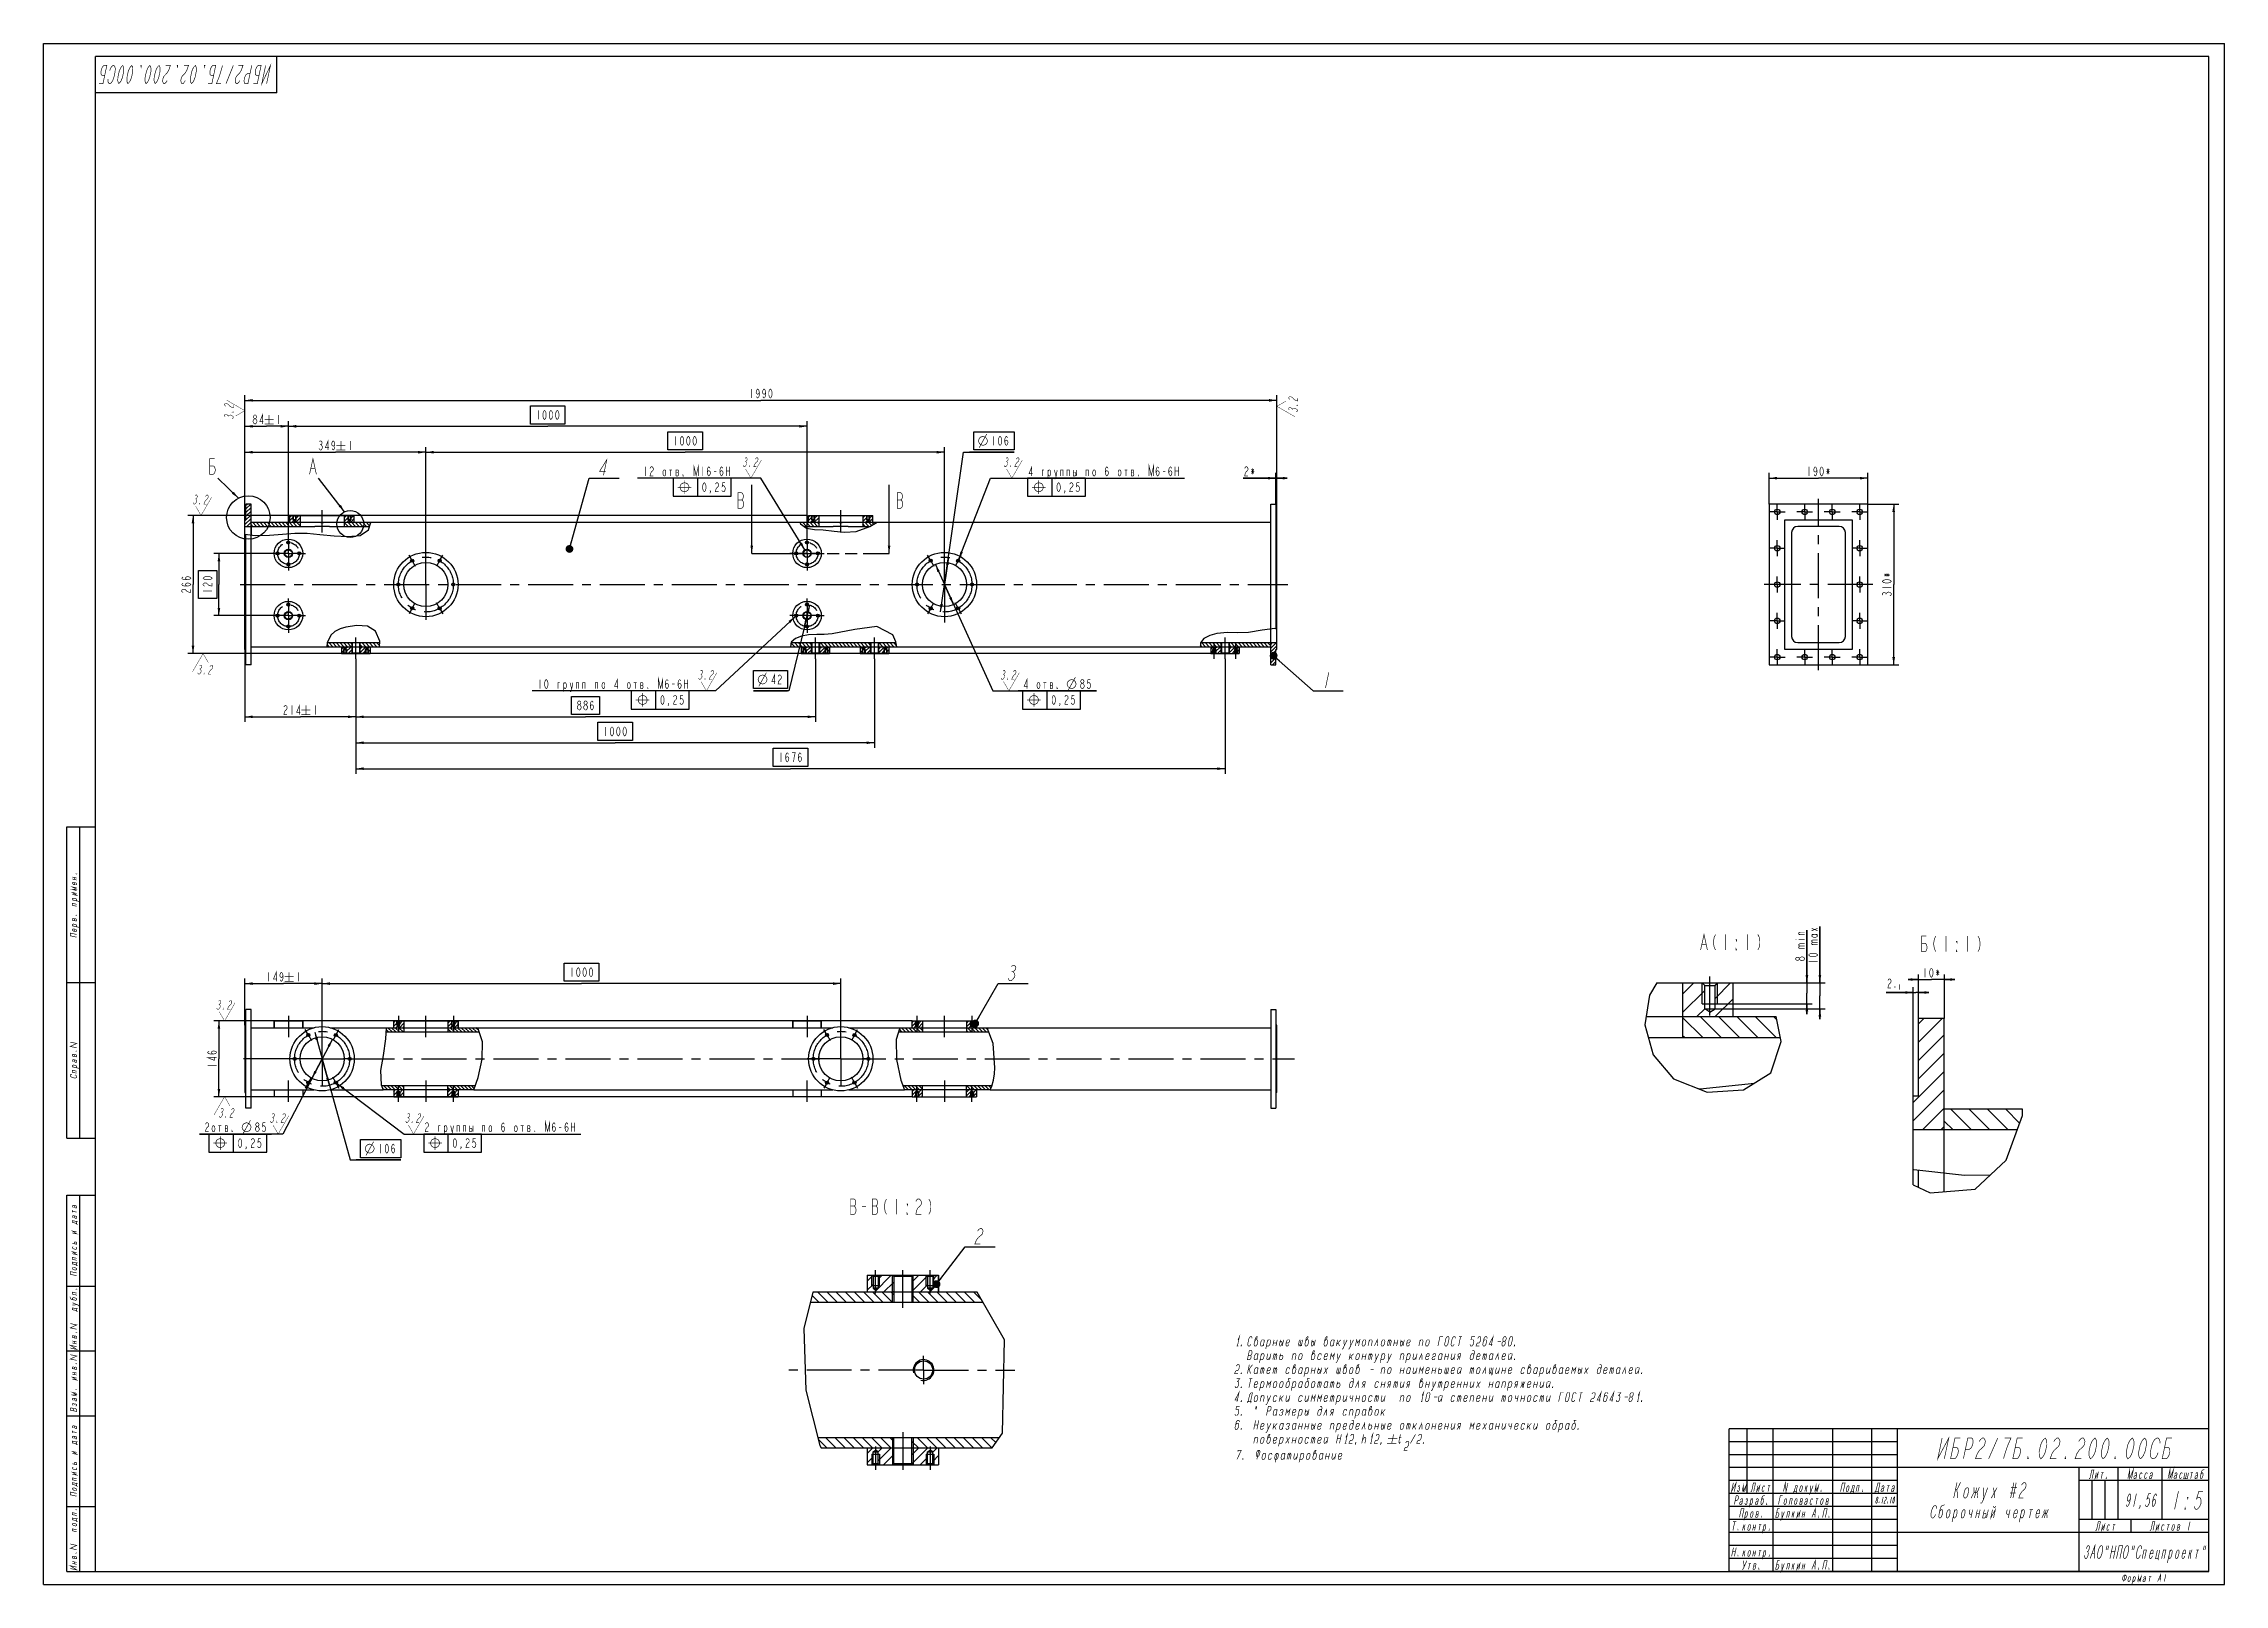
# Model space of a CAD drawing. Header units: millimetres. Extents: x 0 to 841, y 0 to 594.
import ezdxf

# ---------------------------------------------------------------- set-up
doc = ezdxf.new("R2010")
doc.units = ezdxf.units.MM
doc.header["$LTSCALE"] = 46.255
doc.linetypes.add('CENTER', pattern=[0.6, 0.375, -0.075, 0.075, -0.075])
doc.linetypes.add('PHANTOM', pattern=[0.8, 0.45, -0.05, 0.1, -0.05, 0.1, -0.05])
doc.layers.get('0').update_dxf_attribs({"linetype": 'CONTINUOUS'})
for name, color, linetype in [('ALL_AXIS', 7, 'CONTINUOUS'), ('ALL_DIMENSIONS', 7, 'CONTINUOUS'), ('ALL_ROUND', 7, 'CONTINUOUS'), ('ALL_SURF_FIN', 7, 'CONTINUOUS'), ('DEFAULT_1', 7, 'CENTER'), ('DEFAULT_3', 7, 'PHANTOM')]:
    doc.layers.add(name, color=color, linetype=linetype)
doc.styles.get("Standard").update_dxf_attribs({"font": 'txt', "width": 0.7})
doc.dimstyles.new('DIMSTYLE_1', dxfattribs={"dimtxt": 3.5, "dimasz": 3, "dimexe": 0.18, "dimexo": 0.0625, "dimgap": 0.09, "dimtad": 1, "dimlfac": 5, "dimdsep": 46, "dimtxsty": 'STANDARD', "dimblk": '_FILLED', "dimblk1": '_FILLED', "dimblk2": '_FILLED', "dimcen": 0.09, "dimadec": 0, "dimazin": 0, "dimtp": 1.2, "dimtm": 1.2, "dimtfac": 1, "dimtofl": 0, "dimtmove": 0, "dimatfit": 3, "dimldrblk": '_FILLED', "dimfxl": 1, "dimtolj": 1, "dimarcsym": 0})
doc.dimstyles.new('DIMSTYLE_10', dxfattribs={"dimtxt": 3.5, "dimasz": 3, "dimexe": 0.18, "dimexo": 0.0625, "dimgap": 0.09, "dimtad": 1, "dimdec": 5, "dimlfac": 5, "dimdsep": 46, "dimtxsty": 'STANDARD', "dimblk": '_FILLED', "dimblk1": '_FILLED', "dimblk2": '_FILLED', "dimcen": 0.09, "dimadec": 0, "dimazin": 0, "dimtp": 1.2, "dimtm": 1.2, "dimtfac": 1, "dimtdec": 5, "dimtofl": 0, "dimtmove": 0, "dimatfit": 3, "dimldrblk": '_FILLED', "dimfxl": 1, "dimtolj": 1, "dimarcsym": 0})
doc.dimstyles.new('DIMSTYLE_11', dxfattribs={"dimtxt": 3.5, "dimasz": 3, "dimexe": 0.18, "dimexo": 0.0625, "dimgap": 0.09, "dimtad": 1, "dimdec": 5, "dimdsep": 46, "dimtxsty": 'STANDARD', "dimblk": '_FILLED', "dimblk1": '_FILLED', "dimblk2": '_FILLED', "dimcen": 0.09, "dimadec": 0, "dimazin": 0, "dimtp": 0.2, "dimtm": 0.2, "dimtfac": 1, "dimtdec": 5, "dimtofl": 0, "dimtmove": 0, "dimatfit": 3, "dimldrblk": '_FILLED', "dimfxl": 1, "dimtolj": 1, "dimarcsym": 0})
doc.dimstyles.new('DIMSTYLE_12', dxfattribs={"dimtxt": 3.5, "dimasz": 3, "dimexe": 0.18, "dimexo": 0.0625, "dimgap": 0.09, "dimtad": 1, "dimdec": 5, "dimdsep": 46, "dimtxsty": 'STANDARD', "dimblk": '_FILLED', "dimblk1": '_FILLED', "dimblk2": '_FILLED', "dimcen": 0.09, "dimadec": 0, "dimazin": 0, "dimtol": 1, "dimtm": 1, "dimtfac": 0.6, "dimtdec": 5, "dimtofl": 0, "dimtmove": 0, "dimatfit": 3, "dimldrblk": '_FILLED', "dimfxl": 1, "dimtolj": 1, "dimarcsym": 0})
doc.dimstyles.new('DIMSTYLE_13', dxfattribs={"dimtxt": 3.5, "dimasz": 3, "dimexe": 0.18, "dimexo": 0.0625, "dimgap": 0.09, "dimtad": 1, "dimdec": 5, "dimlfac": 5, "dimdsep": 46, "dimtxsty": 'STANDARD', "dimblk": '_FILLED', "dimblk1": '_FILLED', "dimblk2": '_FILLED', "dimcen": 0.09, "dimadec": 0, "dimazin": 0, "dimtp": 0.1, "dimtm": 0.1, "dimtfac": 1, "dimtdec": 5, "dimtofl": 0, "dimtmove": 0, "dimatfit": 3, "dimldrblk": '_FILLED', "dimfxl": 1, "dimtolj": 1, "dimarcsym": 0})
doc.dimstyles.new('DIMSTYLE_14', dxfattribs={"dimtxt": 3.5, "dimasz": 3, "dimexe": 0.18, "dimexo": 0.0625, "dimgap": 0.09, "dimtad": 1, "dimdec": 5, "dimlfac": 5, "dimdsep": 46, "dimtxsty": 'STANDARD', "dimblk": '_FILLED', "dimblk1": '_FILLED', "dimblk2": '_FILLED', "dimcen": 0.09, "dimadec": 0, "dimazin": 0, "dimtp": 0.5, "dimtm": 0.5, "dimtfac": 1, "dimtdec": 5, "dimtofl": 0, "dimtmove": 0, "dimatfit": 3, "dimldrblk": '_FILLED', "dimfxl": 1, "dimtolj": 1, "dimarcsym": 0})
doc.dimstyles.new('DIMSTYLE_2', dxfattribs={"dimtxt": 3.5, "dimasz": 3, "dimexe": 0.18, "dimexo": 0.0625, "dimgap": 0.09, "dimtad": 1, "dimlfac": 5, "dimdsep": 46, "dimtxsty": 'STANDARD', "dimblk": '_FILLED', "dimblk1": '_FILLED', "dimblk2": '_FILLED', "dimcen": 0.09, "dimadec": 0, "dimazin": 0, "dimtp": 0.5, "dimtm": 0.5, "dimtfac": 1, "dimtofl": 0, "dimtmove": 0, "dimatfit": 3, "dimldrblk": '_FILLED', "dimfxl": 1, "dimtolj": 1, "dimarcsym": 0})
doc.dimstyles.new('DIMSTYLE_3', dxfattribs={"dimtxt": 3.5, "dimasz": 3, "dimexe": 0.18, "dimexo": 0.0625, "dimgap": 0.09, "dimtad": 1, "dimtih": 1, "dimtoh": 1, "dimlfac": 5, "dimdsep": 46, "dimtxsty": 'STANDARD', "dimblk": '_FILLED', "dimblk1": '_FILLED', "dimblk2": '_FILLED', "dimcen": 0.09, "dimadec": 0, "dimazin": 0, "dimtp": 0.3, "dimtm": 0.3, "dimtfac": 1, "dimtofl": 0, "dimtmove": 0, "dimatfit": 3, "dimldrblk": '_FILLED', "dimfxl": 1, "dimtolj": 1, "dimarcsym": 0})
doc.dimstyles.new('DIMSTYLE_4', dxfattribs={"dimtxt": 3.5, "dimasz": 3, "dimexe": 0.18, "dimexo": 0.0625, "dimgap": 0.09, "dimtad": 1, "dimtih": 1, "dimtoh": 1, "dimlfac": 5, "dimdsep": 46, "dimtxsty": 'STANDARD', "dimblk": '_FILLED', "dimblk1": '_FILLED', "dimblk2": '_FILLED', "dimcen": 0.09, "dimadec": 0, "dimazin": 0, "dimtp": 0.1, "dimtm": 0.1, "dimtfac": 1, "dimtofl": 0, "dimtmove": 0, "dimatfit": 3, "dimldrblk": '_FILLED', "dimfxl": 1, "dimtolj": 1, "dimarcsym": 0})
doc.dimstyles.new('DIMSTYLE_5', dxfattribs={"dimtxt": 3.5, "dimasz": 3, "dimexe": 0.18, "dimexo": 0.0625, "dimgap": 0.09, "dimtad": 1, "dimdsep": 46, "dimtxsty": 'STANDARD', "dimblk": '_FILLED', "dimblk1": '_FILLED', "dimblk2": '_FILLED', "dimcen": 0.09, "dimadec": 0, "dimazin": 0, "dimtp": 0.2, "dimtm": 0.2, "dimtfac": 1, "dimtofl": 0, "dimtmove": 0, "dimatfit": 3, "dimldrblk": '_FILLED', "dimfxl": 1, "dimtolj": 1, "dimarcsym": 0})
doc.dimstyles.new('DIMSTYLE_6', dxfattribs={"dimtxt": 3.5, "dimasz": 3, "dimexe": 0.18, "dimexo": 0.0625, "dimgap": 0.09, "dimtad": 1, "dimtih": 1, "dimtoh": 1, "dimlfac": 5, "dimdsep": 46, "dimtxsty": 'STANDARD', "dimblk": '_FILLED', "dimblk1": '_FILLED', "dimblk2": '_FILLED', "dimcen": 0.09, "dimadec": 0, "dimazin": 0, "dimtp": 0.2, "dimtm": 0.2, "dimtfac": 1, "dimtofl": 0, "dimtmove": 0, "dimatfit": 3, "dimldrblk": '_FILLED', "dimfxl": 1, "dimtolj": 1, "dimarcsym": 0})
doc.dimstyles.new('DIMSTYLE_7', dxfattribs={"dimtxt": 3.5, "dimasz": 3, "dimexe": 0.18, "dimexo": 0.0625, "dimgap": 0.09, "dimtad": 1, "dimdec": 5, "dimlfac": 5, "dimdsep": 46, "dimtxsty": 'STANDARD', "dimblk": '_FILLED', "dimblk1": '_FILLED', "dimblk2": '_FILLED', "dimcen": 0.09, "dimadec": 0, "dimazin": 0, "dimtol": 1, "dimtp": 1, "dimtm": 1, "dimtfac": 1, "dimtdec": 5, "dimtofl": 0, "dimtmove": 0, "dimatfit": 3, "dimldrblk": '_FILLED', "dimfxl": 1, "dimtolj": 1, "dimarcsym": 0})
doc.dimstyles.new('DIMSTYLE_8', dxfattribs={"dimtxt": 3.5, "dimasz": 3, "dimexe": 0.18, "dimexo": 0.0625, "dimgap": 0.09, "dimtad": 1, "dimdec": 5, "dimlfac": 5, "dimdsep": 46, "dimtxsty": 'STANDARD', "dimblk": '_FILLED', "dimblk1": '_FILLED', "dimblk2": '_FILLED', "dimcen": 0.09, "dimadec": 0, "dimazin": 0, "dimtp": 0.8, "dimtm": 0.8, "dimtfac": 1, "dimtdec": 5, "dimtofl": 0, "dimtmove": 0, "dimatfit": 3, "dimldrblk": '_FILLED', "dimfxl": 1, "dimtolj": 1, "dimarcsym": 0})
doc.dimstyles.new('DIMSTYLE_9', dxfattribs={"dimtxt": 3.5, "dimasz": 3, "dimexe": 0.18, "dimexo": 0.0625, "dimgap": 0.09, "dimtad": 1, "dimdec": 5, "dimlfac": 5, "dimdsep": 46, "dimtxsty": 'STANDARD', "dimblk": '_FILLED', "dimblk1": '_FILLED', "dimblk2": '_FILLED', "dimcen": 0.09, "dimadec": 0, "dimazin": 0, "dimtp": 0.3, "dimtm": 0.3, "dimtfac": 1, "dimtdec": 5, "dimtofl": 0, "dimtmove": 0, "dimatfit": 3, "dimldrblk": '_FILLED', "dimfxl": 1, "dimtolj": 1, "dimarcsym": 0})
doc.dimstyles.get("Standard").update_dxf_attribs({"dimtxt": 3.5, "dimasz": 3, "dimexe": 0.18, "dimexo": 0.0625, "dimgap": 0.09, "dimtad": 1, "dimdec": 5, "dimdsep": 46, "dimtxsty": 'STANDARD', "dimblk": '_FILLED', "dimblk1": '_FILLED', "dimblk2": '_FILLED', "dimcen": 0.09, "dimadec": 0, "dimazin": 0, "dimtol": 1, "dimtp": 1e-05, "dimtm": 1e-05, "dimtfac": 1, "dimtdec": 5, "dimtofl": 0, "dimtmove": 0, "dimatfit": 3, "dimldrblk": '_FILLED', "dimfxl": 1, "dimtolj": 1, "dimarcsym": 0})

msp = doc.modelspace()

# ---------------------------------------------------------------- blocks, each defined once
blk = doc.blocks.new('_FILLED')
at = {"color": 0, "linetype": 'ByBlock'}
blk.add_solid([(0, 0), (-1, 0.17), (-1, -0.17)], dxfattribs=at)
blk = doc.blocks.new('*D2')
at = {"layer": 'ALL_DIMENSIONS', "color": 2, "linetype": 'Continuous'}
for p, q in [((77.61, 410.47), (77.61, 458.47)), ((77.61, 456.47), (276.61, 456.47)), ((475.61, 456.47), (276.61, 456.47)), ((475.61, 410.47), (475.61, 458.47))]:
    blk.add_line(p, q, dxfattribs=at)
at = {"layer": 'ALL_DIMENSIONS', "color": 2, "linetype": 'Continuous', "xscale": 3, "yscale": 3, "zscale": 3, "rotation": 180}
blk.add_blockref('_FILLED', (77.61, 456.47), dxfattribs=at)
at = {"layer": 'ALL_DIMENSIONS', "color": 2, "linetype": 'Continuous', "xscale": 3, "yscale": 3, "zscale": 3}
blk.add_blockref('_FILLED', (475.61, 456.47), dxfattribs=at)
blk = doc.blocks.new('SF3_BL0', base_point=(479.6, 454.01))
at = {"layer": 'ALL_SURF_FIN', "color": 2, "linetype": 'Continuous'}
for points, const_width in [([(475.61, 454.17), (479.14, 456.21)], 0.146), ([(475.61, 454.17), (482.62, 450.13)], 0.146), ([(480.68, 456.84), (480.39, 457.03), (480.1, 457.35), (480.1, 457.62), (480.39, 457.82), (480.68, 457.89), (481.26, 457.76), (481.55, 457.57), (481.85, 457.25), (482.14, 456.92), (482.72, 456.53), (483.6, 456.22), (483.6, 457.27)], 0.194), ([(483.6, 454.64), (483.6, 454.51), (483.3, 454.57), (483.6, 454.64)], 0.194), ([(480.39, 452.83), (480.1, 453.15), (480.1, 453.42), (480.39, 453.62), (480.68, 453.69), (480.97, 453.62), (481.26, 453.43), (481.55, 453.11), (481.85, 453.31), (482.14, 453.38), (482.43, 453.45), (482.72, 453.38), (483.01, 453.19), (483.3, 453), (483.6, 452.67), (483.6, 452.41), (483.3, 452.21), (483.01, 452.14)], 0.194), ([(481.55, 452.84), (481.55, 453.11)], 0.194)]:
    blk.add_lwpolyline(points, dxfattribs=dict(at, const_width=const_width))
blk = doc.blocks.new('SF2_BL1', base_point=(73.66, 453.03))
at = {"layer": 'ALL_SURF_FIN', "color": 2, "linetype": 'Continuous'}
for points, const_width in [([(70.29, 454.22), (70, 454.41), (69.7, 454.73), (69.7, 455), (70, 455.2), (70.29, 455.27), (70.87, 455.14), (71.16, 454.95), (71.45, 454.63), (71.75, 454.3), (72.33, 453.91), (73.2, 453.6), (73.2, 454.65)], 0.194), ([(77.61, 452.49), (70.6, 456.54)], 0.146), ([(70, 450.21), (69.7, 450.53), (69.7, 450.8), (70, 451), (70.29, 451.07), (70.58, 451.01), (70.87, 450.81), (71.16, 450.49), (71.45, 450.69), (71.75, 450.76), (72.04, 450.83), (72.33, 450.76), (72.62, 450.57), (72.91, 450.38), (73.2, 450.05), (73.2, 449.79), (72.91, 449.59), (72.62, 449.52)], 0.194), ([(71.16, 450.22), (71.16, 450.49)], 0.194), ([(73.2, 452.02), (73.2, 451.89), (72.91, 451.95), (73.2, 452.02)], 0.194), ([(77.61, 452.49), (74.09, 450.46)], 0.146)]:
    blk.add_lwpolyline(points, dxfattribs=dict(at, const_width=const_width))
blk = doc.blocks.new('*D3')
at = {"layer": 'ALL_DIMENSIONS', "color": 2, "linetype": 'Continuous'}
for p, q in [((665.47, 416.47), (665.47, 428.47)), ((665.47, 426.47), (684.47, 426.47)), ((703.47, 426.47), (684.47, 426.47)), ((703.47, 416.47), (703.47, 428.47))]:
    blk.add_line(p, q, dxfattribs=at)
at = {"layer": 'ALL_DIMENSIONS', "color": 2, "linetype": 'Continuous', "xscale": 3, "yscale": 3, "zscale": 3, "rotation": 180}
blk.add_blockref('_FILLED', (665.47, 426.47), dxfattribs=at)
at = {"layer": 'ALL_DIMENSIONS', "color": 2, "linetype": 'Continuous', "xscale": 3, "yscale": 3, "zscale": 3}
blk.add_blockref('_FILLED', (703.47, 426.47), dxfattribs=at)
blk = doc.blocks.new('*D4')
at = {"layer": 'ALL_DIMENSIONS', "color": 2, "linetype": 'Continuous'}
for p, q in [((703.47, 416.47), (715.47, 416.47)), ((713.47, 416.47), (713.47, 385.47)), ((713.47, 354.47), (713.47, 385.47)), ((703.47, 354.47), (715.47, 354.47))]:
    blk.add_line(p, q, dxfattribs=at)
at = {"layer": 'ALL_DIMENSIONS', "color": 2, "linetype": 'Continuous', "xscale": 3, "yscale": 3, "zscale": 3}
for p, rotation in [((713.47, 416.47), 90), ((713.47, 354.47), 270)]:
    blk.add_blockref('_FILLED', p, dxfattribs=dict(at, rotation=rotation))
blk = doc.blocks.new('*D5')
at = {"layer": 'ALL_DIMENSIONS', "color": 2, "linetype": 'Continuous'}
for p, q in [((107.41, 202.61), (92.19, 173.61)), ((103.46, 195.09), (107.41, 202.61)), ((111.36, 210.14), (107.41, 202.61)), ((92.19, 173.61), (60.08, 173.61)), ((60.08, 173.61), (87.85, 173.61))]:
    blk.add_line(p, q, dxfattribs=at)
at = {"layer": 'ALL_DIMENSIONS', "color": 2, "linetype": 'Continuous', "xscale": 3, "yscale": 3, "zscale": 3}
for p, rotation in [((111.36, 210.14), 62.30162126939999), ((103.46, 195.09), 242.3016212694)]:
    blk.add_blockref('_FILLED', p, dxfattribs=dict(at, rotation=rotation))
blk = doc.blocks.new('SF5_BL2', base_point=(91, 177.57))
at = {"layer": 'ALL_SURF_FIN', "color": 2, "linetype": 'Continuous'}
for points, const_width in [([(88.18, 181.23), (88.51, 181.52), (88.77, 181.52), (88.97, 181.23), (89.04, 180.94), (88.98, 180.65), (88.78, 180.35), (88.46, 180.06), (88.66, 179.77), (88.73, 179.48), (88.8, 179.19), (88.74, 178.9), (88.54, 178.6), (88.35, 178.31), (88.03, 178.02), (87.76, 178.02), (87.56, 178.31), (87.49, 178.6)], 0.194), ([(88.2, 180.06), (88.46, 180.06)], 0.194), ([(90.46, 173.61), (88.43, 177.14)], 0.146), ([(89.99, 178.02), (89.86, 178.02), (89.93, 178.31), (89.99, 178.02)], 0.194), ([(90.46, 173.61), (94.51, 180.62)], 0.146), ([(92.19, 180.94), (92.38, 181.23), (92.71, 181.52), (92.97, 181.52), (93.17, 181.23), (93.24, 180.94), (93.12, 180.35), (92.92, 180.06), (92.6, 179.77), (92.27, 179.48), (91.89, 178.9), (91.57, 178.02), (92.62, 178.02)], 0.194)]:
    blk.add_lwpolyline(points, dxfattribs=dict(at, const_width=const_width))
blk = doc.blocks.new('*D6')
at = {"layer": 'ALL_DIMENSIONS', "color": 2, "linetype": 'Continuous'}
for p, q in [((104.57, 212.83), (107.41, 202.61)), ((110.25, 192.4), (107.41, 202.61)), ((107.41, 202.61), (118.26, 163.61)), ((118.26, 163.61), (137.78, 163.61)), ((137.78, 163.61), (120.51, 163.61))]:
    blk.add_line(p, q, dxfattribs=at)
at = {"layer": 'ALL_DIMENSIONS', "color": 2, "linetype": 'Continuous', "xscale": 3, "yscale": 3, "zscale": 3}
for p, rotation in [((104.57, 212.83), 105.5477798518), ((110.25, 192.4), 285.5477798518)]:
    blk.add_blockref('_FILLED', p, dxfattribs=dict(at, rotation=rotation))
blk = doc.blocks.new('*D7')
at = {"layer": 'ALL_DIMENSIONS', "color": 2, "linetype": 'Continuous'}
for p, q in [((113.19, 193.07), (139.08, 173.61)), ((139.08, 173.61), (144.83, 173.61)), ((144.83, 173.61), (207.13, 173.61))]:
    blk.add_line(p, q, dxfattribs=at)
at = {"layer": 'ALL_DIMENSIONS', "color": 2, "linetype": 'Continuous', "xscale": 3, "yscale": 3, "zscale": 3, "rotation": 143.0666544455}
blk.add_blockref('_FILLED', (113.19, 193.07), dxfattribs=at)
blk = doc.blocks.new('SF4_BL3', base_point=(143.2, 177.57))
at = {"layer": 'ALL_SURF_FIN', "color": 2, "linetype": 'Continuous'}
for points, const_width in [([(140.38, 181.23), (140.71, 181.52), (140.97, 181.52), (141.17, 181.23), (141.24, 180.94), (141.18, 180.65), (140.98, 180.35), (140.66, 180.06), (140.86, 179.77), (140.93, 179.48), (141, 179.19), (140.93, 178.9), (140.74, 178.6), (140.55, 178.31), (140.22, 178.02), (139.96, 178.02), (139.76, 178.31), (139.69, 178.6)], 0.194), ([(140.4, 180.06), (140.66, 180.06)], 0.194), ([(142.66, 173.61), (140.63, 177.14)], 0.146), ([(142.19, 178.02), (142.06, 178.02), (142.12, 178.31), (142.19, 178.02)], 0.194), ([(142.66, 173.61), (146.71, 180.62)], 0.146), ([(144.39, 180.94), (144.58, 181.23), (144.91, 181.52), (145.17, 181.52), (145.37, 181.23), (145.44, 180.94), (145.31, 180.35), (145.12, 180.06), (144.8, 179.77), (144.47, 179.48), (144.08, 178.9), (143.77, 178.02), (144.82, 178.02)], 0.194)]:
    blk.add_lwpolyline(points, dxfattribs=dict(at, const_width=const_width))
blk = doc.blocks.new('*D8')
at = {"layer": 'ALL_DIMENSIONS', "color": 2, "linetype": 'Continuous'}
for p, q in [((685.01, 231.87), (685.01, 253.68)), ((685.01, 253.68), (685.01, 226.87)), ((645.58, 231.87), (687.01, 231.87)), ((644.58, 221.87), (687.01, 221.87)), ((685.01, 217.87), (685.01, 226.87)), ((685.01, 221.87), (685.01, 217.87))]:
    blk.add_line(p, q, dxfattribs=at)
at = {"layer": 'ALL_DIMENSIONS', "color": 2, "linetype": 'Continuous', "xscale": 3, "yscale": 3, "zscale": 3}
for p, rotation in [((685.01, 231.87), 270), ((685.01, 221.87), 90)]:
    blk.add_blockref('_FILLED', p, dxfattribs=dict(at, rotation=rotation))
blk = doc.blocks.new('*D9')
at = {"layer": 'ALL_DIMENSIONS', "color": 2, "linetype": 'Continuous'}
for p, q in [((343.9, 393.22), (347.41, 385.47)), ((350.92, 377.73), (347.41, 385.47)), ((347.41, 385.47), (366, 344.47)), ((366, 344.47), (406, 344.47)), ((406, 344.47), (375.79, 344.47))]:
    blk.add_line(p, q, dxfattribs=at)
at = {"layer": 'ALL_DIMENSIONS', "color": 2, "linetype": 'Continuous', "xscale": 3, "yscale": 3, "zscale": 3}
for p, rotation in [((343.9, 393.22), 114.3857318262), ((350.92, 377.73), 294.3857318262)]:
    blk.add_blockref('_FILLED', p, dxfattribs=dict(at, rotation=rotation))
blk = doc.blocks.new('SF7_BL4', base_point=(372.79, 348.43))
at = {"layer": 'ALL_SURF_FIN', "color": 2, "linetype": 'Continuous'}
for points, const_width in [([(369.97, 352.09), (370.29, 352.38), (370.55, 352.38), (370.75, 352.09), (370.82, 351.8), (370.76, 351.51), (370.57, 351.21), (370.24, 350.92), (370.44, 350.63), (370.51, 350.34), (370.58, 350.05), (370.52, 349.76), (370.33, 349.46), (370.13, 349.17), (369.81, 348.88), (369.55, 348.88), (369.35, 349.17), (369.28, 349.46)], 0.194), ([(369.98, 350.92), (370.24, 350.92)], 0.194), ([(372.25, 344.47), (370.21, 348)], 0.146), ([(371.78, 348.88), (371.65, 348.88), (371.71, 349.17), (371.78, 348.88)], 0.194), ([(372.25, 344.47), (376.29, 351.48)], 0.146), ([(373.97, 351.8), (374.17, 352.09), (374.49, 352.38), (374.75, 352.38), (374.95, 352.09), (375.02, 351.8), (374.9, 351.21), (374.71, 350.92), (374.38, 350.63), (374.06, 350.34), (373.67, 349.76), (373.35, 348.88), (374.4, 348.88)], 0.194)]:
    blk.add_lwpolyline(points, dxfattribs=dict(at, const_width=const_width))
blk = doc.blocks.new('*D10')
at = {"layer": 'ALL_DIMENSIONS', "color": 2, "linetype": 'Continuous'}
for p, q in [((347.41, 385.47), (354.75, 436.47)), ((354.75, 436.47), (374.27, 436.47)), ((374.27, 436.47), (357, 436.47)), ((348.92, 395.97), (347.41, 385.47)), ((345.9, 374.98), (347.41, 385.47))]:
    blk.add_line(p, q, dxfattribs=at)
at = {"layer": 'ALL_DIMENSIONS', "color": 2, "linetype": 'Continuous', "xscale": 3, "yscale": 3, "zscale": 3}
for p, rotation in [((348.92, 395.97), 81.8104526796), ((345.9, 374.98), 261.8104526796)]:
    blk.add_blockref('_FILLED', p, dxfattribs=dict(at, rotation=rotation))
blk = doc.blocks.new('*D11')
at = {"layer": 'ALL_DIMENSIONS', "color": 2, "linetype": 'Continuous'}
for p, q in [((352.93, 395.21), (365.13, 426.47)), ((365.13, 426.47), (377.66, 426.47)), ((377.66, 426.47), (439.96, 426.47))]:
    blk.add_line(p, q, dxfattribs=at)
at = {"layer": 'ALL_DIMENSIONS', "color": 2, "linetype": 'Continuous', "xscale": 3, "yscale": 3, "zscale": 3, "rotation": 248.6861437113}
blk.add_blockref('_FILLED', (352.93, 395.21), dxfattribs=at)
blk = doc.blocks.new('SF6_BL5', base_point=(373.94, 430.43))
at = {"layer": 'ALL_SURF_FIN', "color": 2, "linetype": 'Continuous'}
for points, const_width in [([(371.12, 434.09), (371.45, 434.38), (371.71, 434.38), (371.91, 434.09), (371.98, 433.8), (371.92, 433.51), (371.72, 433.21), (371.4, 432.92), (371.6, 432.63), (371.67, 432.34), (371.74, 432.05), (371.68, 431.76), (371.48, 431.46), (371.29, 431.17), (370.97, 430.88), (370.7, 430.88), (370.5, 431.17), (370.43, 431.46)], 0.194), ([(371.14, 432.92), (371.4, 432.92)], 0.194), ([(373.4, 426.47), (371.37, 430)], 0.146), ([(372.93, 430.88), (372.8, 430.88), (372.86, 431.17), (372.93, 430.88)], 0.194), ([(373.4, 426.47), (377.45, 433.48)], 0.146), ([(375.13, 433.8), (375.32, 434.09), (375.65, 434.38), (375.91, 434.38), (376.11, 434.09), (376.18, 433.8), (376.05, 433.21), (375.86, 432.92), (375.54, 432.63), (375.21, 432.34), (374.83, 431.76), (374.51, 430.88), (375.56, 430.88)], 0.194)]:
    blk.add_lwpolyline(points, dxfattribs=dict(at, const_width=const_width))
blk = doc.blocks.new('*D12')
at = {"layer": 'ALL_DIMENSIONS', "color": 2, "linetype": 'Continuous'}
for p, q in [((266.87, 426.47), (229.07, 426.47)), ((276.63, 426.47), (266.87, 426.47)), ((293.58, 398.84), (276.63, 426.47))]:
    blk.add_line(p, q, dxfattribs=at)
at = {"layer": 'ALL_DIMENSIONS', "color": 2, "linetype": 'Continuous', "xscale": 3, "yscale": 3, "zscale": 3, "rotation": 301.5111274216}
blk.add_blockref('_FILLED', (293.58, 398.84), dxfattribs=at)
blk = doc.blocks.new('SF10_BL6', base_point=(273.3, 430.43))
at = {"layer": 'ALL_SURF_FIN', "color": 2, "linetype": 'Continuous'}
for points, const_width in [([(270.48, 434.09), (270.8, 434.38), (271.07, 434.38), (271.27, 434.09), (271.34, 433.8), (271.27, 433.51), (271.08, 433.21), (270.76, 432.92), (270.96, 432.63), (271.03, 432.34), (271.1, 432.05), (271.03, 431.76), (270.84, 431.46), (270.65, 431.17), (270.32, 430.88), (270.06, 430.88), (269.86, 431.17), (269.79, 431.46)], 0.194), ([(270.49, 432.92), (270.76, 432.92)], 0.194), ([(272.76, 426.47), (270.72, 430)], 0.146), ([(272.29, 430.88), (272.16, 430.88), (272.22, 431.17), (272.29, 430.88)], 0.194), ([(272.76, 426.47), (276.81, 433.48)], 0.146), ([(274.49, 433.8), (274.68, 434.09), (275, 434.38), (275.27, 434.38), (275.47, 434.09), (275.54, 433.8), (275.41, 433.21), (275.22, 432.92), (274.89, 432.63), (274.57, 432.34), (274.18, 431.76), (273.87, 430.88), (274.92, 430.88)], 0.194)]:
    blk.add_lwpolyline(points, dxfattribs=dict(at, const_width=const_width))
blk = doc.blocks.new('*D13')
at = {"layer": 'ALL_DIMENSIONS', "color": 2, "linetype": 'Continuous'}
for p, q in [((289.77, 373.06), (259.11, 344.47)), ((250.72, 344.47), (188.42, 344.47)), ((259.11, 344.47), (250.72, 344.47))]:
    blk.add_line(p, q, dxfattribs=at)
at = {"layer": 'ALL_DIMENSIONS', "color": 2, "linetype": 'Continuous', "xscale": 3, "yscale": 3, "zscale": 3, "rotation": 42.99360894}
blk.add_blockref('_FILLED', (289.77, 373.06), dxfattribs=at)
blk = doc.blocks.new('SF11_BL7', base_point=(256.14, 348.43))
at = {"layer": 'ALL_SURF_FIN', "color": 2, "linetype": 'Continuous'}
for points, const_width in [([(253.32, 352.09), (253.64, 352.38), (253.91, 352.38), (254.11, 352.09), (254.18, 351.8), (254.11, 351.51), (253.92, 351.21), (253.6, 350.92), (253.8, 350.63), (253.87, 350.34), (253.94, 350.05), (253.87, 349.76), (253.68, 349.46), (253.49, 349.17), (253.16, 348.88), (252.9, 348.88), (252.7, 349.17), (252.63, 349.46)], 0.194), ([(253.33, 350.92), (253.6, 350.92)], 0.194), ([(255.6, 344.47), (253.56, 348)], 0.146), ([(255.13, 348.88), (255, 348.88), (255.06, 349.17), (255.13, 348.88)], 0.194), ([(255.6, 344.47), (259.65, 351.48)], 0.146), ([(257.33, 351.8), (257.52, 352.09), (257.84, 352.38), (258.11, 352.38), (258.31, 352.09), (258.38, 351.8), (258.25, 351.21), (258.06, 350.92), (257.73, 350.63), (257.41, 350.34), (257.02, 349.76), (256.71, 348.88), (257.76, 348.88)], 0.194)]:
    blk.add_lwpolyline(points, dxfattribs=dict(at, const_width=const_width))
blk = doc.blocks.new('*D14')
at = {"layer": 'ALL_DIMENSIONS', "color": 2, "linetype": 'Continuous'}
for p, q in [((294.41, 373.47), (287.34, 344.47)), ((293.42, 369.39), (294.41, 373.47)), ((295.41, 377.55), (294.41, 373.47)), ((287.34, 344.47), (273.77, 344.47)), ((273.77, 344.47), (286.84, 344.47))]:
    blk.add_line(p, q, dxfattribs=at)
at = {"layer": 'ALL_DIMENSIONS', "color": 2, "linetype": 'Continuous', "xscale": 3, "yscale": 3, "zscale": 3}
for p, rotation in [((293.42, 369.39), 256.2926982126), ((295.41, 377.55), 76.2926982126)]:
    blk.add_blockref('_FILLED', p, dxfattribs=dict(at, rotation=rotation))
blk = doc.blocks.new('*D15')
at = {"layer": 'ALL_DIMENSIONS', "color": 2, "linetype": 'Continuous'}
for p, q in [((77.61, 410.47), (77.61, 448.47)), ((77.61, 446.47), (86.01, 446.47)), ((94.41, 446.47), (86.01, 446.47)), ((94.41, 404.07), (94.41, 448.47))]:
    blk.add_line(p, q, dxfattribs=at)
at = {"layer": 'ALL_DIMENSIONS', "color": 2, "linetype": 'Continuous', "xscale": 3, "yscale": 3, "zscale": 3, "rotation": 180}
blk.add_blockref('_FILLED', (77.61, 446.47), dxfattribs=at)
at = {"layer": 'ALL_DIMENSIONS', "color": 2, "linetype": 'Continuous', "xscale": 3, "yscale": 3, "zscale": 3}
blk.add_blockref('_FILLED', (94.41, 446.47), dxfattribs=at)
blk = doc.blocks.new('*D16')
at = {"layer": 'ALL_DIMENSIONS', "color": 2, "linetype": 'Continuous'}
for p, q in [((77.61, 360.47), (77.61, 332.47)), ((120.41, 356.87), (120.41, 332.47)), ((77.61, 334.47), (99.01, 334.47)), ((120.41, 334.47), (99.01, 334.47))]:
    blk.add_line(p, q, dxfattribs=at)
at = {"layer": 'ALL_DIMENSIONS', "color": 2, "linetype": 'Continuous', "xscale": 3, "yscale": 3, "zscale": 3, "rotation": 180}
blk.add_blockref('_FILLED', (77.61, 334.47), dxfattribs=at)
at = {"layer": 'ALL_DIMENSIONS', "color": 2, "linetype": 'Continuous', "xscale": 3, "yscale": 3, "zscale": 3}
blk.add_blockref('_FILLED', (120.41, 334.47), dxfattribs=at)
blk = doc.blocks.new('*D17')
at = {"layer": 'ALL_DIMENSIONS', "color": 2, "linetype": 'Continuous'}
for p, q in [((120.41, 356.87), (120.41, 332.47)), ((297.61, 356.87), (297.61, 332.47)), ((120.41, 334.47), (209.01, 334.47)), ((297.61, 334.47), (209.01, 334.47))]:
    blk.add_line(p, q, dxfattribs=at)
at = {"layer": 'ALL_DIMENSIONS', "color": 2, "linetype": 'Continuous', "xscale": 3, "yscale": 3, "zscale": 3, "rotation": 180}
blk.add_blockref('_FILLED', (120.41, 334.47), dxfattribs=at)
at = {"layer": 'ALL_DIMENSIONS', "color": 2, "linetype": 'Continuous', "xscale": 3, "yscale": 3, "zscale": 3}
blk.add_blockref('_FILLED', (297.61, 334.47), dxfattribs=at)
blk = doc.blocks.new('*D18')
at = {"layer": 'ALL_DIMENSIONS', "color": 2, "linetype": 'Continuous'}
for p, q in [((77.61, 410.47), (77.61, 438.47)), ((147.41, 399.91), (147.41, 438.47)), ((77.61, 436.47), (112.51, 436.47)), ((147.41, 436.47), (112.51, 436.47))]:
    blk.add_line(p, q, dxfattribs=at)
at = {"layer": 'ALL_DIMENSIONS', "color": 2, "linetype": 'Continuous', "xscale": 3, "yscale": 3, "zscale": 3, "rotation": 180}
blk.add_blockref('_FILLED', (77.61, 436.47), dxfattribs=at)
at = {"layer": 'ALL_DIMENSIONS', "color": 2, "linetype": 'Continuous', "xscale": 3, "yscale": 3, "zscale": 3}
blk.add_blockref('_FILLED', (147.41, 436.47), dxfattribs=at)
blk = doc.blocks.new('*D19')
at = {"layer": 'ALL_DIMENSIONS', "color": 2, "linetype": 'Continuous'}
for p, q in [((147.41, 399.91), (147.41, 438.47)), ((347.41, 399.6), (347.41, 438.47)), ((147.41, 436.47), (247.41, 436.47)), ((347.41, 436.47), (247.41, 436.47))]:
    blk.add_line(p, q, dxfattribs=at)
at = {"layer": 'ALL_DIMENSIONS', "color": 2, "linetype": 'Continuous', "xscale": 3, "yscale": 3, "zscale": 3, "rotation": 180}
blk.add_blockref('_FILLED', (147.41, 436.47), dxfattribs=at)
at = {"layer": 'ALL_DIMENSIONS', "color": 2, "linetype": 'Continuous', "xscale": 3, "yscale": 3, "zscale": 3}
blk.add_blockref('_FILLED', (347.41, 436.47), dxfattribs=at)
blk = doc.blocks.new('*D20')
at = {"layer": 'ALL_DIMENSIONS', "color": 2, "linetype": 'Continuous'}
for p, q in [((94.41, 404.07), (94.41, 448.47)), ((94.41, 446.47), (194.41, 446.47)), ((294.41, 446.47), (194.41, 446.47)), ((294.41, 401.67), (294.41, 448.47))]:
    blk.add_line(p, q, dxfattribs=at)
at = {"layer": 'ALL_DIMENSIONS', "color": 2, "linetype": 'Continuous', "xscale": 3, "yscale": 3, "zscale": 3, "rotation": 180}
blk.add_blockref('_FILLED', (94.41, 446.47), dxfattribs=at)
at = {"layer": 'ALL_DIMENSIONS', "color": 2, "linetype": 'Continuous', "xscale": 3, "yscale": 3, "zscale": 3}
blk.add_blockref('_FILLED', (294.41, 446.47), dxfattribs=at)
blk = doc.blocks.new('*D21')
at = {"layer": 'ALL_DIMENSIONS', "color": 2, "linetype": 'Continuous'}
for p, q in [((87.81, 397.47), (65.61, 397.47)), ((67.61, 397.47), (67.61, 385.47)), ((67.61, 373.47), (67.61, 385.47)), ((90.21, 373.47), (65.61, 373.47))]:
    blk.add_line(p, q, dxfattribs=at)
at = {"layer": 'ALL_DIMENSIONS', "color": 2, "linetype": 'Continuous', "xscale": 3, "yscale": 3, "zscale": 3}
for p, rotation in [((67.61, 397.47), 90), ((67.61, 373.47), 270)]:
    blk.add_blockref('_FILLED', p, dxfattribs=dict(at, rotation=rotation))
blk = doc.blocks.new('*D22')
at = {"layer": 'ALL_DIMENSIONS', "color": 2, "linetype": 'Continuous'}
for p, q in [((120.41, 356.87), (120.41, 322.47)), ((320.41, 356.87), (320.41, 322.47)), ((120.41, 324.47), (220.41, 324.47)), ((320.41, 324.47), (220.41, 324.47))]:
    blk.add_line(p, q, dxfattribs=at)
at = {"layer": 'ALL_DIMENSIONS', "color": 2, "linetype": 'Continuous', "xscale": 3, "yscale": 3, "zscale": 3, "rotation": 180}
blk.add_blockref('_FILLED', (120.41, 324.47), dxfattribs=at)
at = {"layer": 'ALL_DIMENSIONS', "color": 2, "linetype": 'Continuous', "xscale": 3, "yscale": 3, "zscale": 3}
blk.add_blockref('_FILLED', (320.41, 324.47), dxfattribs=at)
blk = doc.blocks.new('*D23')
at = {"layer": 'ALL_DIMENSIONS', "color": 2, "linetype": 'Continuous'}
for p, q in [((120.41, 356.87), (120.41, 312.47)), ((455.61, 356.87), (455.61, 312.47)), ((120.41, 314.47), (288.01, 314.47)), ((455.61, 314.47), (288.01, 314.47))]:
    blk.add_line(p, q, dxfattribs=at)
at = {"layer": 'ALL_DIMENSIONS', "color": 2, "linetype": 'Continuous', "xscale": 3, "yscale": 3, "zscale": 3, "rotation": 180}
blk.add_blockref('_FILLED', (120.41, 314.47), dxfattribs=at)
at = {"layer": 'ALL_DIMENSIONS', "color": 2, "linetype": 'Continuous', "xscale": 3, "yscale": 3, "zscale": 3}
blk.add_blockref('_FILLED', (455.61, 314.47), dxfattribs=at)
blk = doc.blocks.new('*D24')
at = {"layer": 'ALL_DIMENSIONS', "color": 2, "linetype": 'Continuous'}
for p, q in [((680.01, 231.87), (680.01, 252.21)), ((680.01, 252.21), (680.01, 227.87)), ((651.58, 231.87), (682.01, 231.87)), ((680.01, 219.87), (680.01, 227.87)), ((645.58, 223.87), (682.01, 223.87)), ((680.01, 223.87), (680.01, 219.87))]:
    blk.add_line(p, q, dxfattribs=at)
at = {"layer": 'ALL_DIMENSIONS', "color": 2, "linetype": 'Continuous', "xscale": 3, "yscale": 3, "zscale": 3}
for p, rotation in [((680.01, 231.87), 270), ((680.01, 223.87), 90)]:
    blk.add_blockref('_FILLED', p, dxfattribs=dict(at, rotation=rotation))
blk = doc.blocks.new('*D25')
at = {"layer": 'ALL_DIMENSIONS', "color": 2, "linetype": 'Continuous'}
for p, q in [((721, 228.18), (710.63, 228.18)), ((710.63, 228.18), (722, 228.18)), ((721, 188.18), (721, 230.18)), ((727, 228.18), (722, 228.18)), ((723, 218.18), (723, 230.18)), ((723, 228.18), (727, 228.18))]:
    blk.add_line(p, q, dxfattribs=at)
at = {"layer": 'ALL_DIMENSIONS', "color": 2, "linetype": 'Continuous', "xscale": 3, "yscale": 3, "zscale": 3}
blk.add_blockref('_FILLED', (721, 228.18), dxfattribs=at)
at = {"layer": 'ALL_DIMENSIONS', "color": 2, "linetype": 'Continuous', "xscale": 3, "yscale": 3, "zscale": 3, "rotation": 180}
blk.add_blockref('_FILLED', (723, 228.18), dxfattribs=at)
blk = doc.blocks.new('*D26')
at = {"layer": 'ALL_DIMENSIONS', "color": 2, "linetype": 'Continuous'}
for p, q in [((723, 233.18), (719, 233.18)), ((719, 233.18), (728, 233.18)), ((723, 218.18), (723, 235.18)), ((737, 233.18), (728, 233.18)), ((733, 218.18), (733, 235.18)), ((733, 233.18), (737, 233.18))]:
    blk.add_line(p, q, dxfattribs=at)
at = {"layer": 'ALL_DIMENSIONS', "color": 2, "linetype": 'Continuous', "xscale": 3, "yscale": 3, "zscale": 3}
blk.add_blockref('_FILLED', (723, 233.18), dxfattribs=at)
at = {"layer": 'ALL_DIMENSIONS', "color": 2, "linetype": 'Continuous', "xscale": 3, "yscale": 3, "zscale": 3, "rotation": 180}
blk.add_blockref('_FILLED', (733, 233.18), dxfattribs=at)
blk = doc.blocks.new('*D27')
at = {"layer": 'ALL_DIMENSIONS', "color": 2, "linetype": 'Continuous'}
for p, q in [((475.21, 426.47), (462.6, 426.47)), ((462.6, 426.47), (475.41, 426.47)), ((475.21, 416.47), (475.21, 428.47)), ((479.61, 426.47), (475.41, 426.47)), ((475.61, 410.47), (475.61, 428.47)), ((475.61, 426.47), (479.61, 426.47))]:
    blk.add_line(p, q, dxfattribs=at)
at = {"layer": 'ALL_DIMENSIONS', "color": 2, "linetype": 'Continuous', "xscale": 3, "yscale": 3, "zscale": 3}
blk.add_blockref('_FILLED', (475.21, 426.47), dxfattribs=at)
at = {"layer": 'ALL_DIMENSIONS', "color": 2, "linetype": 'Continuous', "xscale": 3, "yscale": 3, "zscale": 3, "rotation": 180}
blk.add_blockref('_FILLED', (475.61, 426.47), dxfattribs=at)
blk = doc.blocks.new('*D28')
at = {"layer": 'ALL_DIMENSIONS', "color": 2, "linetype": 'Continuous'}
for p, q in [((294.31, 412.07), (55.61, 412.07)), ((57.61, 412.07), (57.61, 385.47)), ((57.61, 358.87), (57.61, 385.47)), ((451.06, 358.87), (55.61, 358.87))]:
    blk.add_line(p, q, dxfattribs=at)
at = {"layer": 'ALL_DIMENSIONS', "color": 2, "linetype": 'Continuous', "xscale": 3, "yscale": 3, "zscale": 3}
for p, rotation in [((57.61, 412.07), 90), ((57.61, 358.87), 270)]:
    blk.add_blockref('_FILLED', p, dxfattribs=dict(at, rotation=rotation))
blk = doc.blocks.new('SF1_BL8', base_point=(61.32, 354.88))
at = {"layer": 'ALL_SURF_FIN', "color": 2, "linetype": 'Continuous'}
for points, const_width in [([(61.49, 358.87), (57.44, 351.87)], 0.146), ([(60.15, 354.1), (60.47, 354.39), (60.73, 354.39), (60.93, 354.1), (61, 353.81), (60.94, 353.51), (60.75, 353.22), (60.42, 352.93), (60.62, 352.64), (60.69, 352.35), (60.76, 352.06), (60.7, 351.76), (60.51, 351.47), (60.31, 351.18), (59.99, 350.89), (59.73, 350.89), (59.53, 351.18), (59.46, 351.47)], 0.194), ([(61.49, 358.87), (63.52, 355.35)], 0.146), ([(64.15, 353.81), (64.35, 354.1), (64.67, 354.39), (64.93, 354.39), (65.13, 354.1), (65.2, 353.81), (65.08, 353.22), (64.89, 352.93), (64.56, 352.64), (64.24, 352.35), (63.85, 351.76), (63.53, 350.89), (64.58, 350.89)], 0.194), ([(60.16, 352.93), (60.42, 352.93)], 0.194), ([(61.96, 350.89), (61.83, 350.89), (61.89, 351.18), (61.96, 350.89)], 0.194)]:
    blk.add_lwpolyline(points, dxfattribs=dict(at, const_width=const_width))
blk = doc.blocks.new('SF0_BL9', base_point=(61.26, 416.03))
at = {"layer": 'ALL_SURF_FIN', "color": 2, "linetype": 'Continuous'}
for points, const_width in [([(58.44, 419.69), (58.76, 419.98), (59.03, 419.98), (59.23, 419.69), (59.3, 419.4), (59.23, 419.11), (59.04, 418.81), (58.72, 418.52), (58.92, 418.23), (58.99, 417.94), (59.05, 417.65), (58.99, 417.36), (58.8, 417.06), (58.61, 416.77), (58.28, 416.48), (58.02, 416.48), (57.82, 416.77), (57.75, 417.06)], 0.194), ([(58.45, 418.52), (58.72, 418.52)], 0.194), ([(60.72, 412.07), (58.68, 415.6)], 0.146), ([(60.25, 416.48), (60.12, 416.48), (60.18, 416.77), (60.25, 416.48)], 0.194), ([(60.72, 412.07), (64.77, 419.08)], 0.146), ([(62.45, 419.4), (62.64, 419.69), (62.96, 419.98), (63.23, 419.98), (63.43, 419.69), (63.5, 419.4), (63.37, 418.81), (63.18, 418.52), (62.85, 418.23), (62.53, 417.94), (62.14, 417.36), (61.83, 416.48), (62.88, 416.48)], 0.194)]:
    blk.add_lwpolyline(points, dxfattribs=dict(at, const_width=const_width))
blk = doc.blocks.new('*D29')
at = {"layer": 'ALL_DIMENSIONS', "color": 2, "linetype": 'Continuous'}
for p, q in [((77.61, 215.61), (77.61, 233.61)), ((77.61, 231.61), (92.51, 231.61)), ((107.41, 231.61), (92.51, 231.61)), ((107.41, 213.11), (107.41, 233.61))]:
    blk.add_line(p, q, dxfattribs=at)
at = {"layer": 'ALL_DIMENSIONS', "color": 2, "linetype": 'Continuous', "xscale": 3, "yscale": 3, "zscale": 3, "rotation": 180}
blk.add_blockref('_FILLED', (77.61, 231.61), dxfattribs=at)
at = {"layer": 'ALL_DIMENSIONS', "color": 2, "linetype": 'Continuous', "xscale": 3, "yscale": 3, "zscale": 3}
blk.add_blockref('_FILLED', (107.41, 231.61), dxfattribs=at)
blk = doc.blocks.new('*D30')
at = {"layer": 'ALL_DIMENSIONS', "color": 2, "linetype": 'Continuous'}
for p, q in [((107.41, 213.11), (107.41, 233.61)), ((107.41, 231.61), (207.41, 231.61)), ((307.41, 231.61), (207.41, 231.61)), ((307.41, 213.11), (307.41, 233.61))]:
    blk.add_line(p, q, dxfattribs=at)
at = {"layer": 'ALL_DIMENSIONS', "color": 2, "linetype": 'Continuous', "xscale": 3, "yscale": 3, "zscale": 3, "rotation": 180}
blk.add_blockref('_FILLED', (107.41, 231.61), dxfattribs=at)
at = {"layer": 'ALL_DIMENSIONS', "color": 2, "linetype": 'Continuous', "xscale": 3, "yscale": 3, "zscale": 3}
blk.add_blockref('_FILLED', (307.41, 231.61), dxfattribs=at)
blk = doc.blocks.new('*D31')
at = {"layer": 'ALL_DIMENSIONS', "color": 2, "linetype": 'Continuous'}
for p, q in [((334.89, 217.21), (65.61, 217.21)), ((67.61, 217.21), (67.61, 202.61)), ((67.61, 188.01), (67.61, 202.61)), ((334.89, 188.01), (65.61, 188.01))]:
    blk.add_line(p, q, dxfattribs=at)
at = {"layer": 'ALL_DIMENSIONS', "color": 2, "linetype": 'Continuous', "xscale": 3, "yscale": 3, "zscale": 3}
for p, rotation in [((67.61, 217.21), 90), ((67.61, 188.01), 270)]:
    blk.add_blockref('_FILLED', p, dxfattribs=dict(at, rotation=rotation))
blk = doc.blocks.new('SF9_BL10', base_point=(69.62, 184.02))
at = {"layer": 'ALL_SURF_FIN', "color": 2, "linetype": 'Continuous'}
for points, const_width in [([(69.78, 188.01), (65.74, 181.01)], 0.146), ([(69.78, 188.01), (71.82, 184.49)], 0.146), ([(68.44, 183.24), (68.77, 183.53), (69.03, 183.53), (69.23, 183.24), (69.3, 182.95), (69.24, 182.65), (69.04, 182.36), (68.72, 182.07), (68.92, 181.78), (68.99, 181.49), (69.06, 181.2), (68.99, 180.9), (68.8, 180.61), (68.61, 180.32), (68.28, 180.03), (68.02, 180.03), (67.82, 180.32), (67.75, 180.61)], 0.194), ([(68.46, 182.07), (68.72, 182.07)], 0.194), ([(70.25, 180.03), (70.12, 180.03), (70.18, 180.32), (70.25, 180.03)], 0.194), ([(72.45, 182.95), (72.64, 183.24), (72.97, 183.53), (73.23, 183.53), (73.43, 183.24), (73.5, 182.95), (73.37, 182.36), (73.18, 182.07), (72.86, 181.78), (72.53, 181.49), (72.14, 180.9), (71.83, 180.03), (72.88, 180.03)], 0.194)]:
    blk.add_lwpolyline(points, dxfattribs=dict(at, const_width=const_width))
blk = doc.blocks.new('SF8_BL11', base_point=(70.32, 221.17))
at = {"layer": 'ALL_SURF_FIN', "color": 2, "linetype": 'Continuous'}
for points, const_width in [([(67.5, 224.83), (67.83, 225.12), (68.09, 225.12), (68.29, 224.83), (68.36, 224.54), (68.3, 224.25), (68.11, 223.95), (67.78, 223.66), (67.98, 223.37), (68.05, 223.08), (68.12, 222.79), (68.06, 222.5), (67.86, 222.2), (67.67, 221.91), (67.35, 221.62), (67.08, 221.62), (66.88, 221.91), (66.81, 222.2)], 0.194), ([(67.52, 223.66), (67.78, 223.66)], 0.194), ([(69.78, 217.21), (67.75, 220.74)], 0.146), ([(69.32, 221.62), (69.18, 221.62), (69.25, 221.91), (69.32, 221.62)], 0.194), ([(69.78, 217.21), (73.83, 224.22)], 0.146), ([(71.51, 224.54), (71.7, 224.83), (72.03, 225.12), (72.29, 225.12), (72.49, 224.83), (72.56, 224.54), (72.44, 223.95), (72.24, 223.66), (71.92, 223.37), (71.59, 223.08), (71.21, 222.5), (70.89, 221.62), (71.94, 221.62)], 0.194)]:
    blk.add_lwpolyline(points, dxfattribs=dict(at, const_width=const_width))
blk = doc.blocks.new('BOM BALLOON 24_BL12', base_point=(495.36, 348.02))
at = {"color": 2, "linetype": 'Continuous'}
blk.add_line((489.6, 344.47), (501.12, 344.47), dxfattribs=at)
at = {"color": 2, "linetype": 'Continuous', "const_width": 0.25}
blk.add_lwpolyline([(495.62, 351.56), (494.35, 345.56)], dxfattribs=at)
blk = doc.blocks.new('BOM BALLOON 27_BL13', base_point=(216.12, 430.02))
at = {"color": 2, "linetype": 'Continuous'}
blk.add_line((210.36, 426.47), (221.89, 426.47), dxfattribs=at)
at = {"color": 2, "linetype": 'Continuous', "const_width": 0.25}
blk.add_lwpolyline([(215.9, 427.56), (217.17, 433.56), (214.38, 429.06), (216.74, 429.06)], dxfattribs=at)
blk = doc.blocks.new('BOM BALLOON 26_BL14', base_point=(373.85, 235.16))
at = {"color": 2, "linetype": 'Continuous'}
blk.add_line((368.09, 231.61), (379.62, 231.61), dxfattribs=at)
at = {"color": 2, "linetype": 'Continuous', "const_width": 0.25}
for points in [[(373.22, 238.2), (373.85, 238.7), (374.38, 238.7), (374.8, 238.2), (374.95, 237.7), (374.85, 237.2), (374.48, 236.7), (373.85, 236.2), (374.27, 235.7), (374.42, 235.2), (374.58, 234.7), (374.47, 234.2), (374.1, 233.7), (373.73, 233.2), (373.1, 232.7), (372.58, 232.7), (372.16, 233.2), (372, 233.7)], [(373.32, 236.2), (373.85, 236.2)]]:
    blk.add_lwpolyline(points, dxfattribs=at)
blk = doc.blocks.new('BOM BALLOON 25_BL15', base_point=(361.2, 133.69))
at = {"color": 2, "linetype": 'Continuous'}
blk.add_line((355.44, 130.14), (366.96, 130.14), dxfattribs=at)
at = {"color": 2, "linetype": 'Continuous', "const_width": 0.25}
blk.add_lwpolyline([(360.2, 136.23), (360.57, 136.73), (361.2, 137.23), (361.72, 137.23), (362.14, 136.73), (362.3, 136.23), (362.08, 135.23), (361.72, 134.73), (361.08, 134.23), (360.45, 133.73), (359.72, 132.73), (359.13, 131.23), (361.23, 131.23)], dxfattribs=at)

# ---------------------------------------------------------------- dimensions: what is measured, and where the dimension line sits
at = {"layer": 'ALL_DIMENSIONS', "color": 2, "linetype": 'Continuous'}
for base, p1, p2, dimstyle, picture, middle in [((475.611274, 456.4736656), (77.611274, 410.4736656), (475.611274, 410.4736656), 'DIMSTYLE_1', '*D2', (271.711274, 457.3486656)), ((94.411274, 446.4736656), (77.611274, 410.4736656), (94.411274, 404.0736656), 'DIMSTYLE_7', '*D15', (80.2946073, 447.3486656)), ((294.411274, 446.4736656), (94.411274, 404.0736656), (294.411274, 401.6736656), 'DIMSTYLE_8', '*D20', (189.511274, 449.0986656)), ((147.411274, 436.4736656), (77.611274, 410.4736656), (147.411274, 399.9073456), 'DIMSTYLE_7', '*D18', (105.5696073, 437.3486656)), ((347.411274, 436.4736656), (147.411274, 399.9073456), (347.411274, 399.5957638), 'DIMSTYLE_8', '*D19', (242.511274, 439.0986656)), ((120.411274, 334.4736656), (77.611274, 360.4736656), (120.411274, 356.8736656), 'DIMSTYLE_7', '*D16', (92.0696073, 335.3486656)), ((297.611274, 334.4736656), (120.411274, 356.8736656), (297.611274, 356.8736656), 'DIMSTYLE_8', '*D17', (205.336274, 337.0986656)), ((320.411274, 324.4736656), (120.411274, 356.8736656), (320.411274, 356.8736656), 'DIMSTYLE_8', '*D22', (215.511274, 327.0986656)), ((455.611274, 314.4736656), (120.411274, 356.8736656), (455.611274, 356.8736656), 'DIMSTYLE_10', '*D23', (283.111274, 317.0986656)), ((107.411274, 231.614101), (77.611274, 215.614101), (107.411274, 213.114101), 'DIMSTYLE_7', '*D29', (85.5696073, 232.489101)), ((307.411274, 231.614101), (107.411274, 213.114101), (307.411274, 213.114101), 'DIMSTYLE_8', '*D30', (202.511274, 234.239101)), ((722.9975775, 228.1772377), (720.9975775, 188.1772377), (722.9975775, 218.1772377), 'DIMSTYLE_12', '*D25', (710.6298856, 229.9272377))]:
    dim = msp.add_linear_dim(base=base, p1=p1, p2=p2, dimstyle=dimstyle, dxfattribs=at)
    dim.commit()
    dim.dimension.update_dxf_attribs({"geometry": picture, "text_midpoint": middle, "dimtype": 160})
for p1, p2, picture, middle in [((348.9212266, 395.9655693), (345.9013214, 374.9817619), '*D10', (360.5009892, 439.0986656)), ((293.4160338, 369.3932861), (295.4065142, 377.5540451), '*D14', (275.5212539, 347.0986656)), ((110.2525178, 192.401984), (104.5700302, 212.826218), '*D6', (124.0119633, 166.239101))]:
    dim = msp.add_diameter_dim_2p(p1=p1, p2=p2, dimstyle='DIMSTYLE_3', dxfattribs=at)
    dim.commit()
    dim.dimension.update_dxf_attribs({"geometry": picture, "text_midpoint": middle, "dimtype": 163})
for p1, p2, text, dimstyle, picture, middle in [((293.5750114, 398.8377275), (295.2475366, 396.1096037), '12 отв. М<>-6Н', 'DIMSTYLE_6', '*D12', (230.8190958, 427.3486656)), ((352.9293599, 395.2124969), (352.4931881, 394.0945729), '4 группы по 6 отв. М<>-6Н', 'DIMSTYLE_4', '*D11', (379.406978, 427.3486656)), ((350.9207339, 377.7319803), (343.9018141, 393.2153509), '4 отв. <>', 'DIMSTYLE_3', '*D9', (377.5351214, 345.3486656)), ((289.7724161, 373.0645155), (290.6501319, 373.8828157), '10 групп по 4 отв. М<>-6Н', 'DIMSTYLE_4', '*D13', (190.1708844, 345.3486656)), ((103.4603296, 195.0881433), (111.3622184, 210.1400586), '2отв. <>', 'DIMSTYLE_3', '*D5', (61.8284472, 174.489101)), ((113.1908751, 193.0737004), (112.231673, 193.794763), '2 группы по 6 отв. М<>-6Н', 'DIMSTYLE_4', '*D7', (146.5820739, 174.489101))]:
    dim = msp.add_diameter_dim_2p(p1=p1, p2=p2, text=text, dimstyle=dimstyle, dxfattribs=at)
    dim.commit()
    dim.dimension.update_dxf_attribs({"geometry": picture, "text_midpoint": middle, "dimtype": 163})
for base, p1, p2, angle, text, dimstyle, picture, middle in [((475.211274, 426.4736656), (475.611274, 410.4736656), (475.211274, 416.4736656), 180, '<>*', 'DIMSTYLE_13', '*D27', (462.6003301, 427.3486656)), ((713.4660574, 354.4736656), (703.4660574, 416.4736656), (703.4660574, 354.4736656), 270, '<>*', 'DIMSTYLE_2', '*D4', (712.5910574, 380.5736656)), ((685.0135606, 221.867125), (645.5794698, 231.867125), (644.5794698, 221.867125), 270, '<> max', 'DIMSTYLE_5', '*D8', (684.1385606, 238.9808466)), ((680.0135606, 231.867125), (645.5794698, 223.867125), (651.5794698, 231.867125), 90, '<> min', 'DIMSTYLE_11', '*D24', (679.1385606, 239.9584724))]:
    dim = msp.add_linear_dim(base=base, p1=p1, p2=p2, angle=angle, text=text, dimstyle=dimstyle, dxfattribs=at)
    dim.commit()
    dim.dimension.update_dxf_attribs({"geometry": picture, "text_midpoint": middle, "dimtype": 160})
for base, p1, p2, dimstyle, picture, middle in [((703.4660574, 426.4736656), (665.4660574, 416.4736656), (703.4660574, 416.4736656), 'DIMSTYLE_2', '*D3', (679.5660574, 427.3486656)), ((732.9975775, 233.1772377), (722.9975775, 218.1772377), (732.9975775, 218.1772377), 'DIMSTYLE_11', '*D26', (724.3225775, 234.0522377))]:
    dim = msp.add_linear_dim(base=base, p1=p1, p2=p2, text='<>*', dimstyle=dimstyle, dxfattribs=at)
    dim.commit()
    dim.dimension.update_dxf_attribs({"geometry": picture, "text_midpoint": middle, "dimtype": 160})
for base, p1, p2, dimstyle, picture, middle in [((57.611274, 358.8736656), (294.3093188, 412.0736656), (451.0590244, 358.8736656), 'DIMSTYLE_14', '*D28', (56.736274, 381.7986656)), ((67.611274, 373.4736656), (87.811274, 397.4736656), (90.211274, 373.4736656), 'DIMSTYLE_9', '*D21', (64.986274, 381.7986656)), ((67.611274, 188.014101), (334.8858938, 217.214101), (334.8858938, 188.014101), 'DIMSTYLE_14', '*D31', (66.736274, 198.939101))]:
    dim = msp.add_linear_dim(base=base, p1=p1, p2=p2, angle=270, dimstyle=dimstyle, dxfattribs=at)
    dim.commit()
    dim.dimension.update_dxf_attribs({"geometry": picture, "text_midpoint": middle, "dimtype": 160})

# ---------------------------------------------------------------- linework, layer by layer
at = {"color": 7, "linetype": 'Continuous'}
for p, q in [((0, 0), (0, 594)), ((0, 594), (841, 594)), ((90, 589), (20, 589)), ((20, 575), (20, 589)), ((20, 5), (20, 589)), ((835, 589), (20, 589)), ((90, 575), (90, 589)), ((835, 5), (835, 589)), ((841, 0), (841, 594)), ((90, 575), (20, 575)), ((78.011274, 410.4736656), (78.011274, 416.4736656)), ((80.011274, 416.4736656), (78.011274, 416.4736656)), ((80.011274, 354.4736656), (80.011274, 416.4736656)), ((473.211274, 416.4736656), (475.211274, 416.4736656)), ((473.211274, 354.4736656), (473.211274, 416.4736656)), ((475.211274, 416.4736656), (475.211274, 368.4257992)), ((665.4660574, 416.4736656), (665.4660574, 354.4736656)), ((703.4660574, 416.4736656), (665.4660574, 416.4736656)), ((703.4660574, 354.4736656), (703.4660574, 416.4736656)), ((77.611274, 360.4736656), (77.611274, 410.4736656)), ((78.011274, 410.4736656), (77.611274, 410.4736656)), ((77.611274, 407.8736656), (104.5389927, 407.8736656)), ((77.611274, 404.8387141), (77.6479309, 404.8268241)), ((77.6479309, 404.8268241), (81.5733102, 404.3980643)), ((78.011274, 354.4736656), (78.011274, 404.787137)), ((80.011274, 409.4736656), (473.211274, 409.4736656)), ((81.5733102, 404.3980643), (87.0912898, 404.45535)), ((87.0912898, 404.45535), (92.1264177, 404.8929184)), ((92.1264177, 404.8929184), (96.9148148, 405.2571886)), ((95.011274, 409.4736656), (95.011274, 412.0736656)), ((95.011274, 412.0736656), (119.811274, 412.0736656)), ((96.411274, 411.8736656), (96.211274, 412.0736656)), ((97.411274, 410.4736656), (96.211274, 410.4736656)), ((96.411274, 410.0736656), (96.411274, 411.8736656)), ((97.211274, 411.8736656), (96.411274, 411.8736656)), ((96.811274, 409.8333214), (96.411274, 410.0736656)), ((97.211274, 410.0736656), (96.411274, 410.0736656)), ((96.811274, 409.8333214), (97.211274, 410.0736656)), ((96.9148148, 405.2571886), (101.6219519, 405.2049859)), ((97.211274, 411.8736656), (97.411274, 412.0736656)), ((97.211274, 410.0736656), (97.211274, 411.8736656)), ((98.911274, 412.0736656), (98.911274, 407.8736656)), ((101.6219519, 405.2049859), (106.5701752, 404.8187936)), ((106.5701752, 404.8187936), (112.0108554, 404.2753323)), ((110.2835553, 407.8736656), (125.6659313, 407.8736656)), ((112.0108554, 404.2753323), (117.2615112, 403.9214599)), ((115.911274, 412.0736656), (115.911274, 407.8736656)), ((117.2615112, 403.9214599), (122.0351218, 404.419818)), ((117.611274, 411.8736656), (117.411274, 412.0736656)), ((118.611274, 410.4736656), (117.411274, 410.4736656)), ((117.611274, 410.0736656), (117.611274, 411.8736656)), ((118.411274, 411.8736656), (117.611274, 411.8736656)), ((118.011274, 409.8333214), (117.611274, 410.0736656)), ((118.411274, 410.0736656), (117.611274, 410.0736656)), ((118.011274, 409.8333214), (118.411274, 410.0736656)), ((118.411274, 411.8736656), (118.611274, 412.0736656)), ((118.411274, 410.0736656), (118.411274, 411.8736656)), ((119.811274, 409.4736656), (119.811274, 412.0736656)), ((122.0351218, 404.419818), (125.2659155, 406.607241)), ((125.2659155, 406.607241), (126.1338662, 409.3551177)), ((126.1338662, 409.3551177), (126.129577, 409.4736656)), ((291.6092282, 409.4736656), (291.8660995, 408.8473928)), ((291.8660995, 408.8473928), (294.1555178, 407.1726478)), ((293.1972089, 407.8736656), (304.5389927, 407.8736656)), ((294.1555178, 407.1726478), (297.3142932, 406.6648577)), ((295.011274, 409.4736656), (295.011274, 412.0736656)), ((295.011274, 412.0736656), (319.811274, 412.0736656)), ((296.411274, 411.8736656), (296.211274, 412.0736656)), ((297.411274, 410.4736656), (296.211274, 410.4736656)), ((296.411274, 410.0736656), (296.411274, 411.8736656)), ((297.211274, 411.8736656), (296.411274, 411.8736656)), ((297.211274, 410.0736656), (296.411274, 410.0736656)), ((296.811274, 409.8333214), (296.411274, 410.0736656)), ((296.811274, 409.8333214), (297.211274, 410.0736656)), ((297.211274, 411.8736656), (297.411274, 412.0736656)), ((297.211274, 410.0736656), (297.211274, 411.8736656)), ((297.3142932, 406.6648577), (300.6874647, 406.5461671)), ((298.911274, 412.0736656), (298.911274, 407.8736656)), ((300.6874647, 406.5461671), (304.9023242, 406.0479837)), ((304.9023242, 406.0479837), (308.9074959, 405.591899)), ((308.9074959, 405.591899), (313.344206, 405.9708607)), ((310.2835553, 407.8736656), (318.7627416, 407.8736656)), ((313.344206, 405.9708607), (318.6480667, 407.803948)), ((315.911274, 412.0736656), (315.911274, 407.8736656)), ((317.611274, 411.8736656), (317.411274, 412.0736656)), ((318.611274, 410.4736656), (317.411274, 410.4736656)), ((318.411274, 411.8736656), (317.611274, 411.8736656)), ((317.611274, 410.0736656), (317.611274, 411.8736656)), ((318.411274, 410.0736656), (317.611274, 410.0736656)), ((318.011274, 409.8333214), (317.611274, 410.0736656)), ((318.011274, 409.8333214), (318.411274, 410.0736656)), ((318.411274, 411.8736656), (318.611274, 412.0736656)), ((318.411274, 410.0736656), (318.411274, 411.8736656)), ((318.6480667, 407.803948), (321.394501, 409.4736656)), ((319.811274, 409.4736656), (319.811274, 412.0736656)), ((475.611274, 410.4736656), (475.211274, 410.4736656)), ((475.611274, 360.4736656), (475.611274, 410.4736656)), ((671.4660574, 360.4736656), (671.4660574, 410.4736656)), ((671.4660574, 410.4736656), (697.4660574, 410.4736656)), ((674.0660574, 405.4736656), (674.0660574, 365.4736656)), ((692.4660574, 407.8736656), (676.4660574, 407.8736656)), ((694.8660574, 365.4736656), (694.8660574, 405.4736656)), ((697.4660574, 410.4736656), (697.4660574, 360.4736656)), ((109.3336083, 363.0087841), (109.2348235, 361.4736656)), ((110.7750684, 365.9990497), (109.3336083, 363.0087841)), ((109.3648845, 363.0736656), (129.6842852, 363.0736656)), ((112.3454828, 367.4061286), (110.7750684, 365.9990497)), ((114.2998853, 368.3884464), (112.3454828, 367.4061286)), ((116.5281326, 369.0673507), (114.2998853, 368.3884464)), ((120.8120409, 369.7164805), (116.5281326, 369.0673507)), ((119.011274, 363.0736656), (119.011274, 359.0736656)), ((124.8892649, 369.3509584), (120.8120409, 369.7164805)), ((121.811274, 363.0736656), (121.811274, 359.0736656)), ((128.0342611, 367.5332002), (124.8892649, 369.3509584)), ((129.7223945, 363.6274986), (128.0342611, 367.5332002)), ((129.5741892, 361.4736656), (129.7223945, 363.6274986)), ((288.2571004, 363.2332641), (288.0177863, 361.4736656)), ((288.2353942, 363.0736656), (328.755794, 363.0736656)), ((289.8988699, 364.7124404), (288.2571004, 363.2332641)), ((292.3231449, 365.6038905), (289.8988699, 364.7124404)), ((295.0073625, 366.0561009), (292.3231449, 365.6038905)), ((298.1239224, 366.2316621), (295.0073625, 366.0561009)), ((296.211274, 363.0736656), (296.211274, 359.0736656)), ((301.0722777, 366.2554193), (298.1239224, 366.2316621)), ((299.011274, 363.0736656), (299.011274, 359.0736656)), ((304.0895332, 366.4242971), (301.0722777, 366.2554193)), ((312.8141653, 368.1713862), (304.0895332, 366.4242971)), ((321.3647177, 369.2513068), (312.8141653, 368.1713862)), ((319.011274, 363.0736656), (319.011274, 359.0736656)), ((327.5313524, 366.0561009), (321.3647177, 369.2513068)), ((321.811274, 363.0736656), (321.811274, 359.0736656)), ((328.713661, 363.3665977), (327.5313524, 366.0561009)), ((328.9859253, 361.4736656), (328.713661, 363.3665977)), ((447.4834748, 364.6732103), (446.1062014, 363.0034112)), ((446.1062014, 363.0034112), (446.1143984, 361.4736656)), ((446.1641482, 363.0736656), (475.611274, 363.0736656)), ((449.7693392, 365.8303309), (447.4834748, 364.6732103)), ((452.3962183, 366.5319573), (449.7693392, 365.8303309)), ((456.5798569, 366.9101464), (452.3962183, 366.5319573)), ((454.211274, 363.0736656), (454.211274, 359.0736656)), ((460.5298105, 366.8309803), (456.5798569, 366.9101464)), ((457.011274, 363.0736656), (457.011274, 359.0736656)), ((464.6694221, 366.9922024), (460.5298105, 366.8309803)), ((469.8727647, 367.9272805), (464.6694221, 366.9922024)), ((474.8619013, 368.5409414), (469.8727647, 367.9272805)), ((475.611274, 368.2939719), (474.8619013, 368.5409414)), ((676.4660574, 363.0736656), (692.4660574, 363.0736656)), ((77.611274, 360.4736656), (78.011274, 360.4736656)), ((80.011274, 354.4736656), (78.011274, 354.4736656)), ((109.2348235, 361.4736656), (129.5741892, 361.4736656)), ((114.911274, 361.4736656), (114.911274, 358.8736656)), ((114.911274, 358.8736656), (125.911274, 358.8736656)), ((115.611274, 360.4736656), (116.811274, 360.4736656)), ((115.811274, 359.0736656), (115.611274, 358.8736656)), ((116.211274, 361.1140099), (115.811274, 360.8736656)), ((115.811274, 360.8736656), (115.811274, 359.0736656)), ((115.811274, 360.8736656), (116.611274, 360.8736656)), ((115.811274, 359.0736656), (116.611274, 359.0736656)), ((116.211274, 361.1140099), (116.611274, 360.8736656)), ((116.611274, 360.8736656), (116.611274, 359.0736656)), ((116.611274, 359.0736656), (116.811274, 358.8736656)), ((119.011274, 359.0736656), (118.811274, 358.8736656)), ((119.011274, 359.0736656), (121.811274, 359.0736656)), ((121.811274, 359.0736656), (122.011274, 358.8736656)), ((124.011274, 360.4736656), (125.211274, 360.4736656)), ((124.211274, 359.0736656), (124.011274, 358.8736656)), ((124.611274, 361.1140099), (124.211274, 360.8736656)), ((124.211274, 360.8736656), (124.211274, 359.0736656)), ((124.211274, 360.8736656), (125.011274, 360.8736656)), ((124.211274, 359.0736656), (125.011274, 359.0736656)), ((124.611274, 361.1140099), (125.011274, 360.8736656)), ((125.011274, 360.8736656), (125.011274, 359.0736656)), ((125.011274, 359.0736656), (125.211274, 358.8736656)), ((125.911274, 361.4736656), (125.911274, 358.8736656)), ((288.0177863, 361.4736656), (328.9859253, 361.4736656)), ((292.111274, 361.4736656), (292.111274, 358.8736656)), ((292.111274, 358.8736656), (303.111274, 358.8736656)), ((292.811274, 360.4736656), (294.011274, 360.4736656)), ((293.011274, 359.0736656), (292.811274, 358.8736656)), ((293.411274, 361.1140099), (293.011274, 360.8736656)), ((293.011274, 360.8736656), (293.811274, 360.8736656)), ((293.011274, 360.8736656), (293.011274, 359.0736656)), ((293.011274, 359.0736656), (293.811274, 359.0736656)), ((293.411274, 361.1140099), (293.811274, 360.8736656)), ((293.811274, 360.8736656), (293.811274, 359.0736656)), ((293.811274, 359.0736656), (294.011274, 358.8736656)), ((296.211274, 359.0736656), (296.011274, 358.8736656)), ((296.211274, 359.0736656), (299.011274, 359.0736656)), ((299.011274, 359.0736656), (299.211274, 358.8736656)), ((301.211274, 360.4736656), (302.411274, 360.4736656)), ((301.411274, 359.0736656), (301.211274, 358.8736656)), ((301.811274, 361.1140099), (301.411274, 360.8736656)), ((301.411274, 360.8736656), (302.211274, 360.8736656)), ((301.411274, 360.8736656), (301.411274, 359.0736656)), ((301.411274, 359.0736656), (302.211274, 359.0736656)), ((301.811274, 361.1140099), (302.211274, 360.8736656)), ((302.211274, 360.8736656), (302.211274, 359.0736656)), ((302.211274, 359.0736656), (302.411274, 358.8736656)), ((303.111274, 361.4736656), (303.111274, 358.8736656)), ((314.911274, 361.4736656), (314.911274, 358.8736656)), ((314.911274, 358.8736656), (325.911274, 358.8736656)), ((315.611274, 360.4736656), (316.811274, 360.4736656)), ((315.811274, 359.0736656), (315.611274, 358.8736656)), ((316.211274, 361.1140099), (315.811274, 360.8736656)), ((315.811274, 360.8736656), (316.611274, 360.8736656)), ((315.811274, 360.8736656), (315.811274, 359.0736656)), ((315.811274, 359.0736656), (316.611274, 359.0736656)), ((316.211274, 361.1140099), (316.611274, 360.8736656)), ((316.611274, 360.8736656), (316.611274, 359.0736656)), ((316.611274, 359.0736656), (316.811274, 358.8736656)), ((319.011274, 359.0736656), (318.811274, 358.8736656)), ((319.011274, 359.0736656), (321.811274, 359.0736656)), ((321.811274, 359.0736656), (322.011274, 358.8736656)), ((324.011274, 360.4736656), (325.211274, 360.4736656)), ((324.211274, 359.0736656), (324.011274, 358.8736656)), ((324.611274, 361.1140099), (324.211274, 360.8736656)), ((324.211274, 360.8736656), (325.011274, 360.8736656)), ((324.211274, 360.8736656), (324.211274, 359.0736656)), ((324.211274, 359.0736656), (325.011274, 359.0736656)), ((324.611274, 361.1140099), (325.011274, 360.8736656)), ((325.011274, 360.8736656), (325.011274, 359.0736656)), ((325.011274, 359.0736656), (325.211274, 358.8736656)), ((325.911274, 361.4736656), (325.911274, 358.8736656)), ((446.1143984, 361.4736656), (473.211274, 361.4736656)), ((450.111274, 361.4736656), (450.111274, 358.8736656)), ((450.111274, 358.8736656), (461.111274, 358.8736656)), ((450.811274, 360.4736656), (452.011274, 360.4736656)), ((451.011274, 359.0736656), (450.811274, 358.8736656)), ((451.411274, 361.1140099), (451.011274, 360.8736656)), ((451.011274, 360.8736656), (451.811274, 360.8736656)), ((451.011274, 360.8736656), (451.011274, 359.0736656)), ((451.011274, 359.0736656), (451.811274, 359.0736656)), ((451.411274, 361.1140099), (451.811274, 360.8736656)), ((451.811274, 360.8736656), (451.811274, 359.0736656)), ((451.811274, 359.0736656), (452.011274, 358.8736656)), ((454.211274, 359.0736656), (454.011274, 358.8736656)), ((454.211274, 359.0736656), (457.011274, 359.0736656)), ((457.011274, 359.0736656), (457.211274, 358.8736656)), ((459.211274, 360.4736656), (460.411274, 360.4736656)), ((459.411274, 359.0736656), (459.211274, 358.8736656)), ((459.811274, 361.1140099), (459.411274, 360.8736656)), ((459.411274, 360.8736656), (460.211274, 360.8736656)), ((459.411274, 360.8736656), (459.411274, 359.0736656)), ((459.411274, 359.0736656), (460.211274, 359.0736656)), ((459.811274, 361.1140099), (460.211274, 360.8736656)), ((460.211274, 360.8736656), (460.211274, 359.0736656)), ((460.211274, 359.0736656), (460.411274, 358.8736656)), ((461.111274, 361.4736656), (461.111274, 358.8736656)), ((473.211274, 354.4736656), (475.211274, 354.4736656)), ((475.211274, 360.4736656), (475.611274, 360.4736656)), ((475.211274, 354.4736656), (475.211274, 360.4736656)), ((665.4660574, 354.4736656), (703.4660574, 354.4736656)), ((697.4660574, 360.4736656), (671.4660574, 360.4736656)), ((9, 172), (9, 292)), ((9, 292), (20, 292)), ((14, 172), (14, 292)), ((20, 172), (20, 292)), ((9, 232), (20, 232)), ((619.3101991, 227.1709454), (617.5025594, 215.7085913)), ((622.1433303, 231.867125), (619.3101991, 227.1709454)), ((622.1433303, 231.867125), (651.5794698, 231.867125)), ((632.0794698, 231.867125), (632.0794698, 210.867125)), ((640.5794698, 230.867125), (639.5794698, 231.867125)), ((640.5794698, 221.867125), (640.5794698, 230.867125)), ((640.5794698, 230.867125), (644.5794698, 230.867125)), ((644.5794698, 230.867125), (645.5794698, 231.867125)), ((644.5794698, 221.867125), (644.5794698, 230.867125)), ((651.5794698, 218.867125), (651.5794698, 231.867125)), ((78.011274, 183.614101), (78.011274, 221.614101)), ((80.011274, 221.614101), (78.011274, 221.614101)), ((80.011274, 183.614101), (80.011274, 221.614101)), ((473.211274, 221.614101), (475.211274, 221.614101)), ((473.211274, 221.614101), (473.211274, 183.614101)), ((475.211274, 221.614101), (475.211274, 183.614101)), ((618.0006675, 218.867125), (668.1344403, 218.867125)), ((639.5794698, 223.867125), (645.5794698, 223.867125)), ((642.5794698, 220.6654038), (640.5794698, 221.867125)), ((640.5794698, 221.867125), (644.5794698, 221.867125)), ((642.5794698, 220.6654038), (644.5794698, 221.867125)), ((670.0135606, 209.2326594), (668.1344403, 218.867125)), ((77.611274, 215.614101), (77.611274, 189.614101)), ((77.611274, 215.614101), (78.011274, 215.614101)), ((88.911274, 217.214101), (88.911274, 214.614101)), ((88.911274, 217.214101), (99.911274, 217.214101)), ((99.911274, 217.214101), (99.911274, 214.614101)), ((131.8696551, 210.2616595), (130.8850319, 203.9040645)), ((132.0698359, 214.614101), (131.8696551, 210.2616595)), ((131.9962475, 213.014101), (167.9405294, 213.014101)), ((132.0698359, 214.614101), (167.4134506, 214.614101)), ((135.011274, 214.614101), (135.011274, 217.214101)), ((135.011274, 217.214101), (159.811274, 217.214101)), ((136.411274, 217.014101), (136.211274, 217.214101)), ((137.411274, 215.614101), (136.211274, 215.614101)), ((136.411274, 215.214101), (136.411274, 217.014101)), ((137.211274, 217.014101), (136.411274, 217.014101)), ((136.811274, 214.9737567), (136.411274, 215.214101)), ((137.211274, 215.214101), (136.411274, 215.214101)), ((136.811274, 214.9737567), (137.211274, 215.214101)), ((137.211274, 217.014101), (137.411274, 217.214101)), ((137.211274, 215.214101), (137.211274, 217.014101)), ((138.911274, 217.214101), (138.911274, 213.014101)), ((155.911274, 217.214101), (155.911274, 213.014101)), ((157.611274, 217.014101), (157.411274, 217.214101)), ((158.611274, 215.614101), (157.411274, 215.614101)), ((157.611274, 215.214101), (157.611274, 217.014101)), ((158.411274, 217.014101), (157.611274, 217.014101)), ((158.011274, 214.9737567), (157.611274, 215.214101)), ((158.411274, 215.214101), (157.611274, 215.214101)), ((158.011274, 214.9737567), (158.411274, 215.214101)), ((158.411274, 217.014101), (158.611274, 217.214101)), ((158.411274, 215.214101), (158.411274, 217.014101)), ((159.811274, 217.214101), (159.811274, 214.614101)), ((169.195493, 209.2045343), (167.4134506, 214.614101)), ((288.911274, 217.214101), (288.911274, 214.614101)), ((288.911274, 217.214101), (299.911274, 217.214101)), ((299.911274, 217.214101), (299.911274, 214.614101)), ((330.200072, 214.614101), (328.8323611, 210.0778522)), ((329.7176608, 213.014101), (364.4696513, 213.014101)), ((330.200072, 214.614101), (363.8823879, 214.614101)), ((335.011274, 217.214101), (359.811274, 217.214101)), ((335.011274, 214.614101), (335.011274, 217.214101)), ((336.411274, 217.014101), (336.211274, 217.214101)), ((337.411274, 215.614101), (336.211274, 215.614101)), ((337.211274, 217.014101), (336.411274, 217.014101)), ((336.411274, 215.214101), (336.411274, 217.014101)), ((337.211274, 215.214101), (336.411274, 215.214101)), ((336.811274, 214.9737567), (336.411274, 215.214101)), ((336.811274, 214.9737567), (337.211274, 215.214101)), ((337.211274, 217.014101), (337.411274, 217.214101)), ((337.211274, 215.214101), (337.211274, 217.014101)), ((338.911274, 217.214101), (338.911274, 213.014101)), ((355.911274, 217.214101), (355.911274, 213.014101)), ((357.611274, 217.014101), (357.411274, 217.214101)), ((358.611274, 215.614101), (357.411274, 215.614101)), ((358.411274, 217.014101), (357.611274, 217.014101)), ((357.611274, 215.214101), (357.611274, 217.014101)), ((358.411274, 215.214101), (357.611274, 215.214101)), ((358.011274, 214.9737567), (357.611274, 215.214101)), ((358.011274, 214.9737567), (358.411274, 215.214101)), ((358.411274, 217.014101), (358.611274, 217.214101)), ((358.411274, 215.214101), (358.411274, 217.014101)), ((359.811274, 217.214101), (359.811274, 214.614101)), ((366.1243125, 208.5059747), (363.8823879, 214.614101)), ((475.611274, 215.614101), (475.211274, 215.614101)), ((475.611274, 189.614101), (475.611274, 215.614101)), ((617.5025594, 215.7085913), (620.7251966, 204.1622843)), ((618.853839, 210.867125), (669.6947721, 210.867125)), ((722.9975775, 188.1772377), (722.9975775, 218.1772377)), ((732.9975775, 218.1772377), (722.9975775, 218.1772377)), ((732.9975775, 151.4081679), (732.9975775, 218.1772377)), ((130.8850319, 203.9040645), (129.9030913, 198.052826)), ((167.5865956, 195.3995768), (169.0778599, 202.4470617)), ((169.0778599, 202.4470617), (169.195493, 209.2045343)), ((328.8323611, 210.0778522), (328.8729756, 202.3878017)), ((328.8729756, 202.3878017), (330.6020682, 194.3989706)), ((366.8463729, 199.1931908), (366.1243125, 208.5059747)), ((620.7251966, 204.1622843), (628.5151019, 194.9537856)), ((666.1017883, 197.2550113), (670.0135606, 209.2326594)), ((129.9030913, 198.052826), (130.191678, 192.5230447)), ((165.8805847, 190.614101), (167.5865956, 195.3995768)), ((330.6020682, 194.3989706), (332.0312858, 190.614101)), ((365.6957601, 192.0977449), (366.2850476, 194.4015769)), ((366.2850476, 194.4015769), (366.6583121, 196.7643975)), ((366.6583121, 196.7643975), (366.8463729, 199.1931908)), ((628.5151019, 194.9537856), (641.5445495, 189.8178272)), ((655.4946084, 190.6121002), (666.1017883, 197.2550113)), ((77.611274, 189.614101), (78.011274, 189.614101)), ((99.9112292, 188.014101), (88.9113188, 188.014101)), ((130.191678, 192.5230447), (130.9998227, 190.614101)), ((166.450981, 192.214101), (130.3224683, 192.214101)), ((165.8805847, 190.614101), (130.9998227, 190.614101)), ((135.011274, 190.614101), (135.011274, 188.014101)), ((135.011274, 188.014101), (159.811274, 188.014101)), ((136.211274, 189.614101), (137.411274, 189.614101)), ((136.411274, 188.214101), (136.211274, 188.014101)), ((136.811274, 190.2544452), (136.411274, 190.014101)), ((136.411274, 190.014101), (136.411274, 188.214101)), ((136.411274, 190.014101), (137.211274, 190.014101)), ((136.411274, 188.214101), (137.211274, 188.214101)), ((136.811274, 190.2544452), (137.211274, 190.014101)), ((137.211274, 190.014101), (137.211274, 188.214101)), ((137.211274, 188.214101), (137.411274, 188.014101)), ((138.911274, 188.014101), (138.911274, 192.214101)), ((155.911274, 188.014101), (155.911274, 192.214101)), ((157.411274, 189.614101), (158.611274, 189.614101)), ((157.611274, 188.214101), (157.411274, 188.014101)), ((158.011274, 190.2544452), (157.611274, 190.014101)), ((157.611274, 190.014101), (157.611274, 188.214101)), ((157.611274, 190.014101), (158.411274, 190.014101)), ((157.611274, 188.214101), (158.411274, 188.214101)), ((158.011274, 190.2544452), (158.411274, 190.014101)), ((158.411274, 190.014101), (158.411274, 188.214101)), ((158.411274, 188.214101), (158.611274, 188.014101)), ((159.811274, 190.614101), (159.811274, 188.014101)), ((299.9112292, 188.014101), (288.9113188, 188.014101)), ((365.7255223, 192.214101), (331.4271043, 192.214101)), ((365.0592546, 190.614101), (332.0312858, 190.614101)), ((335.011274, 190.614101), (335.011274, 188.014101)), ((335.011274, 188.014101), (359.811274, 188.014101)), ((336.211274, 189.614101), (337.411274, 189.614101)), ((336.411274, 188.214101), (336.211274, 188.014101)), ((336.811274, 190.2544452), (336.411274, 190.014101)), ((336.411274, 190.014101), (337.211274, 190.014101)), ((336.411274, 190.014101), (336.411274, 188.214101)), ((336.411274, 188.214101), (337.211274, 188.214101)), ((336.811274, 190.2544452), (337.211274, 190.014101)), ((337.211274, 190.014101), (337.211274, 188.214101)), ((337.211274, 188.214101), (337.411274, 188.014101)), ((338.911274, 188.014101), (338.911274, 192.214101)), ((355.911274, 188.014101), (355.911274, 192.214101)), ((357.411274, 189.614101), (358.611274, 189.614101)), ((357.611274, 188.214101), (357.411274, 188.014101)), ((358.011274, 190.2544452), (357.611274, 190.014101)), ((357.611274, 190.014101), (358.411274, 190.014101)), ((357.611274, 190.014101), (357.611274, 188.214101)), ((357.611274, 188.214101), (358.411274, 188.214101)), ((358.011274, 190.2544452), (358.411274, 190.014101)), ((358.411274, 190.014101), (358.411274, 188.214101)), ((358.411274, 188.214101), (358.611274, 188.014101)), ((359.811274, 190.614101), (359.811274, 188.014101)), ((365.0592546, 190.614101), (365.6957601, 192.0977449)), ((475.611274, 189.614101), (475.211274, 189.614101)), ((638.1620229, 191.1511543), (638.8306295, 191.1060929)), ((638.8306295, 191.1060929), (659.7747871, 193.2926286)), ((641.5445495, 189.8178272), (655.4946084, 190.6121002)), ((720.9975775, 154.0445086), (720.9975775, 188.1772377)), ((722.9975775, 188.1772377), (720.9975775, 188.1772377)), ((80.011274, 183.614101), (78.011274, 183.614101)), ((473.211274, 183.614101), (475.211274, 183.614101)), ((763.1209409, 183.1772377), (732.9975775, 183.1772377)), ((756.8199268, 163.5186745), (763.1139272, 180.7353089)), ((763.1139272, 180.7353089), (763.1209409, 183.1772377)), ((9, 172), (20, 172)), ((761.0820259, 175.1772377), (720.9975775, 175.1772377)), ((720.9975775, 160.0024803), (721.1808619, 159.9430303)), ((721.1808619, 159.9430303), (740.8077584, 157.7992313)), ((744.9492601, 152.3333357), (756.8199268, 163.5186745)), ((720.9975775, 154.0445086), (727.4905894, 150.9818774)), ((722.9975775, 153.1011464), (722.9975775, 159.7445948)), ((727.4905894, 150.9818774), (744.9492601, 152.3333357)), ((740.8077582, 157.7992317), (750.8608152, 157.9035997)), ((9, 5), (9, 150)), ((9, 150), (20, 150)), ((14, 5), (14, 150)), ((20, 5), (20, 150)), ((317.6209181, 119.1431675), (317.6209181, 112.6431675)), ((317.6209181, 119.1431675), (345.1209181, 119.1431675)), ((319.3709181, 119.1431675), (319.8709181, 118.6431675)), ((319.8709181, 118.6431675), (319.8709181, 114.1431675)), ((321.8709181, 118.6431675), (319.8709181, 118.6431675)), ((322.3709181, 119.1431675), (321.8709181, 118.6431675)), ((321.8709181, 118.6431675), (321.8709181, 114.1431675)), ((327.3709181, 119.1431675), (327.8709181, 118.6431675)), ((327.8709181, 118.6431675), (327.8709181, 108.6431675)), ((334.8709181, 118.6431675), (327.8709181, 118.6431675)), ((335.3709181, 119.1431675), (334.8709181, 118.6431675)), ((334.8709181, 118.6431675), (334.8709181, 108.6431675)), ((340.3709181, 119.1431675), (340.8709181, 118.6431675)), ((340.8709181, 118.6431675), (340.8709181, 114.1431675)), ((342.8709181, 118.6431675), (340.8709181, 118.6431675)), ((343.3709181, 119.1431675), (342.8709181, 118.6431675)), ((342.8709181, 118.6431675), (342.8709181, 114.1431675)), ((345.1209181, 119.1431675), (345.1209181, 112.6431675)), ((9, 115), (20, 115)), ((296.7004272, 112.6431675), (293.1993186, 98.6864409)), ((360.0540757, 112.6431675), (296.7004272, 112.6431675)), ((322.3709181, 115.1431675), (319.3709181, 115.1431675)), ((319.8709181, 114.1431675), (320.8709181, 113.5423069)), ((321.8709181, 114.1431675), (319.8709181, 114.1431675)), ((321.8709181, 114.1431675), (320.8709181, 113.5423069)), ((343.3709181, 115.1431675), (340.3709181, 115.1431675)), ((342.8709181, 114.1431675), (340.8709181, 114.1431675)), ((340.8709181, 114.1431675), (341.8709181, 113.5423069)), ((342.8709181, 114.1431675), (341.8709181, 113.5423069)), ((370.5534292, 94.3263626), (360.0540757, 112.6431675)), ((362.3469108, 108.6431675), (295.697009, 108.6431675)), ((293.1993186, 98.6864409), (293.9900624, 74.8500965)), ((369.7247248, 58.2515641), (370.5534292, 94.3263626)), ((9, 90), (20, 90)), ((293.9900624, 74.8500965), (299.2884845, 53.5915518)), ((9, 65), (20, 65)), ((835, 60), (650, 60)), ((650, 5), (650, 60)), ((657, 35), (657, 60)), ((667, 5), (667, 60)), ((690, 5), (690, 60)), ((705, 5), (705, 60)), ((715, 5), (715, 60)), ((835, 5), (835, 60)), ((298.5279081, 56.6431675), (368.5914424, 56.6431675)), ((299.2884845, 53.5915518), (299.8410801, 52.6431675)), ((299.8410801, 52.6431675), (365.7730269, 52.6431675)), ((317.6209181, 52.6431675), (317.6209181, 46.1431675)), ((319.8709181, 51.1431675), (320.8709181, 51.7440281)), ((319.8709181, 51.1431675), (321.8709181, 51.1431675)), ((319.8709181, 46.6431675), (319.8709181, 51.1431675)), ((321.8709181, 51.1431675), (320.8709181, 51.7440281)), ((321.8709181, 46.6431675), (321.8709181, 51.1431675)), ((327.8709181, 46.6431675), (327.8709181, 56.6431675)), ((334.8709181, 46.6431675), (334.8709181, 56.6431675)), ((340.8709181, 51.1431675), (341.8709181, 51.7440281)), ((340.8709181, 51.1431675), (342.8709181, 51.1431675)), ((340.8709181, 46.6431675), (340.8709181, 51.1431675)), ((342.8709181, 51.1431675), (341.8709181, 51.7440281)), ((342.8709181, 46.6431675), (342.8709181, 51.1431675)), ((345.1209181, 52.6431675), (345.1209181, 46.1431675)), ((365.7730269, 52.6431675), (369.7247248, 58.2515641)), ((715, 55), (650, 55)), ((317.6209181, 46.1431675), (345.1209181, 46.1431675)), ((319.3709181, 50.1431675), (322.3709181, 50.1431675)), ((319.3709181, 46.1431675), (319.8709181, 46.6431675)), ((319.8709181, 46.6431675), (321.8709181, 46.6431675)), ((322.3709181, 46.1431675), (321.8709181, 46.6431675)), ((327.3709181, 46.1431675), (327.8709181, 46.6431675)), ((327.8709181, 46.6431675), (334.8709181, 46.6431675)), ((335.3709181, 46.1431675), (334.8709181, 46.6431675)), ((340.3709181, 50.1431675), (343.3709181, 50.1431675)), ((340.3709181, 46.1431675), (340.8709181, 46.6431675)), ((340.8709181, 46.6431675), (342.8709181, 46.6431675)), ((343.3709181, 46.1431675), (342.8709181, 46.6431675)), ((715, 50), (650, 50)), ((835, 45), (650, 45)), ((785, 5), (785, 45)), ((800, 25), (800, 45)), ((817, 25), (817, 45)), ((715, 40), (650, 40)), ((715, 35), (650, 35)), ((835, 40), (785, 40)), ((790, 25), (790, 40)), ((795, 25), (795, 40)), ((9, 30), (20, 30)), ((715, 30), (650, 30)), ((715, 25), (650, 25)), ((835, 20), (650, 20)), ((835, 25), (785, 25)), ((805, 20), (805, 25)), ((715, 15), (650, 15)), ((715, 10), (650, 10)), ((0, 0), (841, 0)), ((9, 5), (20, 5)), ((20, 5), (835, 5)), ((835, 5), (650, 5))]:
    msp.add_line(p, q, dxfattribs=at)
at = {"color": 5, "linetype": 'Continuous'}
for p, q in [((273.0823725, 417.8560455), (273.0823725, 423.8560455)), ((326.0480621, 417.8560455), (326.0480621, 423.8560455))]:
    msp.add_line(p, q, dxfattribs=at)
at = {"color": 2, "linetype": 'Continuous'}
for p, q in [((77.611274, 409.9924217), (80.011274, 412.3924217)), ((78.011274, 416.0492759), (78.4356637, 416.4736656)), ((78.011274, 414.6350623), (79.8498773, 416.4736656)), ((78.011274, 413.2208488), (80.011274, 415.2208488)), ((78.011274, 411.8066352), (80.011274, 413.8066352)), ((77.611274, 408.5782081), (80.011274, 410.9782081)), ((78.3209451, 407.8736656), (80.011274, 409.5639945)), ((79.7351586, 407.8736656), (80.011274, 408.149781)), ((80.6868901, 407.8736656), (80.011274, 408.5492817)), ((82.1011037, 407.8736656), (80.5011037, 409.4736656)), ((83.5153172, 407.8736656), (81.9153172, 409.4736656)), ((84.9295308, 407.8736656), (83.3295308, 409.4736656)), ((86.3437443, 407.8736656), (84.7437443, 409.4736656)), ((87.7579579, 407.8736656), (86.1579579, 409.4736656)), ((89.1721715, 407.8736656), (87.5721715, 409.4736656)), ((90.586385, 407.8736656), (88.986385, 409.4736656)), ((92.0005986, 407.8736656), (90.4005986, 409.4736656)), ((93.4148122, 407.8736656), (91.8148122, 409.4736656)), ((94.8290257, 407.8736656), (93.2290257, 409.4736656)), ((96.2432393, 407.8736656), (94.6432393, 409.4736656)), ((95.011274, 411.5163233), (95.5686163, 412.0736656)), ((95.011274, 410.1021097), (96.411274, 411.5021097)), ((95.7970434, 409.4736656), (96.411274, 410.0878962)), ((97.6574528, 407.8736656), (96.0574528, 409.4736656)), ((96.211274, 410.4736656), (96.211274, 412.0736656)), ((97.211257, 409.4736656), (98.911274, 411.1736826)), ((97.211274, 410.8878962), (98.3970434, 412.0736656)), ((97.411274, 410.4736656), (97.411274, 412.0736656)), ((98.911274, 408.034058), (97.4716664, 409.4736656)), ((98.6254706, 409.4736656), (98.911274, 409.759469)), ((98.911274, 409.4482716), (98.88588, 409.4736656)), ((115.911274, 411.2031199), (116.7818198, 412.0736656)), ((115.911274, 409.7889063), (117.611274, 411.4889063)), ((117.4564427, 407.8736656), (115.911274, 409.4188343)), ((116.0422292, 407.8736656), (115.911274, 408.0046208)), ((117.0102469, 409.4736656), (117.611274, 410.0746927)), ((118.8706563, 407.8736656), (117.2706563, 409.4736656)), ((117.411274, 410.4736656), (117.411274, 412.0736656)), ((118.411274, 410.8746927), (119.6102469, 412.0736656)), ((118.4244604, 409.4736656), (119.811274, 410.8604792)), ((118.611274, 410.4736656), (118.611274, 412.0736656)), ((120.2848698, 407.8736656), (118.6848698, 409.4736656)), ((121.6990834, 407.8736656), (120.0990834, 409.4736656)), ((123.113297, 407.8736656), (121.513297, 409.4736656)), ((124.5275105, 407.8736656), (122.9275105, 409.4736656)), ((125.7321332, 408.0832565), (124.3417241, 409.4736656)), ((126.071604, 409.1579993), (125.7559377, 409.4736656)), ((294.233138, 407.8736656), (292.633138, 409.4736656)), ((295.6473516, 407.8736656), (294.0473516, 409.4736656)), ((295.011274, 411.5163233), (295.5686163, 412.0736656)), ((295.011274, 410.1021097), (296.411274, 411.5021097)), ((297.0615651, 407.8736656), (295.4615651, 409.4736656)), ((295.7970434, 409.4736656), (296.411274, 410.0878962)), ((296.211274, 410.4736656), (296.211274, 412.0736656)), ((298.4757787, 407.8736656), (296.8757787, 409.4736656)), ((297.211257, 409.4736656), (298.911274, 411.1736826)), ((297.211274, 410.8878962), (298.3970434, 412.0736656)), ((297.411274, 410.4736656), (297.411274, 412.0736656)), ((298.911274, 408.8523839), (298.2899923, 409.4736656)), ((298.6254706, 409.4736656), (298.911274, 409.759469)), ((315.911274, 411.2031199), (316.7818198, 412.0736656)), ((315.911274, 409.7889063), (317.611274, 411.4889063)), ((316.860555, 407.8736656), (315.911274, 408.8229466)), ((318.2747686, 407.8736656), (316.6747686, 409.4736656)), ((317.0102469, 409.4736656), (317.611274, 410.0746927)), ((317.411274, 410.4736656), (317.411274, 412.0736656)), ((319.3387768, 408.223871), (318.0889821, 409.4736656)), ((318.411274, 410.8746927), (319.6102469, 412.0736656)), ((318.4244604, 409.4736656), (319.811274, 410.8604792)), ((318.611274, 410.4736656), (318.611274, 412.0736656)), ((320.2182856, 408.7585757), (319.5031957, 409.4736656)), ((321.0977945, 409.2932804), (320.9174093, 409.4736656)), ((110.1163274, 361.4736656), (109.2881187, 362.3018743)), ((111.5305409, 361.4736656), (109.9305409, 363.0736656)), ((112.9447545, 361.4736656), (111.3447545, 363.0736656)), ((114.358968, 361.4736656), (112.758968, 363.0736656)), ((115.7731816, 361.4736656), (114.1731816, 363.0736656)), ((117.1873952, 361.4736656), (115.5873952, 363.0736656)), ((118.6016087, 361.4736656), (117.0016087, 363.0736656)), ((119.011274, 362.4782139), (118.4158223, 363.0736656)), ((118.811274, 363.0736656), (118.811274, 358.8736656)), ((122.8442494, 361.4736656), (121.811274, 362.506641)), ((122.011274, 363.0736656), (122.011274, 358.8736656)), ((124.258463, 361.4736656), (122.658463, 363.0736656)), ((125.6726765, 361.4736656), (124.0726765, 363.0736656)), ((127.0868901, 361.4736656), (125.4868901, 363.0736656)), ((128.5011037, 361.4736656), (126.9011037, 363.0736656)), ((129.596151, 361.7928318), (128.3153172, 363.0736656)), ((288.3072362, 361.4736656), (288.0524398, 361.728462)), ((289.7214498, 361.4736656), (288.2217526, 362.9733628)), ((291.1356633, 361.4736656), (289.5356633, 363.0736656)), ((292.5498769, 361.4736656), (290.9498769, 363.0736656)), ((293.9640905, 361.4736656), (292.3640905, 363.0736656)), ((295.378304, 361.4736656), (293.778304, 363.0736656)), ((296.211274, 362.0549092), (295.1925176, 363.0736656)), ((296.011274, 363.0736656), (296.011274, 358.8736656)), ((299.6209447, 361.4736656), (299.011274, 362.0833363)), ((299.211274, 363.0736656), (299.211274, 358.8736656)), ((301.0351583, 361.4736656), (299.4351583, 363.0736656)), ((302.4493718, 361.4736656), (300.8493718, 363.0736656)), ((303.8635854, 361.4736656), (302.2635854, 363.0736656)), ((305.277799, 361.4736656), (303.677799, 363.0736656)), ((306.6920125, 361.4736656), (305.0920125, 363.0736656)), ((308.1062261, 361.4736656), (306.5062261, 363.0736656)), ((309.5204396, 361.4736656), (307.9204396, 363.0736656)), ((310.9346532, 361.4736656), (309.3346532, 363.0736656)), ((312.3488668, 361.4736656), (310.7488668, 363.0736656)), ((313.7630803, 361.4736656), (312.1630803, 363.0736656)), ((315.1772939, 361.4736656), (313.5772939, 363.0736656)), ((316.5915075, 361.4736656), (314.9915075, 363.0736656)), ((318.005721, 361.4736656), (316.405721, 363.0736656)), ((319.011274, 361.8823262), (317.8199346, 363.0736656)), ((318.811274, 363.0736656), (318.811274, 358.8736656)), ((322.2483617, 361.4736656), (321.811274, 361.9107533)), ((322.011274, 363.0736656), (322.011274, 358.8736656)), ((323.6625753, 361.4736656), (322.0625753, 363.0736656)), ((325.0767888, 361.4736656), (323.4767888, 363.0736656)), ((326.4910024, 361.4736656), (324.8910024, 363.0736656)), ((327.905216, 361.4736656), (326.305216, 363.0736656)), ((328.9298982, 361.8631969), (327.7194295, 363.0736656)), ((446.6991552, 361.4736656), (446.1112482, 362.0615726)), ((448.1133688, 361.4736656), (446.5133688, 363.0736656)), ((449.5275823, 361.4736656), (447.9275823, 363.0736656)), ((450.9417959, 361.4736656), (449.3417959, 363.0736656)), ((452.3560094, 361.4736656), (450.7560094, 363.0736656)), ((453.770223, 361.4736656), (452.170223, 363.0736656)), ((454.211274, 362.4468282), (453.5844366, 363.0736656)), ((454.011274, 363.0736656), (454.011274, 358.8736656)), ((458.0128637, 361.4736656), (457.011274, 362.4752553)), ((457.211274, 363.0736656), (457.211274, 358.8736656)), ((459.4270773, 361.4736656), (457.8270773, 363.0736656)), ((460.8412908, 361.4736656), (459.2412908, 363.0736656)), ((462.2555044, 361.4736656), (460.6555044, 363.0736656)), ((463.6697179, 361.4736656), (462.0697179, 363.0736656)), ((465.0839315, 361.4736656), (463.4839315, 363.0736656)), ((466.4981451, 361.4736656), (464.8981451, 363.0736656)), ((467.9123586, 361.4736656), (466.3123586, 363.0736656)), ((469.3265722, 361.4736656), (467.7265722, 363.0736656)), ((470.7407858, 361.4736656), (469.1407858, 363.0736656)), ((472.1549993, 361.4736656), (470.5549993, 363.0736656)), ((473.211274, 361.8316045), (471.9692129, 363.0736656)), ((473.211274, 362.3091605), (473.9757791, 363.0736656)), ((473.211274, 360.894947), (475.3899926, 363.0736656)), ((473.211274, 359.4807334), (475.611274, 361.8807334)), ((114.911274, 360.5879877), (115.7969519, 361.4736656)), ((114.911274, 359.1737741), (115.811274, 360.0737741)), ((115.611274, 360.4736656), (115.611274, 358.8736656)), ((116.6112062, 360.8737063), (117.2111655, 361.4736656)), ((116.611274, 359.4595605), (118.6253791, 361.4736656)), ((116.811274, 360.4736656), (116.811274, 358.8736656)), ((117.4395926, 358.8736656), (119.011274, 360.445347)), ((121.811274, 360.4169199), (122.8680198, 361.4736656)), ((121.8467537, 359.0381859), (124.2822333, 361.4736656)), ((123.0964469, 358.8736656), (124.211274, 359.9884927)), ((124.011274, 360.4736656), (124.011274, 358.8736656)), ((125.011274, 360.7884927), (125.6964469, 361.4736656)), ((125.011274, 359.3742792), (125.911274, 360.2742792)), ((125.211274, 360.4736656), (125.211274, 358.8736656)), ((292.111274, 360.5879877), (292.9969519, 361.4736656)), ((292.111274, 359.1737741), (293.011274, 360.0737741)), ((292.811274, 360.4736656), (292.811274, 358.8736656)), ((293.8112062, 360.8737063), (294.4111655, 361.4736656)), ((293.811274, 359.4595605), (295.8253791, 361.4736656)), ((294.011274, 360.4736656), (294.011274, 358.8736656)), ((294.6395926, 358.8736656), (296.211274, 360.445347)), ((299.011274, 360.4169199), (300.0680198, 361.4736656)), ((299.0467537, 359.0381859), (301.4822333, 361.4736656)), ((300.2964469, 358.8736656), (301.411274, 359.9884927)), ((301.211274, 360.4736656), (301.211274, 358.8736656)), ((302.211274, 360.7884927), (302.8964469, 361.4736656)), ((302.211274, 359.3742792), (303.111274, 360.2742792)), ((302.411274, 360.4736656), (302.411274, 358.8736656)), ((314.911274, 360.5879877), (315.7969519, 361.4736656)), ((314.911274, 359.1737741), (315.811274, 360.0737741)), ((315.611274, 360.4736656), (315.611274, 358.8736656)), ((316.6112062, 360.8737063), (317.2111655, 361.4736656)), ((316.611274, 359.4595605), (318.6253791, 361.4736656)), ((316.811274, 360.4736656), (316.811274, 358.8736656)), ((317.4395926, 358.8736656), (319.011274, 360.445347)), ((321.811274, 360.4169199), (322.8680198, 361.4736656)), ((321.8467537, 359.0381859), (324.2822333, 361.4736656)), ((323.0964469, 358.8736656), (324.211274, 359.9884927)), ((324.011274, 360.4736656), (324.011274, 358.8736656)), ((325.011274, 360.7884927), (325.6964469, 361.4736656)), ((325.011274, 359.3742792), (325.911274, 360.2742792)), ((325.211274, 360.4736656), (325.211274, 358.8736656)), ((450.111274, 360.5879877), (450.9969519, 361.4736656)), ((450.111274, 359.1737741), (451.011274, 360.0737741)), ((450.811274, 360.4736656), (450.811274, 358.8736656)), ((451.8112062, 360.8737063), (452.4111655, 361.4736656)), ((451.811274, 359.4595605), (453.8253791, 361.4736656)), ((452.011274, 360.4736656), (452.011274, 358.8736656)), ((452.6395926, 358.8736656), (454.211274, 360.445347)), ((457.011274, 360.4169199), (458.0680198, 361.4736656)), ((457.0467537, 359.0381859), (459.4822333, 361.4736656)), ((458.2964469, 358.8736656), (459.411274, 359.9884927)), ((459.211274, 360.4736656), (459.211274, 358.8736656)), ((460.211274, 360.7884927), (460.8964469, 361.4736656)), ((460.211274, 359.3742792), (461.111274, 360.2742792)), ((460.411274, 360.4736656), (460.411274, 358.8736656)), ((473.211274, 358.0665199), (475.211274, 360.0665199)), ((473.211274, 356.6523063), (475.211274, 358.6523063)), ((473.211274, 355.2380927), (475.211274, 357.2380927)), ((473.8610604, 354.4736656), (475.211274, 355.8238792)), ((632.0794698, 227.5144028), (636.432192, 231.867125)), ((632.0794698, 220.4433274), (640.5794698, 228.9433274)), ((639.5794698, 223.867125), (639.5794698, 231.867125)), ((644.5794698, 225.8722596), (650.5743429, 231.867125)), ((645.5794698, 223.867125), (645.5794698, 231.867125)), ((637.5743429, 218.867125), (640.5794698, 221.8722596)), ((646.8764059, 210.867125), (638.8764059, 218.867125)), ((644.6453878, 218.867125), (651.5794698, 225.8011918)), ((653.9474508, 210.867125), (645.9474508, 218.867125)), ((661.0184957, 210.867125), (653.0184957, 218.867125)), ((668.0896017, 210.867125), (660.0896017, 218.867125)), ((668.3703905, 217.6573811), (667.1606466, 218.867125)), ((132.9887919, 213.014101), (132.0398901, 213.9630028)), ((134.4030055, 213.014101), (132.8030055, 214.614101)), ((135.817219, 213.014101), (134.217219, 214.614101)), ((135.011274, 216.6567586), (135.5686163, 217.214101)), ((135.011274, 215.2425451), (136.411274, 216.6425451)), ((137.2314326, 213.014101), (135.6314326, 214.614101)), ((135.7970434, 214.614101), (136.411274, 215.2283315)), ((136.211274, 215.614101), (136.211274, 217.214101)), ((138.6456462, 213.014101), (137.0456462, 214.614101)), ((137.211257, 214.614101), (138.911274, 216.314118)), ((137.211274, 216.0283315), (138.3970434, 217.214101)), ((137.411274, 215.614101), (137.411274, 217.214101)), ((138.911274, 214.1626867), (138.4598597, 214.614101)), ((138.6254706, 214.614101), (138.911274, 214.8999044)), ((155.911274, 216.3435552), (156.7818198, 217.214101)), ((155.911274, 214.9293416), (157.611274, 216.6293416)), ((157.0304225, 213.014101), (155.911274, 214.1332494)), ((158.444636, 213.014101), (156.844636, 214.614101)), ((157.0102469, 214.614101), (157.611274, 215.2151281)), ((157.411274, 215.614101), (157.411274, 217.214101)), ((159.8588496, 213.014101), (158.2588496, 214.614101)), ((158.411274, 216.0151281), (159.6102469, 217.214101)), ((158.4244604, 214.614101), (159.811274, 216.0009145)), ((158.611274, 215.614101), (158.611274, 217.214101)), ((161.2730632, 213.014101), (159.6730632, 214.614101)), ((162.6872767, 213.014101), (161.0872767, 214.614101)), ((164.1014903, 213.014101), (162.5014903, 214.614101)), ((165.5157038, 213.014101), (163.9157038, 214.614101)), ((166.9299174, 213.014101), (165.3299174, 214.614101)), ((167.7422578, 213.6159742), (166.744131, 214.614101)), ((330.9786906, 213.014101), (330.0097909, 213.9830007)), ((332.3929042, 213.014101), (330.7929042, 214.614101)), ((333.8071178, 213.014101), (332.2071178, 214.614101)), ((335.2213313, 213.014101), (333.6213313, 214.614101)), ((335.011274, 216.6567586), (335.5686163, 217.214101)), ((335.011274, 215.2425451), (336.411274, 216.6425451)), ((336.6355449, 213.014101), (335.0355449, 214.614101)), ((335.7970434, 214.614101), (336.411274, 215.2283315)), ((336.211274, 215.614101), (336.211274, 217.214101)), ((338.0497585, 213.014101), (336.4497585, 214.614101)), ((337.211257, 214.614101), (338.911274, 216.314118)), ((337.211274, 216.0283315), (338.3970434, 217.214101)), ((337.411274, 215.614101), (337.411274, 217.214101)), ((338.911274, 213.566799), (337.863972, 214.614101)), ((338.6254706, 214.614101), (338.911274, 214.8999044)), ((355.911274, 216.3435552), (356.7818198, 217.214101)), ((355.911274, 214.9293416), (357.611274, 216.6293416)), ((356.4345348, 213.014101), (355.911274, 213.5373617)), ((357.8487483, 213.014101), (356.2487483, 214.614101)), ((357.0102469, 214.614101), (357.611274, 215.2151281)), ((357.411274, 215.614101), (357.411274, 217.214101)), ((359.2629619, 213.014101), (357.6629619, 214.614101)), ((358.411274, 216.0151281), (359.6102469, 217.214101)), ((358.4244604, 214.614101), (359.811274, 216.0009145)), ((358.611274, 215.614101), (358.611274, 217.214101)), ((360.6771754, 213.014101), (359.0771754, 214.614101)), ((362.091389, 213.014101), (360.491389, 214.614101)), ((363.5056026, 213.014101), (361.9056026, 214.614101)), ((364.2086108, 213.7253063), (363.3198161, 214.614101)), ((639.8052999, 210.867125), (632.0794698, 218.5929703)), ((632.734255, 210.867125), (632.0794698, 211.5219025)), ((722.9975775, 216.0552895), (725.1195258, 218.1772377)), ((722.9975775, 208.984214), (732.1905707, 218.1772377)), ((722.9975775, 201.9131539), (732.9975775, 211.9131539)), ((722.9975775, 194.8420784), (732.9975775, 204.8420784)), ((720.9975775, 185.7710182), (732.9975775, 197.7710182)), ((131.3471613, 190.614101), (130.7448262, 191.2164361)), ((132.7613749, 190.614101), (131.1613749, 192.214101)), ((134.1755885, 190.614101), (132.5755885, 192.214101)), ((135.589802, 190.614101), (133.989802, 192.214101)), ((135.011274, 190.0567586), (135.5686163, 190.614101)), ((135.011274, 188.6425451), (136.9828299, 190.614101)), ((137.0040156, 190.614101), (135.4040156, 192.214101)), ((135.7970434, 188.014101), (136.411274, 188.6283315)), ((136.211274, 189.614101), (136.211274, 188.014101)), ((138.4182292, 190.614101), (136.8182292, 192.214101)), ((137.211274, 189.4283315), (138.3970434, 190.614101)), ((137.3112655, 188.1141095), (138.911274, 189.714118)), ((137.411274, 189.614101), (137.411274, 188.014101)), ((138.911274, 191.5352697), (138.2324427, 192.214101)), ((138.6254706, 188.014101), (138.911274, 188.2999044)), ((156.8030055, 190.614101), (155.911274, 191.5058324)), ((155.911274, 189.7435552), (156.7818198, 190.614101)), ((155.911274, 188.3293416), (158.1960333, 190.614101)), ((158.217219, 190.614101), (156.617219, 192.214101)), ((157.0102469, 188.014101), (157.611274, 188.6151281)), ((157.411274, 189.614101), (157.411274, 188.014101)), ((159.6314326, 190.614101), (158.0314326, 192.214101)), ((158.411274, 189.4151281), (159.6102469, 190.614101)), ((158.5178672, 188.1075077), (159.811274, 189.4009145)), ((158.611274, 189.614101), (158.611274, 188.014101)), ((161.0456462, 190.614101), (159.4456462, 192.214101)), ((162.4598597, 190.614101), (160.8598597, 192.214101)), ((163.8740733, 190.614101), (162.2740733, 192.214101)), ((165.2882868, 190.614101), (163.6882868, 192.214101)), ((166.0965903, 191.2200111), (165.1025004, 192.214101)), ((332.1654872, 190.614101), (331.9498633, 190.8297249)), ((333.5797008, 190.614101), (331.9797008, 192.214101)), ((334.9939143, 190.614101), (333.3939143, 192.214101)), ((336.4081279, 190.614101), (334.8081279, 192.214101)), ((335.011274, 190.0567586), (335.5686163, 190.614101)), ((335.011274, 188.6425451), (336.9828299, 190.614101)), ((335.7970434, 188.014101), (336.411274, 188.6283315)), ((336.211274, 189.614101), (336.211274, 188.014101)), ((337.8223415, 190.614101), (336.2223415, 192.214101)), ((337.211274, 189.4283315), (338.3970434, 190.614101)), ((337.3112655, 188.1141095), (338.911274, 189.714118)), ((337.411274, 189.614101), (337.411274, 188.014101)), ((338.911274, 190.939382), (337.636555, 192.214101)), ((338.6254706, 188.014101), (338.911274, 188.2999044)), ((356.2071178, 190.614101), (355.911274, 190.9099447)), ((355.911274, 189.7435552), (356.7818198, 190.614101)), ((355.911274, 188.3293416), (358.1960333, 190.614101)), ((357.6213313, 190.614101), (356.0213313, 192.214101)), ((357.0102469, 188.014101), (357.611274, 188.6151281)), ((357.411274, 189.614101), (357.411274, 188.014101)), ((359.0355449, 190.614101), (357.4355449, 192.214101)), ((358.411274, 189.4151281), (359.6102469, 190.614101)), ((358.5178672, 188.1075077), (359.811274, 189.4009145)), ((358.611274, 189.614101), (358.611274, 188.014101)), ((360.4497585, 190.614101), (358.8497585, 192.214101)), ((361.863972, 190.614101), (360.263972, 192.214101)), ((363.2781856, 190.614101), (361.6781856, 192.214101)), ((364.6923991, 190.614101), (363.0923991, 192.214101)), ((365.3736896, 191.3470241), (364.5066127, 192.214101)), ((720.9975775, 178.6999504), (732.9975775, 190.6999504)), ((724.5459174, 175.1772377), (732.9975775, 183.6288826)), ((736.3756293, 175.1772377), (732.9975775, 178.55532)), ((743.4467352, 175.1772377), (735.4467352, 183.1772377)), ((750.5177802, 175.1772377), (742.5177802, 183.1772377)), ((757.5888861, 175.1772377), (749.5888861, 183.1772377)), ((762.039862, 177.7973067), (756.659931, 183.1772377)), ((731.6170233, 175.1772377), (732.9975775, 176.5578148)), ((319.6030155, 118.9110701), (317.6209181, 116.9289726)), ((319.3709181, 115.1431675), (319.3709181, 119.1431675)), ((326.9061807, 119.1431675), (320.4061807, 112.6431675)), ((323.3706468, 119.1431675), (321.8709181, 117.6434387)), ((322.3709181, 115.1431675), (322.3709181, 119.1431675)), ((327.3709181, 108.6431675), (327.3709181, 119.1431675)), ((337.5127824, 119.1431675), (334.8709181, 116.5013031)), ((340.7096172, 118.8044684), (334.8709181, 112.9657692)), ((335.3709181, 108.6431675), (335.3709181, 119.1431675)), ((340.3709181, 115.1431675), (340.3709181, 119.1431675)), ((344.5838503, 119.1431675), (342.8709181, 117.4302353)), ((343.3709181, 115.1431675), (343.3709181, 119.1431675)), ((296.368592, 111.3203484), (299.045773, 108.6431675)), ((298.5813069, 112.6431675), (302.5813069, 108.6431675)), ((302.1168408, 112.6431675), (306.1168408, 108.6431675)), ((305.6523747, 112.6431675), (309.6523747, 108.6431675)), ((309.1879086, 112.6431675), (313.1879086, 108.6431675)), ((312.7234425, 112.6431675), (316.7234425, 108.6431675)), ((316.2589764, 112.6431675), (320.2589764, 108.6431675)), ((319.8709181, 115.6434387), (317.6209181, 113.3934387)), ((319.7945103, 112.6431675), (323.7945103, 108.6431675)), ((323.3300442, 112.6431675), (327.3300442, 108.6431675)), ((327.8709181, 116.5723709), (323.9417146, 112.6431675)), ((326.8655781, 112.6431675), (327.8709181, 111.6378275)), ((327.8709181, 113.036837), (327.4772485, 112.6431675)), ((334.8709181, 111.7088953), (337.9366459, 108.6431675)), ((337.4721798, 112.6431675), (341.4721798, 108.6431675)), ((340.8709181, 115.4302353), (338.0838503, 112.6431675)), ((341.0077137, 112.6431675), (345.0077137, 108.6431675)), ((345.1209181, 116.1447014), (341.6193842, 112.6431675)), ((344.5432476, 112.6431675), (348.5432476, 108.6431675)), ((348.0787815, 112.6431675), (352.0787815, 108.6431675)), ((351.6143154, 112.6431675), (355.6143154, 108.6431675)), ((355.1498494, 112.6431675), (359.1498494, 108.6431675)), ((358.6853833, 112.6431675), (361.89232, 109.4362308)), ((298.6989249, 55.957007), (302.0127644, 52.6431675)), ((301.5482983, 56.6431675), (305.5482983, 52.6431675)), ((305.0838322, 56.6431675), (309.0838322, 52.6431675)), ((308.6193661, 56.6431675), (312.6193661, 52.6431675)), ((312.1549, 56.6431675), (316.1549, 52.6431675)), ((315.6904339, 56.6431675), (319.6904339, 52.6431675)), ((319.8351129, 52.6431675), (317.6209181, 50.4289726)), ((319.2259678, 56.6431675), (323.2259678, 52.6431675)), ((323.3706468, 52.6431675), (321.8707486, 51.1432693)), ((326.9061807, 52.6431675), (321.8709181, 47.6079048)), ((322.7615017, 56.6431675), (326.7615017, 52.6431675)), ((326.2970356, 56.6431675), (327.8709181, 55.069285)), ((327.3709181, 56.6431675), (327.3709181, 46.1431675)), ((334.8709181, 55.1403529), (337.3681034, 52.6431675)), ((337.5127824, 52.6431675), (334.8709181, 50.0013031)), ((341.0483163, 52.6431675), (334.9596172, 46.5544684)), ((335.3709181, 56.6431675), (335.3709181, 46.1431675)), ((336.9036373, 56.6431675), (340.9036373, 52.6431675)), ((340.4391712, 56.6431675), (344.4391712, 52.6431675)), ((344.5838503, 52.6431675), (342.8709181, 50.9302353)), ((343.9747051, 56.6431675), (347.9747051, 52.6431675)), ((347.510239, 56.6431675), (351.510239, 52.6431675)), ((351.045773, 56.6431675), (355.045773, 52.6431675)), ((354.5813069, 56.6431675), (358.5813069, 52.6431675)), ((358.1168408, 56.6431675), (362.1168408, 52.6431675)), ((361.6523747, 56.6431675), (365.6523747, 52.6431675)), ((365.1879086, 56.6431675), (367.18458, 54.6464961)), ((319.8709181, 49.1434387), (317.6209181, 46.8934387)), ((319.3709181, 50.1431675), (319.3709181, 46.1431675)), ((322.3709181, 50.1431675), (322.3709181, 46.1431675)), ((327.8709181, 50.0723709), (323.9417146, 46.1431675)), ((340.8709181, 48.9302353), (338.0838503, 46.1431675)), ((340.3709181, 50.1431675), (340.3709181, 46.1431675)), ((345.1209181, 49.6447014), (342.8709181, 47.3947014)), ((343.3709181, 50.1431675), (343.3709181, 46.1431675))]:
    msp.add_line(p, q, dxfattribs=at)
at = {"color": 2, "linetype": 'Continuous', "const_width": 0.25}
for points in [[(23.5690568, 581.7865508), (22.4753067, 581.7865508), (22.2091769, 582.0782111), (22.1144191, 582.6615317), (22.1290355, 583.2448522), (22.3150222, 584.1198844), (22.5483885, 584.703205), (22.8911292, 585.2865255), (23.2812495, 585.5781858), (24.3749996, 585.5781858), (22.8871045, 578.5781851), (21.3558544, 578.5781851)], [(24.790328, 580.3281981), (24.7757117, 579.7448776), (24.8704711, 579.1615057), (25.027225, 578.8698454), (25.2933548, 578.5781851), (25.621479, 578.5781851), (26.0115993, 578.8698454), (26.2923454, 579.1615057), (26.635086, 579.7448776), (26.8684524, 580.3281981), (27.1638149, 581.203179), (27.5357883, 582.953192), (27.6124024, 583.8281728), (27.6270187, 584.4115447), (27.5322593, 584.9948652), (27.3755054, 585.2865255), (27.1093757, 585.5781858), (26.7812498, 585.5781858), (26.3911295, 585.2865255), (26.1103834, 584.9948652), (25.7676428, 584.4115447), (25.4722803, 583.5365125)], [(30.5000002, 585.5781858), (30.813508, 584.9948652), (30.9082675, 584.4115447), (30.8790347, 583.2448522), (30.3830691, 580.9115187), (29.9163363, 579.7448776), (29.5735957, 579.1615057), (29.0121035, 578.5781851), (28.6985957, 579.1615057), (28.6038362, 579.7448776), (28.633069, 580.9115187), (29.1290345, 583.2448522), (29.5957673, 584.4115447), (29.9385079, 584.9948652), (30.5000002, 585.5781858)], [(34.0000005, 585.5781858), (34.3135084, 584.9948652), (34.4082678, 584.4115447), (34.379035, 583.2448522), (33.8830695, 580.9115187), (33.4163367, 579.7448776), (33.0735961, 579.1615057), (32.5121038, 578.5781851), (32.198596, 579.1615057), (32.1038366, 579.7448776), (32.1330693, 580.9115187), (32.6290349, 583.2448522), (33.0957677, 584.4115447), (33.4385083, 584.9948652), (34.0000005, 585.5781858)], [(37.5000008, 585.5781858), (37.7187493, 585.5781858), (37.5947571, 584.9948652), (37.5000008, 585.5781858)], [(41.0000012, 585.5781858), (41.313509, 584.9948652), (41.4082685, 584.4115447), (41.3790357, 583.2448522), (40.8830702, 580.9115187), (40.4163374, 579.7448776), (40.0735967, 579.1615057), (39.5121045, 578.5781851), (39.1985967, 579.1615057), (39.1038372, 579.7448776), (39.13307, 580.9115187), (39.6290355, 583.2448522), (40.0957683, 584.4115447), (40.4385089, 584.9948652), (41.0000012, 585.5781858)], [(44.5000015, 585.5781858), (44.8135094, 584.9948652), (44.9082688, 584.4115447), (44.879036, 583.2448522), (44.3830705, 580.9115187), (43.9163377, 579.7448776), (43.5735939, 579.1615057), (43.0121048, 578.5781851), (42.698597, 579.1615057), (42.6038376, 579.7448776), (42.6330703, 580.9115187), (43.1290359, 583.2448522), (43.5957687, 584.4115447), (43.9385093, 584.9948652), (44.5000015, 585.5781858)], [(47.6350864, 579.7448776), (47.2923458, 579.1615057), (46.7308536, 578.5781851), (46.2933536, 578.5781851), (45.9798457, 579.1615057), (45.8850863, 579.7448776), (46.1330707, 580.9115187), (46.4758113, 581.4948392), (47.0373035, 582.0782111), (47.5987925, 582.6615317), (48.2842769, 583.8281728), (48.8749987, 585.5781858), (47.1249986, 585.5781858)], [(51.499999, 585.5781858), (51.7187506, 585.5781858), (51.5947584, 584.9948652), (51.499999, 585.5781858)], [(54.6350871, 579.7448776), (54.2923465, 579.1615057), (53.7308543, 578.5781851), (53.2933542, 578.5781851), (52.9798464, 579.1615057), (52.8850869, 579.7448776), (53.1330681, 580.9115187), (53.4758119, 581.4948392), (54.0373042, 582.0782111), (54.5987964, 582.6615317), (55.2842776, 583.8281728), (55.8750026, 585.5781858), (54.1250024, 585.5781858)], [(58.5000029, 585.5781858), (58.8135107, 584.9948652), (58.9082669, 584.4115447), (58.8790342, 583.2448522), (58.3830718, 580.9115187), (57.9163358, 579.7448776), (57.5735952, 579.1615057), (57.012103, 578.5781851), (56.6985951, 579.1615057), (56.6038389, 579.7448776), (56.6330717, 580.9115187), (57.129034, 583.2448522), (57.59577, 584.4115447), (57.9385106, 584.9948652), (58.5000029, 585.5781858)], [(62.0000032, 585.5781858), (62.2187484, 585.5781858), (62.0947594, 584.9948652), (62.0000032, 585.5781858)], [(65.569056, 581.7865508), (64.4753043, 581.7865508), (64.2091745, 582.0782111), (64.1144183, 582.6615317), (64.1290347, 583.2448522), (64.3150246, 584.1198844), (64.5483862, 584.703205), (64.8911268, 585.2865255), (65.2812519, 585.5781858), (66.3749972, 585.5781858), (64.8871037, 578.5781851), (63.3558552, 578.5781851)], [(68.9999975, 585.5781858), (68.1612945, 582.6615317), (67.5705695, 580.9115187), (67.1038399, 579.7448776), (66.6371039, 578.5781851), (68.3871041, 578.5781851)], [(73.1562527, 585.5781858), (70.3558559, 578.5781851)], [(75.6350891, 579.7448776), (75.2923485, 579.1615057), (74.7308563, 578.5781851), (74.293353, 578.5781851), (73.9798452, 579.1615057), (73.885089, 579.7448776), (74.1330669, 580.9115187), (74.4758075, 581.4948392), (75.0372998, 582.0782111), (75.598792, 582.6615317), (76.2842732, 583.8281728), (76.8749982, 585.5781858), (75.124998, 585.5781858)], [(79.5836737, 582.3698714), (78.489922, 582.3698714), (78.0998033, 582.0782111), (77.7570627, 581.4948392), (77.5236947, 580.9115187), (77.3377048, 580.0365378), (77.3230884, 579.4532173), (77.417851, 578.8698454), (77.6839808, 578.5781851), (78.7777261, 578.5781851), (80.2656259, 585.5781858)], [(83.0690577, 581.7865508), (81.9753059, 581.7865508), (81.7091762, 582.0782111), (81.61442, 582.6615317), (81.6290364, 583.2448522), (81.8150198, 584.1198844), (82.0483878, 584.703205), (82.3911284, 585.2865255), (82.7812472, 585.5781858), (83.8749989, 585.5781858), (82.3871054, 578.5781851), (80.8558569, 578.5781851)], [(85.9964784, 578.5781851), (87.4843718, 585.5781858), (84.1371056, 578.5781851), (85.624999, 585.5781858)], [(64.0648843, 431.2236821), (65.3773812, 431.2236821), (65.7711316, 430.9736509), (66.0336297, 430.4736912), (66.1648819, 429.9736802), (66.1648819, 429.2236893), (66.0336297, 428.7236782), (65.7711316, 428.2236672), (65.3773812, 427.9736873), (64.0648843, 427.9736873), (64.0648843, 433.9736659), (65.9023838, 433.9736659)], [(102.5558217, 427.9736873), (103.8683187, 433.9736659), (105.180822, 427.9736873)], [(103.0808244, 430.22366), (104.6558194, 430.22366)], [(12.7779256, 267.4999898), (11.111259, 267.8542734), (12.6737591, 268.02215), (11.111259, 268.8542698), (12.7779256, 268.5000119)], [(11.111259, 272.6667707), (12.7779256, 272.3125128)], [(11.111259, 271.9167541), (12.7779256, 271.5624962)], [(12.257092, 270.5482042), (12.4654259, 270.4414366), (12.6737591, 270.2721484), (12.7779256, 270.0624887), (12.7779256, 269.9374988), (12.6737591, 269.7721374), (12.4654259, 269.69142), (12.1529254, 269.6953468), (11.7362592, 269.7839177), (11.4237587, 269.9128344), (11.2154256, 270.0821227), (11.111259, 270.2917567), (11.111259, 270.4167723), (11.2154256, 270.582108), (11.4237587, 270.6628253), (11.7362592, 270.6589242), (11.8404258, 270.6367751), (11.8404258, 269.7617686)], [(11.8404258, 271.7617614), (11.8404258, 272.511778)], [(12.7779256, 274.0000051), (12.7779256, 273.8749895), (12.5695925, 273.9192878), (12.7779256, 274.0000051)], [(11.111259, 265.9792705), (12.7779256, 265.6250126), (11.111259, 266.7292614), (12.7779256, 266.3750035)], [(11.6320926, 263.743542), (11.4237587, 263.8503352), (11.2154256, 264.0196234), (11.111259, 264.1667625), (11.111259, 264.3542731), (11.2154256, 264.4571139), (11.4237587, 264.5378312), (11.7362592, 264.5339044), (12.1529254, 264.4453592), (12.4654259, 264.3164168), (12.6737591, 264.1471286), (12.7779256, 263.9999895), (12.7779256, 263.8749996), (12.6737591, 263.7096382), (12.4654259, 263.6289208), (12.257092, 263.6106985)], [(11.111259, 263.854262), (13.6112589, 263.3228623)], [(12.7779256, 261.4374906), (11.111259, 261.7917485), (11.111259, 262.5417651), (12.7779256, 262.1875072)], [(12.7779256, 255.6874919), (11.111259, 256.0417498), (11.111259, 256.6042558), (11.2154256, 256.7071223), (11.4237587, 256.7253446), (11.5279261, 256.7031955), (11.7362592, 256.5964023), (11.8404258, 256.4492632), (11.8404258, 255.8867828)], [(11.6320926, 253.743552), (11.4237587, 253.8503453), (11.2154256, 254.0196078), (11.111259, 254.1667726), (11.111259, 254.3542574), (11.2154256, 254.4571239), (11.4237587, 254.5378412), (11.7362592, 254.5339144), (12.1529254, 254.4453435), (12.4654259, 254.3164268), (12.6737591, 254.1471386), (12.7779256, 253.9999995), (12.7779256, 253.8750096), (12.6737591, 253.7096482), (12.4654259, 253.6289309), (12.257092, 253.6107085)], [(11.111259, 253.8542721), (13.6112589, 253.3228724)], [(12.257092, 252.5482171), (12.4654259, 252.4414239), (12.6737591, 252.2721357), (12.7779256, 252.0625016), (12.7779256, 251.9375117), (12.6737591, 251.7721503), (12.4654259, 251.691433), (12.1529254, 251.6953598), (11.7362592, 251.783905), (11.4237587, 251.9128474), (11.2154256, 252.0821099), (11.111259, 252.2917696), (11.111259, 252.4167596), (11.2154256, 252.582121), (11.4237587, 252.6628383), (11.7362592, 252.6589115), (11.8404258, 252.6367624), (11.8404258, 251.7617815)], [(12.7779256, 255.6874919), (12.7779256, 256.2499979), (12.6737591, 256.397137), (12.5695925, 256.4817811), (12.3612594, 256.5885743), (12.257092, 256.6106978), (12.0487589, 256.5925011), (11.9445923, 256.5521296), (11.8404258, 256.4492632)], [(12.7779256, 258.0000109), (12.7779256, 257.8749953), (12.5695925, 257.9192936), (12.7779256, 258.0000109)], [(12.7779256, 249.5000028), (10.2779257, 250.0314025), (10.2779257, 251.0938939), (12.7779256, 250.5624942)], [(639.0093448, 244.5561763), (640.3218674, 250.5561805), (641.6343386, 244.5561763)], [(639.5343538, 246.8061747), (641.1093296, 246.8061747)], [(644.7843415, 250.5561805), (644.2593325, 249.5561841), (643.9968793, 248.0561766), (643.9968793, 247.0561802), (644.2593325, 245.5561984), (644.7843415, 244.5561763)], [(648.7218579, 250.5561805), (648.7218579, 244.5561763)], [(652.9218788, 248.5561877), (652.9218788, 248.0561766), (652.6593743, 248.5561877), (652.9218788, 248.5561877)], [(652.9218788, 244.5561763), (652.6593743, 244.5561763), (652.6593743, 245.0561873), (652.9218788, 244.5561763)], [(657.1218484, 250.5561805), (657.1218484, 244.5561763)], [(661.0593649, 250.5561805), (661.5843739, 249.5561841), (661.8468784, 248.0561766), (661.8468784, 247.0561802), (661.5843739, 245.5561984), (661.0593649, 244.5561763)], [(724.2060223, 247.1942081), (725.5185449, 247.1942081), (725.9123017, 246.9442025), (726.1748062, 246.4442172), (726.3060585, 245.9442061), (726.3060585, 245.1942152), (726.1748062, 244.6942042), (725.9123017, 244.1942188), (725.5185449, 243.9442133), (724.2060223, 243.9442133), (724.2060223, 249.9442175), (726.043554, 249.9442175)], [(729.7185145, 249.9442175), (729.1935568, 248.9442211), (728.9310523, 247.4442136), (728.9310523, 246.4442172), (729.1935568, 244.9442097), (729.7185145, 243.9442133)], [(733.6560309, 249.9442175), (733.6560309, 243.9442133)], [(737.8560519, 247.944199), (737.8560519, 247.4442136), (737.5935474, 247.944199), (737.8560519, 247.944199)], [(737.8560519, 243.9442133), (737.5935474, 243.9442133), (737.5935474, 244.4442243), (737.8560519, 243.9442133)], [(742.0560215, 249.9442175), (742.0560215, 243.9442133)], [(745.9935379, 249.9442175), (746.5185469, 248.9442211), (746.7810515, 247.4442136), (746.7810515, 246.4442172), (746.5185469, 244.9442097), (745.9935379, 243.9442133)], [(12.7779256, 206.8541576), (10.2779257, 207.3855573), (12.7779256, 208.5208354), (10.2779257, 209.0522351)], [(12.7779256, 203.3333427), (11.111259, 203.6876006), (11.111259, 204.2501066), (11.2154256, 204.3529474), (11.4237587, 204.3711697), (11.5279261, 204.3490206), (11.7362592, 204.242253), (11.8404258, 204.095114), (11.8404258, 203.5326079)], [(11.5279261, 201.4740212), (11.3195922, 201.5808145), (11.2154256, 201.6654586), (11.111259, 201.8125977), (11.111259, 202.1250981), (11.2154256, 202.2279646), (11.3195922, 202.2683104), (11.5279261, 202.2865328), (12.6737591, 202.0429692), (12.7779256, 202.0833407)], [(11.6320926, 202.2643836), (11.7362592, 202.1797395), (11.8404258, 201.8451156), (11.9445923, 201.5729609), (12.0487589, 201.4258218), (12.1529254, 201.3411777), (12.3612594, 201.2344102), (12.4654259, 201.212261), (12.6737591, 201.2304834), (12.7779256, 201.3958448), (12.7779256, 201.5833297), (12.6737591, 201.7929637), (12.5695925, 201.9401284), (12.3612594, 202.109391)], [(12.7779256, 203.3333427), (12.7779256, 203.895823), (12.6737591, 204.0429621), (12.5695925, 204.1276062), (12.3612594, 204.2343994), (12.257092, 204.2565486), (12.0487589, 204.2383262), (11.9445923, 204.1979547), (11.8404258, 204.095114)], [(12.7779256, 205.645836), (12.7779256, 205.5208461), (12.5695925, 205.5651187), (12.7779256, 205.645836)], [(10.9029259, 196.6693776), (10.6945928, 196.6511552), (10.4862589, 196.5704379), (10.3820923, 196.4675714), (10.2779257, 196.3022357), (10.2779257, 196.1147251), (10.3820923, 195.9050911), (10.4862589, 195.757952), (10.6945928, 195.5886638), (10.9029259, 195.4818706), (11.2154256, 195.3529539), (11.8404258, 195.2201104), (12.1529254, 195.2161836), (12.3612594, 195.2344059), (12.5695925, 195.3151232), (12.6737591, 195.417964), (12.7779256, 195.5833254), (12.7779256, 195.770836), (12.6737591, 195.98047), (12.5695925, 196.1276091), (12.3612594, 196.2968973), (12.0487589, 196.425814)], [(11.6320926, 199.3893843), (11.4237587, 199.4961775), (11.2154256, 199.6654657), (11.111259, 199.8126048), (11.111259, 200.0000897), (11.2154256, 200.1029561), (11.4237587, 200.1836735), (11.7362592, 200.1797467), (12.1529254, 200.0911758), (12.4654259, 199.9622591), (12.6737591, 199.7929709), (12.7779256, 199.6458318), (12.7779256, 199.5208419), (12.6737591, 199.3554804), (12.4654259, 199.2747631), (12.257092, 199.2565408)], [(11.111259, 199.5001043), (13.6112589, 198.9687046)], [(12.7779256, 197.0833329), (11.111259, 197.4375908), (11.111259, 198.1875817), (12.7779256, 197.8333238)], [(11.5279261, 145.3281986), (11.3195922, 145.434979), (11.2154256, 145.5196231), (11.111259, 145.6667621), (11.111259, 145.9792626), (11.2154256, 146.0821163), (11.3195922, 146.1224749), (11.5279261, 146.1406973), (12.6737591, 145.8971466), (12.7779256, 145.9375052)], [(11.111259, 143.4167638), (11.111259, 144.2917574)], [(11.111259, 143.854267), (12.7779256, 143.4999963)], [(11.6320926, 146.1185481), (11.7362592, 146.0339169), (11.8404258, 145.6992672), (11.9445923, 145.4271254), (12.0487589, 145.2799863), (12.1529254, 145.1953422), (12.3612594, 145.0885618), (12.4654259, 145.0664255), (12.6737591, 145.084635), (12.7779256, 145.2499964), (12.7779256, 145.4374942), (12.6737591, 145.647141), (12.5695925, 145.7942801), (12.3612594, 145.9635683)], [(311.1717196, 145.8655911), (312.4842165, 145.8655911), (312.8779733, 146.1155838), (313.0092255, 146.3655893), (313.1404778, 146.8655875), (313.1404778, 147.6155913), (313.0092255, 148.1155895), (312.8779733, 148.365595), (312.4842165, 148.6155877), (311.1717196, 148.6155877), (311.1717196, 142.6155835), (312.4842165, 142.6155835), (312.8779733, 142.865589), (313.1404778, 143.3655872), (313.2717044, 143.8655854), (313.2717044, 144.6155891), (313.1404778, 145.1155874), (312.8779733, 145.6155856), (312.4842165, 145.8655911)], [(315.6342194, 145.6155856), (317.2092208, 145.6155856)], [(319.5717101, 145.8655911), (320.884207, 145.8655911), (321.2779638, 146.1155838), (321.4092161, 146.3655893), (321.5404683, 146.8655875), (321.5404683, 147.6155913), (321.4092161, 148.1155895), (321.2779638, 148.365595), (320.884207, 148.6155877), (319.5717101, 148.6155877), (319.5717101, 142.6155835), (320.884207, 142.6155835), (321.2779638, 142.865589), (321.5404683, 143.3655872), (321.6717206, 143.8655854), (321.6717206, 144.6155891), (321.5404683, 145.1155874), (321.2779638, 145.6155856), (320.884207, 145.8655911)], [(325.084228, 148.6155877), (324.5592189, 147.6155913), (324.2967144, 146.1155838), (324.2967144, 145.1155874), (324.5592189, 143.6155927), (325.084228, 142.6155835)], [(329.0217187, 148.6155877), (329.0217187, 142.6155835)], [(333.221714, 146.6155948), (333.221714, 146.1155838), (332.9592095, 146.6155948), (333.221714, 146.6155948)], [(333.221714, 142.6155835), (332.9592095, 142.6155835), (332.9592095, 143.1155945), (333.221714, 142.6155835)], [(338.2092228, 146.1155838), (337.1592047, 145.1155874), (336.6342214, 144.1155909), (336.3717169, 142.6155835), (338.4717273, 142.6155835)], [(336.3717169, 147.6155913), (336.6342214, 148.1155895), (337.1592047, 148.6155877), (337.6842138, 148.6155877), (338.2092228, 148.1155895), (338.4717273, 147.6155913), (338.4717273, 146.6155948), (338.2092228, 146.1155838)], [(341.3592257, 148.6155877), (341.884209, 147.6155913), (342.1467136, 146.1155838), (342.1467136, 145.1155874), (341.884209, 143.6155927), (341.3592257, 142.6155835)], [(11.111259, 135.4792616), (12.7779256, 135.1250037), (11.111259, 136.2292654), (12.7779256, 135.8749946)], [(11.5279261, 141.3282), (11.3195922, 141.4349804), (11.2154256, 141.5196245), (11.111259, 141.6667636), (11.111259, 141.9792641), (11.2154256, 142.0821177), (11.3195922, 142.1224764), (11.5279261, 142.1406987), (12.6737591, 141.8971352), (12.7779256, 141.9374938)], [(12.7779256, 138.9999995), (12.5695925, 139.1067799), (12.3612594, 139.2135603), (11.8404258, 139.3867753), (11.111259, 139.5417551), (11.111259, 140.2292639), (12.7779256, 139.875006)], [(11.6320926, 142.1185496), (11.7362592, 142.0339183), (11.8404258, 141.6992687), (11.9445923, 141.4271268), (12.0487589, 141.2799878), (12.1529254, 141.1953437), (12.3612594, 141.0885633), (12.4654259, 141.066427), (12.6737591, 141.0846365), (12.7779256, 141.2499979), (12.7779256, 141.4374956), (12.6737591, 141.6471425), (12.5695925, 141.7942816), (12.3612594, 141.9635698)], [(13.0904261, 138.808575), (12.7779256, 138.8749967), (12.7779256, 139.9999959), (13.0904261, 139.9335742)], [(11.111259, 127.4792645), (12.7779256, 127.1249938), (11.111259, 128.2292554), (12.7779256, 127.8749975)], [(11.111259, 131.4792631), (12.7779256, 131.1250052), (12.7779256, 131.6874984), (12.6737591, 131.8346374), (12.5695925, 131.9192815), (12.3612594, 132.0260619), (12.257092, 132.0482111), (12.0487589, 132.0299887), (11.9445923, 131.9896301), (11.8404258, 131.8867764), (11.8404258, 131.3242704)], [(11.4237587, 130.1628394), (11.2154256, 130.0821221), (11.111259, 129.9167606), (11.111259, 129.7917579), (11.2154256, 129.5821238), (11.4237587, 129.4128356), (11.7362592, 129.2839189), (12.1529254, 129.195348), (12.4654259, 129.1914212), (12.6737591, 129.2721385), (12.7779256, 129.4375), (12.7779256, 129.5625027), (12.6737591, 129.7721368), (12.4654259, 129.941425)], [(12.7779256, 124.9375032), (11.111259, 125.2917611), (11.111259, 126.0417648), (12.7779256, 125.6874941)], [(12.7779256, 118.9999939), (10.2779257, 119.5313936), (10.2779257, 120.593885), (12.7779256, 120.0624982)], [(12.7779256, 123.0000053), (12.5695925, 123.1067857), (12.3612594, 123.2135661), (11.8404258, 123.3867683), (11.111259, 123.5417609), (11.111259, 124.2292569), (12.7779256, 123.874999)], [(11.7362592, 121.283909), (11.4237587, 121.4128385), (11.2154256, 121.5821139), (11.111259, 121.7917608), (11.111259, 121.9167635), (11.2154256, 122.082125), (11.4237587, 122.1628423), (11.7362592, 122.1589155), (12.1529254, 122.0703446), (12.4654259, 121.9414279), (12.6737591, 121.7721397), (12.7779256, 121.5625056), (12.7779256, 121.4375029), (12.6737591, 121.2721414), (12.4654259, 121.1914241), (12.1529254, 121.1953509), (11.7362592, 121.283909)], [(13.0904261, 122.8085808), (12.7779256, 122.8750025), (12.7779256, 124.0000017), (13.0904261, 123.93358)], [(11.7362592, 109.6380814), (11.4237587, 109.7669981), (11.2154256, 109.9362863), (11.111259, 110.1459332), (11.111259, 110.2709231), (11.2154256, 110.4362845), (11.4237587, 110.5170019), (11.7362592, 110.5130751), (12.1529254, 110.424517), (12.4654259, 110.2955875), (12.6737591, 110.1263121), (12.7779256, 109.9166652), (12.7779256, 109.7916625), (12.6737591, 109.6263139), (12.4654259, 109.5455966), (12.1529254, 109.5495105), (11.7362592, 109.6380814), (11.111259, 109.7709249), (10.6945928, 109.9219908), (10.4862589, 110.0287712), (10.3820923, 110.1134153), (10.2779257, 110.3855571), (10.2779257, 110.5105599), (10.1737592, 110.7827017), (10.0695926, 110.8673458)], [(12.7779256, 111.3541649), (12.6737591, 111.501304), (12.5695925, 111.5859481), (12.4654259, 111.6080844), (11.111259, 111.8959334), (11.111259, 112.6459243), (12.7779256, 112.2916664)], [(12.7779256, 113.8541688), (12.7779256, 113.729166), (12.5695925, 113.7734515), (12.7779256, 113.8541688)], [(13.5070932, 107.2616815), (13.6112589, 107.3020402), (13.6112589, 107.3645351), (13.5070932, 107.5116742), (13.4029258, 107.5963183), (12.9862587, 107.8098791), (11.111259, 108.5834308)], [(11.111259, 107.7084243), (12.9862587, 107.8098791)], [(12.7779256, 105.3541607), (12.5695925, 105.4609539), (12.3612594, 105.5677343), (11.8404258, 105.7409365), (11.111259, 105.8959291), (11.111259, 106.5834251), (12.7779256, 106.2291672)], [(13.0904261, 105.162749), (12.7779256, 105.2291707), (12.7779256, 106.3541699), (13.0904261, 106.2877482)], [(12.7779256, 98.3541728), (10.2779257, 98.8855597), (12.7779256, 100.0208378), (10.2779257, 100.5522247)], [(12.7779256, 94.8333323), (11.111259, 95.1875902), (11.111259, 95.7500962), (11.2154256, 95.8529498), (11.4237587, 95.8711722), (11.5279261, 95.849023), (11.7362592, 95.7422426), (11.8404258, 95.5951035), (11.8404258, 95.0326104)], [(11.111259, 93.8125983), (12.7779256, 93.4583276)], [(11.111259, 93.0625946), (12.7779256, 92.7083367)], [(12.7779256, 94.8333323), (12.7779256, 95.3958383), (12.6737591, 95.5429774), (12.5695925, 95.6276215), (12.3612594, 95.7344019), (12.257092, 95.7565382), (12.0487589, 95.7383287), (11.9445923, 95.69797), (11.8404258, 95.5951035)], [(11.8404258, 92.9076019), (11.8404258, 93.6576057)], [(12.7779256, 97.1458385), (12.7779256, 97.0208357), (12.5695925, 97.0651211), (12.7779256, 97.1458385)], [(460.5837194, 94.2766045), (461.1379687, 95.4432812), (460.3939965, 91.9432705)], [(466.0670727, 94.8599428), (465.8848479, 95.4432812), (465.2723437, 95.4432812), (464.8421026, 94.8599428), (464.3461083, 92.5266088), (464.5283715, 91.9432705), (465.1408758, 91.9432705), (465.5711168, 92.5266088)], [(467.0441033, 93.6932662), (467.9045855, 94.8599428), (468.0285937, 95.4432812), (467.7223223, 95.4432812), (467.2920812, 94.8599428), (466.7961254, 92.5266088), (466.9783886, 91.9432705), (467.5908928, 91.9432705), (468.0211339, 92.5266088), (468.2691118, 93.6932662), (468.0868487, 94.2766045), (467.4743444, 94.2766045)], [(470.7190905, 93.6932662), (470.5368657, 94.2766045), (469.9243615, 94.2766045), (469.4941204, 93.6932662), (469.2461425, 92.5266088), (469.4283672, 91.9432705), (470.0408715, 91.9432705), (470.4711126, 92.5266088)], [(470.8430987, 94.2766045), (470.4711126, 92.5266088), (470.5002593, 91.9432705)], [(471.324135, 90.7766131), (472.0681072, 94.2766045)], [(471.5721514, 91.9432705), (472.4908886, 91.9432705), (472.9211297, 92.5266088), (473.1691076, 93.6932662), (472.9868444, 94.2766045), (472.3743401, 94.2766045), (471.944099, 93.6932662)], [(474.02213, 91.9432705), (474.5180858, 94.2766045)], [(474.2701079, 93.1099471), (475.4951165, 93.1099471)], [(475.7430944, 94.2766045), (475.2471386, 91.9432705)], [(476.9681029, 94.2766045), (476.5961168, 92.5266088), (476.77838, 91.9432705), (477.0846514, 91.9432705), (477.5148925, 92.5266088), (477.6388622, 93.1099471), (477.456599, 93.6932662), (477.1503661, 93.6932662), (476.720125, 93.1099471)], [(478.1931115, 94.2766045), (477.6971172, 91.9432705)], [(479.1701037, 93.1099471), (480.0888793, 93.1099471), (480.5191204, 93.6932662), (480.3368572, 94.2766045), (479.7243529, 94.2766045), (479.2941118, 93.6932662), (479.0461339, 92.5266088), (479.2283971, 91.9432705), (479.8409014, 91.9432705), (480.2711425, 92.5266088)], [(484.3181157, 94.2766045), (483.9461297, 92.5266088), (484.1283928, 91.9432705), (484.5586339, 92.5266088), (484.7408971, 91.9432705), (485.1711382, 92.5266088), (485.5430858, 94.2766045)], [(484.9305816, 94.2766045), (484.5586339, 92.5266088)], [(485.1711382, 92.5266088), (485.2002465, 91.9432705)], [(486.6441247, 93.6932662), (487.5046068, 94.8599428), (487.6285766, 95.4432812), (487.3223437, 95.4432812), (486.8921026, 94.8599428), (486.3961083, 92.5266088), (486.5783715, 91.9432705), (487.1908758, 91.9432705), (487.6211168, 92.5266088), (487.8690948, 93.6932662), (487.6868316, 94.2766045), (487.0743657, 94.2766045)], [(489.2181115, 94.2766045), (488.8461254, 92.5266088), (489.0283886, 91.9432705), (489.3346215, 91.9432705), (489.7648626, 92.5266088), (489.8888708, 93.1099471), (489.7066076, 93.6932662), (489.4003747, 93.6932662), (488.9701336, 93.1099471)], [(490.4430816, 94.2766045), (489.9471258, 91.9432705)], [(493.994099, 93.6932662), (494.8545812, 94.8599428), (494.9785894, 95.4432812), (494.672318, 95.4432812), (494.2420769, 94.8599428), (493.7461211, 92.5266088), (493.9283843, 91.9432705), (494.5408886, 91.9432705), (494.9711297, 92.5266088), (495.2191076, 93.6932662), (495.0368444, 94.2766045), (494.4243401, 94.2766045)], [(497.6691247, 93.6932662), (497.4868615, 94.2766045), (496.8743572, 94.2766045), (496.4441161, 93.6932662), (496.1961382, 92.5266088), (496.3784014, 91.9432705), (496.9908672, 91.9432705), (497.4211083, 92.5266088)], [(497.7930944, 94.2766045), (497.4211083, 92.5266088), (497.450255, 91.9432705)], [(499.0181029, 94.2766045), (498.5221471, 91.9432705)], [(498.6461168, 92.5266088), (500.2431115, 94.2766045)], [(499.2294744, 93.1099471), (499.7471172, 91.9432705)], [(500.7241479, 90.7766131), (501.0304192, 90.7766131), (502.6930901, 94.2766045)], [(501.4680816, 94.2766045), (501.58463, 91.9432705)], [(503.1741649, 90.7766131), (503.4803979, 90.7766131), (505.1431072, 94.2766045)], [(503.9180987, 94.2766045), (504.0346471, 91.9432705)], [(505.8721215, 91.9432705), (506.3681157, 94.2766045), (506.7326037, 93.1099471), (507.5930858, 94.2766045), (507.09713, 91.9432705)], [(508.4461083, 92.5266088), (508.6283715, 91.9432705), (509.2408758, 91.9432705), (509.6711168, 92.5266088), (509.9190948, 93.6932662), (509.7368316, 94.2766045), (509.1243657, 94.2766045), (508.6941247, 93.6932662), (508.4461083, 92.5266088)], [(510.7721172, 91.9432705), (511.2681115, 94.2766045)], [(511.1441033, 93.6932662), (511.5743444, 94.2766045), (512.1868487, 94.2766045), (512.3691118, 93.6932662), (511.9971258, 91.9432705)], [(513.2221343, 91.9432705), (514.3305944, 94.2766045), (514.4471428, 91.9432705)], [(515.7961211, 92.5266088), (515.9783843, 91.9432705), (516.5908886, 91.9432705), (517.0211297, 92.5266088), (517.2691076, 93.6932662), (517.0868444, 94.2766045), (516.4743401, 94.2766045), (516.044099, 93.6932662), (515.7961211, 92.5266088)], [(518.12213, 91.9432705), (518.6180858, 94.2766045)], [(518.4941161, 93.6932662), (518.9243572, 94.2766045), (519.1066204, 93.6932662), (518.7346343, 91.9432705)], [(519.1066204, 93.6932662), (519.5368615, 94.2766045), (519.7191247, 93.6932662), (519.3471386, 91.9432705)], [(520.5721471, 91.9432705), (521.0681029, 94.2766045)], [(520.820125, 93.1099471), (522.0451336, 93.1099471)], [(522.2931115, 94.2766045), (521.7971172, 91.9432705)], [(523.5180816, 94.2766045), (523.1461339, 92.5266088), (523.3283971, 91.9432705), (523.63463, 91.9432705), (524.0648711, 92.5266088), (524.1888793, 93.1099471), (524.0066161, 93.6932662), (523.7003448, 93.6932662), (523.2701037, 93.1099471)], [(524.7430901, 94.2766045), (524.2471343, 91.9432705)], [(525.7201208, 93.1099471), (526.6388579, 93.1099471), (527.069099, 93.6932662), (526.8868358, 94.2766045), (526.2743316, 94.2766045), (525.8440905, 93.6932662), (525.5961126, 92.5266088), (525.7783758, 91.9432705), (526.39088, 91.9432705), (526.8211211, 92.5266088)], [(530.3721386, 91.9432705), (530.8680944, 94.2766045)], [(530.7441247, 93.6932662), (531.1743657, 94.2766045), (531.7868316, 94.2766045), (531.9690948, 93.6932662), (531.5971471, 91.9432705)], [(532.9461254, 92.5266088), (533.1283886, 91.9432705), (533.7408928, 91.9432705), (534.1711339, 92.5266088), (534.4191118, 93.6932662), (534.2368487, 94.2766045), (533.6243444, 94.2766045), (533.1941033, 93.6932662), (532.9461254, 92.5266088)], [(537.7221514, 91.9432705), (538.4660851, 95.4432812), (539.6910937, 95.4432812)], [(540.4784014, 91.9432705), (540.2961382, 92.5266088), (540.792094, 94.8599428), (541.2223351, 95.4432812), (541.8348394, 95.4432812), (542.0171026, 94.8599428), (541.5211083, 92.5266088), (541.0908672, 91.9432705), (540.4784014, 91.9432705)], [(544.4670812, 94.8599428), (544.284818, 95.4432812), (543.6723137, 95.4432812), (543.2420727, 94.8599428), (542.7461168, 92.5266088), (542.92838, 91.9432705), (543.5408843, 91.9432705), (543.9711254, 92.5266088)], [(546.4285637, 95.4432812), (545.68463, 91.9432705)], [(545.8160979, 95.4432812), (547.041068, 95.4432812)], [(550.0961297, 92.5266088), (550.2783928, 91.9432705), (550.8908971, 91.9432705), (551.3211382, 92.5266088), (551.5691161, 93.6932662), (551.3868529, 94.2766045), (550.4681157, 94.2766045), (550.7160937, 95.4432812), (551.9410637, 95.4432812)], [(553.0421026, 94.8599428), (553.4723437, 95.4432812), (554.0848479, 95.4432812), (554.2670727, 94.8599428), (554.0190948, 93.6932662), (553.5888537, 93.1099471), (552.9763494, 93.1099471), (552.5461083, 92.5266088), (552.4221386, 91.9432705), (553.6471471, 91.9432705)], [(556.7170897, 94.8599428), (556.5348266, 95.4432812), (555.9223223, 95.4432812), (555.4920812, 94.8599428), (554.9961254, 92.5266088), (555.1783886, 91.9432705), (555.7908928, 91.9432705), (556.2211339, 92.5266088), (556.4691118, 93.6932662), (556.2868487, 94.2766045), (555.6743444, 94.2766045), (555.2441033, 93.6932662)], [(558.2408715, 91.9432705), (558.9848437, 95.4432812), (557.4461425, 92.5266088), (558.6711126, 92.5266088)], [(560.7566033, 93.6932662), (561.9816118, 93.6932662)], [(562.5284014, 91.9432705), (563.1408672, 91.9432705), (563.5711083, 92.5266088), (563.6951165, 93.1099471), (563.5128533, 93.6932662), (562.900349, 93.6932662), (562.4701079, 93.1099471), (562.3461382, 92.5266088), (562.5284014, 91.9432705)], [(563.5128533, 93.6932662), (563.9430944, 94.2766045), (564.0671026, 94.8599428), (563.8848394, 95.4432812), (563.2723351, 95.4432812), (562.842094, 94.8599428), (562.7180858, 94.2766045), (562.900349, 93.6932662)], [(564.97838, 91.9432705), (564.7961168, 92.5266088), (565.2920727, 94.8599428), (565.7223137, 95.4432812), (566.334818, 95.4432812), (566.5170812, 94.8599428), (566.0211254, 92.5266088), (565.5908843, 91.9432705), (564.97838, 91.9432705)], [(10.2779257, 91.1147279), (12.7779256, 90.5833282), (10.2779257, 92.1772193), (12.7779256, 91.6458324)], [(12.7779256, 86.3541643), (10.2779257, 86.885564), (12.7779256, 88.0208293), (10.2779257, 88.552229)], [(12.7779256, 85.14583), (12.7779256, 85.0208272), (12.5695925, 85.0651127), (12.7779256, 85.14583)], [(459.9421068, 84.1253719), (460.3723479, 84.708691), (460.9848137, 84.708691), (461.1670769, 84.1253719), (460.919099, 82.9586953), (460.4888579, 82.375357), (459.8763537, 82.375357), (459.4461126, 81.7920379), (459.3221428, 81.2086996), (460.5471514, 81.2086996)], [(460.0877636, 91.9432705), (460.7002678, 91.9432705)], [(461.9252764, 91.9432705), (461.7721215, 91.9432705), (461.8341448, 92.2349493), (461.9872613, 92.2349493), (461.9252764, 91.9432705)], [(464.2221386, 86.575985), (465.1408758, 86.575985), (465.5711168, 87.1593233), (465.695125, 87.7426617), (465.5128618, 88.3259807), (465.9431029, 88.9093191), (466.0670727, 89.4926574), (465.8848479, 90.0759765), (464.9660723, 90.0759765), (464.2221386, 86.575985)], [(464.2221386, 81.2086996), (464.9660723, 84.708691)], [(464.5941247, 88.3259807), (465.5128618, 88.3259807)], [(464.5941247, 82.9586953), (464.9003576, 82.9586953), (466.1910808, 84.708691)], [(468.2691118, 88.3259807), (468.0868487, 88.9093191), (467.4743444, 88.9093191), (467.0441033, 88.3259807), (466.7961254, 87.1593233), (466.9783886, 86.575985), (467.5908928, 86.575985), (468.0211339, 87.1593233)], [(468.3930816, 88.9093191), (468.0211339, 87.1593233), (468.0502422, 86.575985)], [(468.8741564, 85.4093276), (469.6180901, 88.9093191)], [(469.1221343, 86.575985), (470.0408715, 86.575985), (470.4711126, 87.1593233), (470.7190905, 88.3259807), (470.5368657, 88.9093191), (469.9243615, 88.9093191), (469.4941204, 88.3259807)], [(472.0681072, 88.9093191), (471.6961211, 87.1593233), (471.8783843, 86.575985), (472.1846172, 86.575985), (473.0450994, 87.7426617)], [(473.2931157, 88.9093191), (472.7971215, 86.575985)], [(474.02213, 86.575985), (474.5180858, 88.9093191)], [(474.3941161, 88.3259807), (474.8243572, 88.9093191), (475.0066204, 88.3259807), (474.6346343, 86.575985)], [(475.0066204, 88.3259807), (475.4368615, 88.9093191), (475.6191247, 88.3259807), (475.2471386, 86.575985)], [(476.9681029, 88.9093191), (476.5961168, 87.1593233), (476.77838, 86.575985), (477.3908843, 86.575985), (477.8211254, 87.1593233), (477.9451336, 87.7426617), (477.7628704, 88.3259807), (477.1503661, 88.3259807), (476.720125, 87.7426617)], [(481.3721428, 86.575985), (481.8680987, 88.9093191)], [(481.7440905, 82.9586953), (482.6045727, 84.1253719), (482.7285808, 84.708691), (482.4223479, 84.708691), (481.9921068, 84.1253719), (481.4961126, 81.7920379), (481.6783758, 81.2086996), (482.29088, 81.2086996), (482.7211211, 81.7920379), (482.969099, 82.9586953), (482.7868358, 83.5420336), (482.1743316, 83.5420336)], [(481.7440905, 88.3259807), (482.1743316, 88.9093191), (482.7868358, 88.9093191), (482.969099, 88.3259807), (482.5971514, 86.575985)], [(483.9461297, 87.1593233), (484.1283928, 86.575985), (484.7408971, 86.575985), (485.1711382, 87.1593233), (485.4191161, 88.3259807), (485.2368529, 88.9093191), (484.6243487, 88.9093191), (484.1941076, 88.3259807), (483.9461297, 87.1593233)], [(489.0941033, 88.3259807), (489.9545855, 89.4926574), (490.0785937, 90.0759765), (489.7723223, 90.0759765), (489.3420812, 89.4926574), (488.8461254, 87.1593233), (489.0283886, 86.575985), (489.6408928, 86.575985), (490.0711339, 87.1593233), (490.3191118, 88.3259807), (490.1368487, 88.9093191), (489.5243444, 88.9093191)], [(492.7690905, 88.3259807), (492.5868657, 88.9093191), (491.9743615, 88.9093191), (491.5441204, 88.3259807), (491.2961425, 87.1593233), (491.4783672, 86.575985), (492.0908715, 86.575985), (492.5211126, 87.1593233)], [(493.8701293, 87.7426617), (494.7888665, 87.7426617), (495.2191076, 88.3259807), (495.0368444, 88.9093191), (494.4243401, 88.9093191), (493.994099, 88.3259807), (493.7461211, 87.1593233), (493.9283843, 86.575985), (494.5408886, 86.575985), (494.9711297, 87.1593233)], [(496.07213, 86.575985), (496.5680858, 88.9093191), (496.9326122, 87.7426617), (497.7930944, 88.9093191), (497.2971386, 86.575985)], [(498.2741692, 85.4093276), (498.5804021, 85.4093276), (500.2431115, 88.9093191)], [(499.0181029, 88.9093191), (499.1346514, 86.575985)], [(501.3441118, 82.9586953), (502.204594, 84.1253719), (502.3285637, 84.708691), (502.0223308, 84.708691), (501.5920897, 84.1253719), (501.0961339, 81.7920379), (501.2783971, 81.2086996), (501.8909014, 81.2086996), (502.3211425, 81.7920379), (502.5691204, 82.9586953), (502.3868572, 83.5420336), (501.7743529, 83.5420336)], [(503.9180987, 88.9093191), (503.4221428, 86.575985)], [(503.5461126, 87.1593233), (505.1431072, 88.9093191)], [(504.1295086, 87.7426617), (504.6471514, 86.575985)], [(506.2441076, 82.9586953), (507.1045897, 84.1253719), (507.2285979, 84.708691), (506.9223266, 84.708691), (506.4920855, 84.1253719), (505.9961297, 81.7920379), (506.1783928, 81.2086996), (506.7908971, 81.2086996), (507.2211382, 81.7920379), (507.4691161, 82.9586953), (507.2868529, 83.5420336), (506.6743487, 83.5420336)], [(505.9961297, 87.1593233), (506.1783928, 86.575985), (506.7908971, 86.575985), (507.2211382, 87.1593233), (507.4691161, 88.3259807), (507.2868529, 88.9093191), (506.6743487, 88.9093191), (506.2441076, 88.3259807), (505.9961297, 87.1593233)], [(508.3221386, 86.575985), (508.8180944, 88.9093191)], [(508.5701165, 87.7426617), (509.795125, 87.7426617)], [(510.0431029, 88.9093191), (509.5471471, 86.575985)], [(510.7721172, 86.575985), (511.2681115, 88.9093191)], [(511.1441033, 88.3259807), (511.5743444, 88.9093191), (511.7566076, 88.3259807), (511.3846215, 86.575985)], [(511.7566076, 88.3259807), (512.1868487, 88.9093191), (512.3691118, 88.3259807), (511.9971258, 86.575985)], [(512.9741564, 85.4093276), (513.2803893, 85.4093276), (514.9430987, 88.9093191)], [(513.7180901, 88.9093191), (513.8346386, 86.575985)], [(515.424135, 85.4093276), (516.1681072, 88.9093191)], [(515.6721514, 86.575985), (516.5908886, 86.575985), (517.0211297, 87.1593233), (517.2691076, 88.3259807), (517.0868444, 88.9093191), (516.4743401, 88.9093191), (516.044099, 88.3259807)], [(517.8741521, 85.4093276), (518.180385, 85.4093276), (519.8430944, 88.9093191)], [(518.6180858, 88.9093191), (518.7346343, 86.575985)], [(523.0221258, 86.575985), (523.5180816, 88.9093191)], [(523.3941118, 88.3259807), (523.8243529, 88.9093191), (524.4368572, 88.9093191), (524.6191204, 88.3259807), (524.2471343, 86.575985)], [(525.2241649, 85.4093276), (525.9680987, 88.9093191)], [(525.4721428, 86.575985), (526.39088, 86.575985), (526.8211211, 87.1593233), (527.069099, 88.3259807), (526.8868358, 88.9093191), (526.2743316, 88.9093191), (525.8440905, 88.3259807)], [(528.4181157, 88.9093191), (528.0461297, 87.1593233), (528.2283928, 86.575985), (528.5346258, 86.575985), (529.3951079, 87.7426617)], [(529.6430858, 88.9093191), (529.14713, 86.575985)], [(530.3721386, 86.575985), (531.4805987, 88.9093191), (531.5971471, 86.575985)], [(533.0701336, 87.7426617), (533.9888708, 87.7426617), (534.4191118, 88.3259807), (534.2368487, 88.9093191), (533.6243444, 88.9093191), (533.1941033, 88.3259807), (532.9461254, 87.1593233), (533.1283886, 86.575985), (533.7408928, 86.575985), (534.1711339, 87.1593233)], [(535.6441204, 88.3259807), (536.0743615, 88.9093191), (536.6868657, 88.9093191), (536.8690905, 88.3259807), (536.4388494, 87.7426617), (535.8263836, 87.7426617), (535.3961425, 87.1593233), (535.5783672, 86.575985), (536.1908715, 86.575985), (536.6211126, 87.1593233)], [(539.3191076, 88.3259807), (539.1368444, 88.9093191), (538.5243401, 88.9093191), (538.094099, 88.3259807), (537.8461211, 87.1593233), (538.0283843, 86.575985), (538.6408886, 86.575985), (539.0711297, 87.1593233)], [(539.4431157, 88.9093191), (539.0711297, 87.1593233), (539.1002764, 86.575985)], [(540.17213, 86.575985), (540.6680858, 88.9093191)], [(540.4201079, 87.7426617), (541.6451165, 87.7426617)], [(541.8930944, 88.9093191), (541.3971386, 86.575985)], [(543.1181029, 88.9093191), (542.7461168, 87.1593233), (542.92838, 86.575985), (543.2346514, 86.575985), (544.0951336, 87.7426617)], [(544.3431115, 88.9093191), (543.8471172, 86.575985)], [(545.0721258, 86.575985), (545.9326079, 87.7426617)], [(545.9909014, 86.575985), (546.4868572, 88.9093191), (545.8743529, 88.9093191), (545.5060967, 88.6176595), (545.382127, 88.0343212), (545.626375, 87.7426617), (546.2388793, 87.7426617)], [(551.5691161, 88.3259807), (551.3868529, 88.9093191), (550.7743487, 88.9093191), (550.3441076, 88.3259807), (550.0961297, 87.1593233), (550.2783928, 86.575985), (550.8908971, 86.575985), (551.3211382, 87.1593233), (551.817094, 89.4926574), (551.6348308, 90.0759765), (551.0223266, 90.0759765)], [(552.6701165, 87.7426617), (553.5888537, 87.7426617), (554.0190948, 88.3259807), (553.8368316, 88.9093191), (553.2243657, 88.9093191), (552.7941247, 88.3259807), (552.5461083, 87.1593233), (552.7283715, 86.575985), (553.3408758, 86.575985), (553.7711168, 87.1593233)], [(554.8721172, 86.575985), (555.3681115, 88.9093191)], [(555.2441033, 88.3259807), (555.6743444, 88.9093191), (555.8566076, 88.3259807), (555.4846215, 86.575985)], [(555.8566076, 88.3259807), (556.2868487, 88.9093191), (556.4691118, 88.3259807), (556.0971258, 86.575985)], [(558.9190905, 88.3259807), (558.7368657, 88.9093191), (558.1243615, 88.9093191), (557.6941204, 88.3259807), (557.4461425, 87.1593233), (557.6283672, 86.575985), (558.2408715, 86.575985), (558.6711126, 87.1593233)], [(559.0430987, 88.9093191), (558.6711126, 87.1593233), (558.7002593, 86.575985)], [(559.7721514, 86.575985), (560.8806115, 88.9093191), (560.9971215, 86.575985)], [(562.4701079, 87.7426617), (563.3888836, 87.7426617), (563.8191247, 88.3259807), (563.6368615, 88.9093191), (563.0243572, 88.9093191), (562.5941161, 88.3259807), (562.3461382, 87.1593233), (562.5284014, 86.575985), (563.1408672, 86.575985), (563.5711083, 87.1593233)], [(565.1681029, 88.9093191), (564.7961168, 87.1593233), (564.97838, 86.575985), (565.2846514, 86.575985), (566.1451336, 87.7426617)], [(565.4743358, 88.9093191), (566.0868401, 88.9093191)], [(566.3931115, 88.9093191), (565.8971172, 86.575985)], [(567.2752422, 86.575985), (567.1221258, 86.575985), (567.1841106, 86.8676446), (567.3372655, 86.8676446), (567.2752422, 86.575985)], [(567.2752422, 91.9432705), (567.1221258, 91.9432705), (567.1841106, 92.2349493), (567.3372655, 92.2349493), (567.2752422, 91.9432705)], [(572.3941076, 82.9586953), (573.2545897, 84.1253719), (573.3785979, 84.708691), (573.0723266, 84.708691), (572.6420855, 84.1253719), (572.1461297, 81.7920379), (572.3283928, 81.2086996), (572.9408971, 81.2086996), (573.3711382, 81.7920379), (573.6191161, 82.9586953), (573.4368529, 83.5420336), (572.8243487, 83.5420336)], [(582.194099, 82.9586953), (583.0545812, 84.1253719), (583.1785894, 84.708691), (582.872318, 84.708691), (582.4420769, 84.1253719), (581.9461211, 81.7920379), (582.1283843, 81.2086996), (582.7408886, 81.2086996), (583.1711297, 81.7920379), (583.4191076, 82.9586953), (583.2368444, 83.5420336), (582.6243401, 83.5420336)], [(600.5691118, 82.9586953), (600.3868487, 83.5420336), (599.7743444, 83.5420336), (599.3441033, 82.9586953), (599.0961254, 81.7920379), (599.2783886, 81.2086996), (599.8908928, 81.2086996), (600.3211339, 81.7920379), (600.8170897, 84.1253719), (600.6348266, 84.708691), (600.0223223, 84.708691)], [(11.111259, 79.1250882), (12.7779256, 78.7708303), (11.111259, 79.8750919), (12.7779256, 79.520834)], [(12.7779256, 82.8333366), (11.111259, 83.1875945), (11.111259, 83.7501005), (11.2154256, 83.8529542), (11.4237587, 83.8711765), (11.5279261, 83.8490274), (11.7362592, 83.742247), (11.8404258, 83.5951079), (11.8404258, 83.0326019)], [(11.111259, 81.8125898), (12.7779256, 81.4583319)], [(11.111259, 81.0625989), (12.7779256, 80.7083282)], [(12.7779256, 82.8333366), (12.7779256, 83.3958298), (12.6737591, 83.5429689), (12.5695925, 83.627613), (12.3612594, 83.7343934), (12.257092, 83.7565425), (12.0487589, 83.7383202), (11.9445923, 83.6979615), (11.8404258, 83.5951079)], [(11.8404258, 80.9076063), (11.8404258, 81.65761)], [(460.0660766, 79.3414056), (461.2910851, 79.3414056), (460.4306029, 78.1747481), (460.7368358, 78.1747481), (460.919099, 77.5914098), (460.6711211, 76.4247524), (460.24088, 75.8414141), (459.6283758, 75.8414141), (459.4461126, 76.4247524)], [(461.9252764, 81.2086996), (461.7721215, 81.2086996), (461.8341448, 81.5003591), (461.9872613, 81.5003591), (461.9252764, 81.2086996)], [(461.9252764, 75.8414141), (461.7721215, 75.8414141), (461.8341448, 76.1330736), (461.9872613, 76.1330736), (461.9252764, 75.8414141)], [(465.5785766, 79.3414056), (464.8346428, 75.8414141)], [(465.4471471, 81.2086996), (464.9003576, 82.9586953)], [(464.9660723, 79.3414056), (466.1910808, 79.3414056)], [(468.2691118, 82.9586953), (468.0868487, 83.5420336), (467.4743444, 83.5420336), (467.0441033, 82.9586953), (466.7961254, 81.7920379), (466.9783886, 81.2086996), (467.5908928, 81.2086996), (468.0211339, 81.7920379)], [(466.9201336, 77.0080715), (467.8388708, 77.0080715), (468.2691118, 77.5914098), (468.0868487, 78.1747481), (467.4743444, 78.1747481), (467.0441033, 77.5914098), (466.7961254, 76.4247524), (466.9783886, 75.8414141), (467.5908928, 75.8414141), (468.0211339, 76.4247524)], [(468.3930816, 83.5420336), (468.0211339, 81.7920379), (468.0502422, 81.2086996)], [(468.8741564, 74.6747375), (469.6180901, 78.1747481)], [(469.1221343, 81.2086996), (469.6180901, 83.5420336)], [(469.1221343, 75.8414141), (470.0408715, 75.8414141), (470.4711126, 76.4247524), (470.7190905, 77.5914098), (470.5368657, 78.1747481), (469.9243615, 78.1747481), (469.4941204, 77.5914098)], [(469.4941204, 82.9586953), (469.9243615, 83.5420336), (470.1066247, 82.9586953), (469.7346386, 81.2086996)], [(470.1066247, 82.9586953), (470.5368657, 83.5420336), (470.7190905, 82.9586953), (470.3471428, 81.2086996)], [(471.5721514, 75.8414141), (472.0681072, 78.1747481), (472.4326336, 77.0080715), (473.2931157, 78.1747481), (472.7971215, 75.8414141)], [(471.8201293, 82.375357), (472.7388665, 82.375357), (473.1691076, 82.9586953), (472.9868444, 83.5420336), (472.3743401, 83.5420336), (471.944099, 82.9586953), (471.6961211, 81.7920379), (471.8783843, 81.2086996), (472.4908886, 81.2086996), (472.9211297, 81.7920379)], [(474.02213, 81.2086996), (474.5180858, 83.5420336)], [(474.1461382, 76.4247524), (474.3284014, 75.8414141), (474.9408672, 75.8414141), (475.3711083, 76.4247524), (475.6191247, 77.5914098), (475.4368615, 78.1747481), (474.8243572, 78.1747481), (474.3941161, 77.5914098), (474.1461382, 76.4247524)], [(474.3941161, 82.9586953), (474.8243572, 83.5420336), (475.0066204, 82.9586953), (474.6346343, 81.2086996)], [(475.0066204, 82.9586953), (475.4368615, 83.5420336), (475.6191247, 82.9586953), (475.2471386, 81.2086996)], [(476.5961168, 76.4247524), (476.77838, 75.8414141), (477.3908843, 75.8414141), (477.8211254, 76.4247524), (478.0691033, 77.5914098), (477.8868401, 78.1747481), (477.2743358, 78.1747481), (476.8440948, 77.5914098), (476.5961168, 76.4247524)], [(480.5191204, 82.9586953), (480.3368572, 83.5420336), (479.7243529, 83.5420336), (479.2941118, 82.9586953), (479.0461339, 81.7920379), (479.2283971, 81.2086996), (479.8409014, 81.2086996), (480.2711425, 81.7920379)], [(480.3368572, 78.1747481), (479.7243529, 78.1747481), (479.2941118, 77.5914098), (479.0461339, 76.4247524), (479.2283971, 75.8414141), (479.8409014, 75.8414141), (480.2711425, 76.4247524), (480.5191204, 77.5914098), (479.9723308, 79.3414056), (480.891068, 79.3414056)], [(481.1241649, 74.6747375), (481.8680987, 78.1747481)], [(481.3721428, 75.8414141), (482.29088, 75.8414141), (482.7211211, 76.4247524), (482.969099, 77.5914098), (482.7868358, 78.1747481), (482.1743316, 78.1747481), (481.7440905, 77.5914098)], [(485.4191161, 82.9586953), (485.2368529, 83.5420336), (484.6243487, 83.5420336), (484.1941076, 82.9586953), (483.9461297, 81.7920379), (484.1283928, 81.2086996), (484.7408971, 81.2086996), (485.1711382, 81.7920379)], [(485.4191161, 77.5914098), (485.2368529, 78.1747481), (484.6243487, 78.1747481), (484.1941076, 77.5914098), (483.9461297, 76.4247524), (484.1283928, 75.8414141), (484.7408971, 75.8414141), (485.1711382, 76.4247524)], [(485.5430858, 83.5420336), (485.1711382, 81.7920379), (485.2002465, 81.2086996)], [(485.5430858, 78.1747481), (485.1711382, 76.4247524), (485.2002465, 75.8414141)], [(486.0241607, 80.0420229), (486.7680944, 83.5420336)], [(486.2721386, 81.2086996), (487.1908758, 81.2086996), (487.6211168, 81.7920379), (487.8690948, 82.9586953), (487.6868316, 83.5420336), (487.0743657, 83.5420336), (486.6441247, 82.9586953)], [(487.6868316, 78.1747481), (487.0743657, 78.1747481), (486.6441247, 77.5914098), (486.3961083, 76.4247524), (486.5783715, 75.8414141), (487.1908758, 75.8414141), (487.6211168, 76.4247524), (487.8690948, 77.5914098), (487.3223437, 79.3414056), (488.2410808, 79.3414056)], [(488.7221172, 81.2086996), (489.2181115, 83.5420336)], [(488.8461254, 76.4247524), (489.0283886, 75.8414141), (489.6408928, 75.8414141), (490.0711339, 76.4247524), (490.3191118, 77.5914098), (490.1368487, 78.1747481), (489.5243444, 78.1747481), (489.0941033, 77.5914098), (488.8461254, 76.4247524)], [(488.9701336, 82.375357), (490.1951037, 82.375357)], [(490.4430816, 83.5420336), (489.9471258, 81.2086996)], [(491.1721343, 75.8414141), (491.6680901, 78.1747481)], [(491.6680901, 83.5420336), (491.2961425, 81.7920379), (491.4783672, 81.2086996), (491.7846386, 81.2086996), (492.2148797, 81.7920379), (492.3388494, 82.375357), (492.1566247, 82.9586953), (491.8503533, 82.9586953), (491.4201122, 82.375357)], [(491.5441204, 77.5914098), (491.9743615, 78.1747481), (492.1566247, 77.5914098), (491.7846386, 75.8414141)], [(492.1566247, 77.5914098), (492.5868657, 78.1747481), (492.7690905, 77.5914098), (492.3971428, 75.8414141)], [(492.8930987, 83.5420336), (492.3971428, 81.2086996)], [(493.6221514, 81.2086996), (495.3431157, 83.5420336)], [(495.2191076, 77.5914098), (495.0368444, 78.1747481), (494.4243401, 78.1747481), (493.994099, 77.5914098), (493.7461211, 76.4247524), (493.9283843, 75.8414141), (494.5408886, 75.8414141), (494.9711297, 76.4247524)], [(494.1181072, 83.5420336), (494.8471215, 81.2086996)], [(495.3431157, 78.1747481), (494.9711297, 76.4247524), (495.0002764, 75.8414141)], [(496.07213, 75.8414141), (496.5680858, 78.1747481)], [(496.4441161, 77.5914098), (496.8743572, 78.1747481), (497.0566204, 77.5914098), (496.6846343, 75.8414141)], [(497.0566204, 77.5914098), (497.4868615, 78.1747481), (497.6691247, 77.5914098), (497.2971386, 75.8414141)], [(499.0181029, 83.5420336), (498.6461168, 81.7920379), (498.82838, 81.2086996), (499.2586211, 81.7920379), (499.4408843, 81.2086996), (499.8711254, 81.7920379), (500.2431115, 83.5420336)], [(499.0181029, 78.1747481), (498.6461168, 76.4247524), (498.82838, 75.8414141), (499.4408843, 75.8414141), (499.8711254, 76.4247524), (499.9951336, 77.0080715), (499.8128704, 77.5914098), (499.2003661, 77.5914098), (498.770125, 77.0080715)], [(499.6306072, 83.5420336), (499.2586211, 81.7920379)], [(499.8711254, 81.7920379), (499.9002721, 81.2086996)], [(505.019099, 77.5914098), (504.8368358, 78.1747481), (504.2243316, 78.1747481), (503.7940905, 77.5914098), (503.5461126, 76.4247524), (503.7283758, 75.8414141), (504.34088, 75.8414141), (504.7711211, 76.4247524), (505.2670769, 78.7580672), (505.0848137, 79.3414056), (504.4723479, 79.3414056)], [(503.5461126, 81.7920379), (503.7283758, 81.2086996), (504.34088, 81.2086996), (504.7711211, 81.7920379), (505.019099, 82.9586953), (504.8368358, 83.5420336), (504.2243316, 83.5420336), (503.7940905, 82.9586953), (503.5461126, 81.7920379)], [(505.8721215, 75.8414141), (506.9805816, 78.1747481), (507.09713, 75.8414141)], [(508.3221386, 75.8414141), (509.1826208, 77.0080715)], [(509.2408758, 75.8414141), (509.7368316, 78.1747481), (509.1243657, 78.1747481), (508.7561095, 77.8830694), (508.6321013, 77.2997503), (508.8763494, 77.0080715), (509.4888537, 77.0080715)], [(511.7566076, 82.9586953), (512.9816161, 82.9586953)], [(514.8190905, 77.5914098), (514.6368657, 78.1747481), (514.0243615, 78.1747481), (513.5941204, 77.5914098), (513.3461425, 76.4247524), (513.5283672, 75.8414141), (514.1408715, 75.8414141), (514.5711126, 76.4247524)], [(515.6721514, 81.2086996), (516.1681072, 83.5420336)], [(515.6721514, 75.8414141), (516.1681072, 78.1747481)], [(515.9201293, 77.0080715), (517.1450994, 77.0080715)], [(516.044099, 82.9586953), (516.4743401, 83.5420336), (517.0868444, 83.5420336), (517.2691076, 82.9586953), (516.8971215, 81.2086996)], [(517.3931157, 78.1747481), (516.8971215, 75.8414141)], [(518.12213, 75.8414141), (518.9826122, 77.0080715)], [(518.2461382, 81.7920379), (518.4284014, 81.2086996), (519.0408672, 81.2086996), (519.4711083, 81.7920379), (519.7191247, 82.9586953), (519.5368615, 83.5420336), (518.9243572, 83.5420336), (518.4941161, 82.9586953), (518.2461382, 81.7920379)], [(519.0408672, 75.8414141), (519.5368615, 78.1747481), (518.9243572, 78.1747481), (518.556101, 77.8830694), (518.4320928, 77.2997503), (518.6763793, 77.0080715), (519.2888836, 77.0080715)], [(520.5721471, 75.8414141), (521.0681029, 78.1747481)], [(520.9440948, 77.5914098), (521.3743358, 78.1747481), (521.556599, 77.5914098), (521.1846514, 75.8414141)], [(521.556599, 77.5914098), (521.9868401, 78.1747481), (522.1691033, 77.5914098), (521.7971172, 75.8414141)], [(523.0221258, 81.2086996), (523.5180816, 83.5420336)], [(523.5180816, 78.1747481), (523.1461339, 76.4247524), (523.3283971, 75.8414141), (523.63463, 75.8414141), (524.4951122, 77.0080715)], [(523.2701037, 82.375357), (524.4951122, 82.375357)], [(524.7430901, 83.5420336), (524.2471343, 81.2086996)], [(524.7430901, 78.1747481), (524.2471343, 75.8414141)], [(525.4721428, 75.8414141), (526.332625, 77.0080715)], [(527.069099, 82.9586953), (526.8868358, 83.5420336), (526.2743316, 83.5420336), (525.8440905, 82.9586953), (525.5961126, 81.7920379), (525.7783758, 81.2086996), (526.39088, 81.2086996), (526.8211211, 81.7920379)], [(526.39088, 75.8414141), (526.8868358, 78.1747481), (526.2743316, 78.1747481), (525.9061138, 77.8830694), (525.7821056, 77.2997503), (526.0263537, 77.0080715), (526.6388579, 77.0080715)], [(527.1931072, 83.5420336), (526.8211211, 81.7920379), (526.8502678, 81.2086996)], [(528.4181157, 83.5420336), (528.0461297, 81.7920379), (528.2283928, 81.2086996), (528.5346258, 81.2086996), (529.3951079, 82.375357)], [(529.6430858, 83.5420336), (529.14713, 81.2086996)], [(530.3721386, 81.2086996), (530.8680944, 83.5420336), (531.2326208, 82.375357), (532.0931029, 83.5420336), (531.5971471, 81.2086996)], [(530.7441247, 77.5914098), (531.6046068, 78.7580672), (531.7285766, 79.3414056), (531.4223437, 79.3414056), (530.9921026, 78.7580672), (530.4961083, 76.4247524), (530.6783715, 75.8414141), (531.2908758, 75.8414141), (531.7211168, 76.4247524), (531.9690948, 77.5914098), (531.7868316, 78.1747481), (531.1743657, 78.1747481)], [(532.8221172, 75.8414141), (533.3181115, 78.1747481)], [(533.0701336, 82.375357), (533.9888708, 82.375357), (534.4191118, 82.9586953), (534.2368487, 83.5420336), (533.6243444, 83.5420336), (533.1941033, 82.9586953), (532.9461254, 81.7920379), (533.1283886, 81.2086996), (533.7408928, 81.2086996), (534.1711339, 81.7920379)], [(533.0701336, 77.0080715), (534.2951037, 77.0080715)], [(534.5430816, 78.1747481), (534.0471258, 75.8414141)], [(535.0241564, 74.6747375), (535.3303893, 74.6747375), (536.9930987, 78.1747481)], [(535.2721343, 81.2086996), (535.7680901, 83.5420336)], [(535.5201122, 82.375357), (536.7451208, 82.375357)], [(535.7680901, 78.1747481), (535.8846386, 75.8414141)], [(536.9930987, 83.5420336), (536.4971428, 81.2086996)], [(537.7221514, 75.8414141), (538.2181072, 78.1747481)], [(538.2181072, 83.5420336), (537.8461211, 81.7920379), (538.0283843, 81.2086996), (538.6408886, 81.2086996), (539.0711297, 81.7920379), (539.1950994, 82.375357), (539.0128747, 82.9586953), (538.4003704, 82.9586953), (537.9701293, 82.375357)], [(538.094099, 77.5914098), (538.5243401, 78.1747481), (538.7066033, 77.5914098), (538.3346172, 75.8414141)], [(538.7066033, 77.5914098), (539.1368444, 78.1747481), (539.3191076, 77.5914098), (538.9471215, 75.8414141)], [(539.9241521, 74.6747375), (540.6680858, 78.1747481)], [(540.17213, 75.8414141), (541.0908672, 75.8414141), (541.5211083, 76.4247524), (541.7691247, 77.5914098), (541.5868615, 78.1747481), (540.9743572, 78.1747481), (540.5441161, 77.5914098)], [(540.6680858, 83.5420336), (540.2961382, 81.7920379), (540.4784014, 81.2086996), (540.9086425, 81.7920379), (541.0908672, 81.2086996), (541.5211083, 81.7920379), (541.8930944, 83.5420336)], [(541.2805901, 83.5420336), (540.9086425, 81.7920379)], [(541.5211083, 81.7920379), (541.550255, 81.2086996)], [(542.870125, 82.375357), (543.7888622, 82.375357), (544.2191033, 82.9586953), (544.0368401, 83.5420336), (543.4243358, 83.5420336), (542.9940948, 82.9586953), (542.7461168, 81.7920379), (542.92838, 81.2086996), (543.5408843, 81.2086996), (543.9711254, 81.7920379)], [(542.870125, 77.0080715), (543.7888622, 77.0080715), (544.2191033, 77.5914098), (544.0368401, 78.1747481), (543.4243358, 78.1747481), (542.9940948, 77.5914098), (542.7461168, 76.4247524), (542.92838, 75.8414141), (543.5408843, 75.8414141), (543.9711254, 76.4247524)], [(545.0721258, 75.8414141), (545.5680816, 78.1747481)], [(545.5680816, 83.5420336), (545.1961339, 81.7920379), (545.3783971, 81.2086996), (545.68463, 81.2086996), (546.5451122, 82.375357)], [(545.3201037, 77.0080715), (546.5451122, 77.0080715)], [(545.8743529, 83.5420336), (546.4868572, 83.5420336)], [(546.7930901, 83.5420336), (546.2971343, 81.2086996)], [(546.7930901, 78.1747481), (546.2971343, 75.8414141)], [(547.5221428, 75.8414141), (548.0180987, 78.1747481)], [(547.7701208, 77.0080715), (548.9951293, 77.0080715)], [(549.2431072, 78.1747481), (548.7471514, 75.8414141)], [(549.9721215, 81.2086996), (550.4681157, 83.5420336)], [(550.4681157, 78.1747481), (550.0961297, 76.4247524), (550.2783928, 75.8414141), (550.5846258, 75.8414141), (551.4451079, 77.0080715)], [(550.3441076, 82.9586953), (550.7743487, 83.5420336), (550.9566118, 82.9586953), (550.5846258, 81.2086996)], [(550.9566118, 82.9586953), (551.3868529, 83.5420336), (551.5691161, 82.9586953), (551.19713, 81.2086996)], [(551.6930858, 78.1747481), (551.19713, 75.8414141)], [(552.4221386, 75.8414141), (554.1431029, 78.1747481)], [(552.5461083, 81.7920379), (552.7283715, 81.2086996), (553.3408758, 81.2086996), (553.7711168, 81.7920379), (554.0190948, 82.9586953), (553.8368316, 83.5420336), (553.2243657, 83.5420336), (552.7941247, 82.9586953), (552.5461083, 81.7920379)], [(552.9180944, 78.1747481), (553.6471471, 75.8414141)], [(554.8721172, 81.2086996), (555.9806157, 83.5420336), (556.0971258, 81.2086996)], [(557.3221343, 75.8414141), (557.8180901, 78.1747481)], [(557.8180901, 83.5420336), (557.4461425, 81.7920379), (557.6283672, 81.2086996), (558.0586083, 81.7920379), (558.2408715, 81.2086996), (558.6711126, 81.7920379), (559.0430987, 83.5420336)], [(557.5701122, 77.0080715), (558.7951208, 77.0080715)], [(558.4305944, 83.5420336), (558.0586083, 81.7920379)], [(558.6711126, 81.7920379), (558.7002593, 81.2086996), (558.4231347, 80.6253612)], [(559.0430987, 78.1747481), (558.5471428, 75.8414141)], [(560.2681072, 83.5420336), (559.8961211, 81.7920379), (560.0783843, 81.2086996), (560.3846172, 81.2086996), (561.2450994, 82.375357)], [(561.3691076, 77.5914098), (561.1868444, 78.1747481), (560.5743401, 78.1747481), (560.144099, 77.5914098), (559.8961211, 76.4247524), (560.0783843, 75.8414141), (560.6908886, 75.8414141), (561.1211297, 76.4247524)], [(561.4931157, 83.5420336), (560.9971215, 81.2086996)], [(561.4931157, 78.1747481), (561.1211297, 76.4247524), (561.1502764, 75.8414141)], [(562.22213, 81.2086996), (562.7180858, 83.5420336)], [(562.22213, 75.8414141), (562.7180858, 78.1747481)], [(562.4701079, 82.375357), (563.6951165, 82.375357)], [(562.5941161, 77.5914098), (563.0243572, 78.1747481), (563.6368615, 78.1747481), (563.8191247, 77.5914098), (563.4471386, 75.8414141)], [(563.9430944, 83.5420336), (563.4471386, 81.2086996)], [(564.4241692, 74.6747375), (565.1681029, 78.1747481)], [(564.6721471, 75.8414141), (565.5908843, 75.8414141), (566.0211254, 76.4247524), (566.2691033, 77.5914098), (566.0868401, 78.1747481), (565.4743358, 78.1747481), (565.0440948, 77.5914098)], [(564.920125, 82.375357), (565.8388622, 82.375357), (566.2691033, 82.9586953), (566.0868401, 83.5420336), (565.4743358, 83.5420336), (565.0440948, 82.9586953), (564.7961168, 81.7920379), (564.97838, 81.2086996), (565.5908843, 81.2086996), (566.0211254, 81.7920379)], [(567.1221258, 75.8414141), (567.9826079, 77.0080715)], [(568.0409014, 75.8414141), (568.5368572, 78.1747481), (567.9243529, 78.1747481), (567.5560967, 77.8830694), (567.432127, 77.2997503), (567.676375, 77.0080715), (568.2888793, 77.0080715)], [(569.5721428, 75.8414141), (570.1263537, 77.0080715), (570.0680987, 78.1747481)], [(571.169099, 82.9586953), (570.9868358, 83.5420336), (570.3743316, 83.5420336), (569.9440905, 82.9586953), (569.6961126, 81.7920379), (569.8783758, 81.2086996), (570.49088, 81.2086996), (570.9211211, 81.7920379)], [(570.1263537, 77.0080715), (570.7388579, 77.0080715)], [(570.6806029, 78.1747481), (570.1846471, 75.8414141)], [(571.2931072, 78.1747481), (570.7388579, 77.0080715), (570.7971514, 75.8414141)], [(572.2700994, 77.0080715), (573.188875, 77.0080715), (573.6191161, 77.5914098), (573.4368529, 78.1747481), (572.8243487, 78.1747481), (572.3941076, 77.5914098), (572.1461297, 76.4247524), (572.3283928, 75.8414141), (572.9408971, 75.8414141), (573.3711382, 76.4247524)], [(574.4721386, 75.8414141), (574.9680944, 78.1747481)], [(576.0690948, 82.9586953), (575.8868316, 83.5420336), (575.2743657, 83.5420336), (574.8441247, 82.9586953), (574.5961083, 81.7920379), (574.7783715, 81.2086996), (575.3908758, 81.2086996), (575.8211168, 81.7920379)], [(574.7201165, 77.0080715), (575.945125, 77.0080715)], [(576.1931029, 78.1747481), (575.6971471, 75.8414141)], [(576.1931029, 83.5420336), (575.8211168, 81.7920379), (575.8502636, 81.2086996)], [(576.6741393, 80.0420229), (577.4181115, 83.5420336)], [(576.9221172, 81.2086996), (577.8408928, 81.2086996), (578.2711339, 81.7920379), (578.5191118, 82.9586953), (578.3368487, 83.5420336), (577.7243444, 83.5420336), (577.2941033, 82.9586953)], [(577.4181115, 78.1747481), (577.0461254, 76.4247524), (577.2283886, 75.8414141), (577.5346215, 75.8414141), (578.3951037, 77.0080715)], [(578.6430816, 78.1747481), (578.1471258, 75.8414141)], [(579.8680901, 83.5420336), (579.4961425, 81.7920379), (579.6783672, 81.2086996), (579.9846386, 81.2086996), (580.8451208, 82.375357)], [(579.8680901, 78.1747481), (579.4961425, 76.4247524), (579.6783672, 75.8414141), (579.9846386, 75.8414141), (580.8451208, 77.0080715)], [(580.1743615, 78.1747481), (580.7868657, 78.1747481)], [(581.0930987, 83.5420336), (580.5971428, 81.2086996)], [(581.0930987, 78.1747481), (580.5971428, 75.8414141)], [(581.9752678, 75.8414141), (581.8221514, 75.8414141), (581.8841363, 76.1330736), (582.0372527, 76.1330736), (581.9752678, 75.8414141)], [(585.8691247, 82.9586953), (585.6868615, 83.5420336), (585.0743572, 83.5420336), (584.6441161, 82.9586953), (584.3961382, 81.7920379), (584.5784014, 81.2086996), (585.1908672, 81.2086996), (585.6211083, 81.7920379)], [(585.9930944, 83.5420336), (585.6211083, 81.7920379), (585.650255, 81.2086996)], [(586.970125, 82.375357), (587.8888622, 82.375357), (588.3191033, 82.9586953), (588.1368401, 83.5420336), (587.5243358, 83.5420336), (587.0940948, 82.9586953), (586.8461168, 81.7920379), (587.02838, 81.2086996), (587.6408843, 81.2086996), (588.0711254, 81.7920379)], [(589.1721258, 81.2086996), (589.6680816, 83.5420336), (590.0326079, 82.375357), (590.8930901, 83.5420336), (590.3971343, 81.2086996)], [(592.1180987, 83.5420336), (591.7461126, 81.7920379), (591.9283758, 81.2086996), (592.2346471, 81.2086996), (592.6648882, 81.7920379), (592.7888579, 82.375357), (592.6065948, 82.9586953), (592.3003618, 82.9586953), (591.8701208, 82.375357)], [(593.3431072, 83.5420336), (592.8471514, 81.2086996)], [(594.0721215, 81.2086996), (595.7930858, 83.5420336)], [(594.5681157, 83.5420336), (595.29713, 81.2086996)], [(601.6701122, 82.375357), (602.5888494, 82.375357), (603.0190905, 82.9586953), (602.8368657, 83.5420336), (602.2243615, 83.5420336), (601.7941204, 82.9586953), (601.5461425, 81.7920379), (601.7283672, 81.2086996), (602.3408715, 81.2086996), (602.7711126, 81.7920379)], [(603.8721514, 81.2086996), (604.3681072, 83.5420336)], [(604.244099, 82.9586953), (604.6743401, 83.5420336), (604.8566033, 82.9586953), (604.4846172, 81.2086996)], [(604.8566033, 82.9586953), (605.2868444, 83.5420336), (605.4691076, 82.9586953), (605.0971215, 81.2086996)], [(607.9191247, 82.9586953), (607.7368615, 83.5420336), (607.1243572, 83.5420336), (606.6941161, 82.9586953), (606.4461382, 81.7920379), (606.6284014, 81.2086996), (607.2408672, 81.2086996), (607.6711083, 81.7920379)], [(608.0430944, 83.5420336), (607.6711083, 81.7920379), (607.700255, 81.2086996)], [(608.7721471, 81.2086996), (609.8806072, 83.5420336), (609.9971172, 81.2086996)], [(611.4701037, 82.375357), (612.3888793, 82.375357), (612.8191204, 82.9586953), (612.6368572, 83.5420336), (612.0243529, 83.5420336), (611.5941118, 82.9586953), (611.3461339, 81.7920379), (611.5283971, 81.2086996), (612.1409014, 81.2086996), (612.5711425, 81.7920379)], [(614.1680987, 83.5420336), (613.7961126, 81.7920379), (613.9783758, 81.2086996), (614.2846471, 81.2086996), (615.1451293, 82.375357)], [(614.4743316, 83.5420336), (615.0868358, 83.5420336)], [(615.3931072, 83.5420336), (614.8971514, 81.2086996)], [(616.2752764, 81.2086996), (616.1221215, 81.2086996), (616.1841448, 81.5003591), (616.3372613, 81.5003591), (616.2752764, 81.2086996)], [(11.4237587, 66.933668), (11.4237587, 67.558669), (11.3195922, 67.7683159), (11.2154256, 67.8529471), (11.0070925, 67.9597404), (10.6945928, 68.0261621), (10.4862589, 68.0079398), (10.3820923, 67.9675811), (10.2779257, 67.8022197), (10.2779257, 67.1772187), (12.7779256, 66.6458319), (12.7779256, 67.2708328), (12.6737591, 67.4804797), (12.4654259, 67.6497551), (12.257092, 67.7565355), (11.9445923, 67.8229701), (11.7362592, 67.8047477), (11.5279261, 67.7240304), (11.4237587, 67.558669)], [(12.7779256, 72.6458361), (11.111259, 73.000094), (12.6737591, 73.1679706), (11.111259, 74.0000904), (12.7779256, 73.6458325)], [(11.5279261, 70.9740252), (11.3195922, 71.0808056), (11.2154256, 71.1654497), (11.111259, 71.3125888), (11.111259, 71.6250893), (11.2154256, 71.7279557), (11.3195922, 71.7683144), (11.5279261, 71.7865239), (12.6737591, 71.5429732), (12.7779256, 71.5833319)], [(11.4237587, 69.0586765), (11.2154256, 69.1654569), (11.111259, 69.3125959), (11.111259, 69.5625886), (11.2154256, 69.6654551), (11.4237587, 69.6836646), (11.5279261, 69.6615283), (11.7362592, 69.5547479), (11.8404258, 69.4076088), (11.8404258, 69.2201111)], [(11.6320926, 71.7643876), (11.7362592, 71.6797435), (11.8404258, 71.3451067), (11.9445923, 71.0729649), (12.0487589, 70.9258258), (12.1529254, 70.8411817), (12.3612594, 70.7344013), (12.4654259, 70.7122522), (12.6737591, 70.7304745), (12.7779256, 70.8958359), (12.7779256, 71.0833337), (12.6737591, 71.2929805), (12.5695925, 71.4401196), (12.3612594, 71.609395)], [(12.3612594, 68.7969034), (12.5695925, 68.8151129), (12.6737591, 68.8554716), (12.7779256, 68.958338), (12.7779256, 69.2083307), (12.6737591, 69.3554698), (12.5695925, 69.4401139), (12.3612594, 69.5468943), (12.257092, 69.5690435), (12.0487589, 69.5508211), (11.9445923, 69.5104624), (11.8404258, 69.4076088)], [(12.7779256, 75.1458272), (12.7779256, 75.0208372), (12.5695925, 75.0651099), (12.7779256, 75.1458272)], [(460.24088, 70.4741286), (460.9848137, 73.9741201), (459.4461126, 71.0574477), (460.6711211, 71.0574477)], [(459.4461126, 65.6901623), (459.6283758, 65.1068239), (460.24088, 65.1068239), (460.6711211, 65.6901623), (460.919099, 66.8568389), (460.7368358, 67.440158), (459.8180987, 67.440158), (460.0660766, 68.6068346), (461.2910851, 68.6068346)], [(461.9252764, 70.4741286), (461.7721215, 70.4741286), (461.8341448, 70.7657882), (461.9872613, 70.7657882), (461.9252764, 70.4741286)], [(464.2512853, 69.8907903), (464.2221386, 70.4741286), (465.75338, 70.4741286), (465.4762554, 69.8907903)], [(464.5283715, 70.4741286), (465.0863506, 73.0991222), (465.731693, 73.9741201), (466.1910808, 73.9741201), (465.4471471, 70.4741286)], [(466.7961254, 71.0574477), (466.9783886, 70.4741286), (467.5908928, 70.4741286), (468.0211339, 71.0574477), (468.2691118, 72.2241244), (468.0868487, 72.8074627), (467.4743444, 72.8074627), (467.0441033, 72.2241244), (466.7961254, 71.0574477)], [(467.2920812, 68.0234963), (467.9045855, 68.0234963)], [(467.8754387, 68.6068346), (467.3212279, 67.440158)], [(467.5692058, 68.6068346), (467.6274608, 67.440158)], [(469.1221343, 70.4741286), (469.6180901, 72.8074627)], [(469.4941204, 72.2241244), (469.9243615, 72.8074627), (470.5368657, 72.8074627), (470.7190905, 72.2241244), (470.3471428, 70.4741286)], [(471.324135, 69.307452), (471.6304064, 69.307452), (473.2931157, 72.8074627)], [(471.5721514, 65.1068239), (472.3160851, 68.6068346), (473.2348223, 68.6068346), (473.4170855, 68.0234963), (473.2931157, 67.440158), (472.8628747, 66.8568389), (471.944099, 66.8568389)], [(472.0681072, 72.8074627), (472.1846172, 70.4741286)], [(475.6191247, 72.2241244), (475.4368615, 72.8074627), (474.8243572, 72.8074627), (474.3941161, 72.2241244), (474.1461382, 71.0574477), (474.3284014, 70.4741286), (474.9408672, 70.4741286), (475.3711083, 71.0574477)], [(475.6191247, 66.8568389), (475.4368615, 67.440158), (474.8243572, 67.440158), (474.3941161, 66.8568389), (474.1461382, 65.6901623), (474.3284014, 65.1068239), (474.9408672, 65.1068239), (475.3711083, 65.6901623)], [(475.7430944, 67.440158), (475.3711083, 65.6901623), (475.400255, 65.1068239)], [(476.9681029, 72.8074627), (476.4721471, 70.4741286)], [(476.5961168, 71.0574477), (478.1931115, 72.8074627)], [(476.5961168, 65.6901623), (476.77838, 65.1068239), (477.3908843, 65.1068239), (477.8211254, 65.6901623), (477.6388622, 66.2735006), (478.0691033, 66.8568389), (477.8868401, 67.440158), (477.2743358, 67.440158), (476.8440948, 66.8568389)], [(477.1794744, 71.640786), (477.6971172, 70.4741286)], [(478.9221258, 65.1068239), (479.4180816, 67.440158), (479.7826079, 66.2735006), (480.6430901, 67.440158), (480.1471343, 65.1068239)], [(479.4180816, 72.8074627), (479.0461339, 71.0574477), (479.2283971, 70.4741286), (479.53463, 70.4741286), (480.3951122, 71.640786)], [(480.6430901, 72.8074627), (480.1471343, 70.4741286)], [(481.6201208, 66.2735006), (482.5388579, 66.2735006), (482.969099, 66.8568389), (482.7868358, 67.440158), (482.1743316, 67.440158), (481.7440905, 66.8568389), (481.4961126, 65.6901623), (481.6783758, 65.1068239), (482.29088, 65.1068239), (482.7211211, 65.6901623)], [(483.5741436, 63.9401665), (484.3181157, 67.440158)], [(483.8221215, 65.1068239), (484.7408971, 65.1068239), (485.1711382, 65.6901623), (485.4191161, 66.8568389), (485.2368529, 67.440158), (484.6243487, 67.440158), (484.1941076, 66.8568389)], [(485.4191161, 72.2241244), (485.2368529, 72.8074627), (484.6243487, 72.8074627), (484.1941076, 72.2241244), (483.9461297, 71.0574477), (484.1283928, 70.4741286), (484.7408971, 70.4741286), (485.1711382, 71.0574477)], [(486.7680944, 72.8074627), (486.3961083, 71.0574477), (486.5783715, 70.4741286), (486.8846428, 70.4741286), (487.745125, 71.640786)], [(486.7680944, 67.440158), (486.3961083, 65.6901623), (486.5783715, 65.1068239), (486.8846428, 65.1068239), (487.3148839, 65.6901623), (487.4388537, 66.2735006), (487.2565905, 66.8568389), (486.9503576, 66.8568389), (486.5201165, 66.2735006)], [(487.9931029, 72.8074627), (487.4971471, 70.4741286)], [(487.9931029, 67.440158), (487.4971471, 65.1068239)], [(488.7221172, 70.4741286), (489.2181115, 72.8074627), (489.5825994, 71.640786), (490.4430816, 72.8074627), (489.9471258, 70.4741286)], [(491.1721343, 70.4741286), (491.6680901, 72.8074627), (492.0326165, 71.640786), (492.8930987, 72.8074627), (492.3971428, 70.4741286)], [(492.7690905, 66.8568389), (492.5868657, 67.440158), (491.9743615, 67.440158), (491.5441204, 66.8568389), (491.2961425, 65.6901623), (491.4783672, 65.1068239), (492.0908715, 65.1068239), (492.5211126, 65.6901623), (493.0171068, 68.0234963), (492.8348437, 68.6068346), (492.2223394, 68.6068346)], [(493.6221514, 65.1068239), (494.7306115, 67.440158), (494.8471215, 65.1068239)], [(493.8701293, 71.640786), (494.7888665, 71.640786), (495.2191076, 72.2241244), (495.0368444, 72.8074627), (494.4243401, 72.8074627), (493.994099, 72.2241244), (493.7461211, 71.0574477), (493.9283843, 70.4741286), (494.5408886, 70.4741286), (494.9711297, 71.0574477)], [(496.07213, 70.4741286), (496.5680858, 72.8074627)], [(496.9908672, 65.1068239), (497.4868615, 67.440158), (496.8743572, 67.440158), (496.506101, 67.1484984), (496.3820928, 66.5651601), (496.6263793, 66.2735006), (497.2388836, 66.2735006)], [(496.4441161, 72.2241244), (496.8743572, 72.8074627), (497.0566204, 72.2241244), (496.6846343, 70.4741286)], [(497.0566204, 72.2241244), (497.4868615, 72.8074627), (497.6691247, 72.2241244), (497.2971386, 70.4741286)], [(498.2741692, 69.307452), (499.0181029, 72.8074627)], [(498.5221471, 70.4741286), (499.4408843, 70.4741286), (499.8711254, 71.0574477), (500.1191033, 72.2241244), (499.9368401, 72.8074627), (499.3243358, 72.8074627), (498.8940948, 72.2241244)], [(502.5691204, 66.8568389), (502.3868572, 67.440158), (501.7743529, 67.440158), (501.3441118, 66.8568389), (501.0961339, 65.6901623), (501.2783971, 65.1068239), (501.8909014, 65.1068239), (502.3211425, 65.6901623)], [(501.4680816, 72.8074627), (501.0961339, 71.0574477), (501.2783971, 70.4741286), (501.58463, 70.4741286), (502.4451122, 71.640786)], [(502.6930901, 72.8074627), (502.1971343, 70.4741286)], [(503.4221428, 65.1068239), (503.9180987, 67.440158)], [(503.9180987, 72.8074627), (503.7940905, 72.2241244), (503.9763537, 71.640786), (504.7419744, 71.640786)], [(503.7940905, 66.8568389), (504.2243316, 67.440158), (504.8368358, 67.440158), (505.019099, 66.8568389), (504.6471514, 65.1068239)], [(504.9899907, 72.8074627), (504.4939965, 70.4741286)], [(505.6241436, 63.9401665), (506.3681157, 67.440158)], [(505.8721215, 70.4741286), (506.3681157, 72.8074627)], [(505.8721215, 65.1068239), (506.7908971, 65.1068239), (507.2211382, 65.6901623), (507.4691161, 66.8568389), (507.2868529, 67.440158), (506.6743487, 67.440158), (506.2441076, 66.8568389)], [(506.1200994, 71.640786), (507.3451079, 71.640786)], [(507.5930858, 72.8074627), (507.09713, 70.4741286)], [(509.9190948, 66.8568389), (509.7368316, 67.440158), (509.1243657, 67.440158), (508.6941247, 66.8568389), (508.4461083, 65.6901623), (508.6283715, 65.1068239), (509.2408758, 65.1068239), (509.6711168, 65.6901623)], [(508.4461083, 71.0574477), (508.6283715, 70.4741286), (509.2408758, 70.4741286), (509.6711168, 71.0574477), (509.9190948, 72.2241244), (509.7368316, 72.8074627), (509.1243657, 72.8074627), (508.6941247, 72.2241244), (508.4461083, 71.0574477)], [(510.0431029, 67.440158), (509.6711168, 65.6901623), (509.7002636, 65.1068239)], [(512.3691118, 72.2241244), (512.1868487, 72.8074627), (511.5743444, 72.8074627), (511.1441033, 72.2241244), (510.8961254, 71.0574477), (511.0783886, 70.4741286), (511.6908928, 70.4741286), (512.1211339, 71.0574477)], [(511.1441033, 66.8568389), (512.0045855, 68.0234963), (512.1285937, 68.6068346), (511.8223223, 68.6068346), (511.3920812, 68.0234963), (510.8961254, 65.6901623), (511.0783886, 65.1068239), (511.6908928, 65.1068239), (512.1211339, 65.6901623), (512.3691118, 66.8568389), (512.1868487, 67.440158), (511.5743444, 67.440158)], [(513.2221343, 70.4741286), (513.7180901, 72.8074627)], [(513.3461425, 65.6901623), (513.5283672, 65.1068239), (514.1408715, 65.1068239), (514.5711126, 65.6901623), (514.8190905, 66.8568389), (514.6368657, 67.440158), (514.0243615, 67.440158), (513.5941204, 66.8568389), (513.3461425, 65.6901623)], [(513.5941204, 72.2241244), (514.0243615, 72.8074627), (514.2066247, 72.2241244), (513.8346386, 70.4741286)], [(514.2066247, 72.2241244), (514.6368657, 72.8074627), (514.8190905, 72.2241244), (514.4471428, 70.4741286)], [(516.1681072, 67.440158), (515.6721514, 65.1068239)], [(516.1681072, 72.8074627), (515.7961211, 71.0574477), (515.9783843, 70.4741286), (516.2846172, 70.4741286), (517.1450994, 71.640786)], [(515.7961211, 65.6901623), (517.3931157, 67.440158)], [(517.3931157, 72.8074627), (516.8971215, 70.4741286)], [(523.0221258, 70.4741286), (523.5180816, 72.8074627)], [(523.3941118, 72.2241244), (523.8243529, 72.8074627), (524.4368572, 72.8074627), (524.6191204, 72.2241244), (524.2471343, 70.4741286)], [(525.5961126, 71.0574477), (525.7783758, 70.4741286), (526.39088, 70.4741286), (526.8211211, 71.0574477), (527.069099, 72.2241244), (526.8868358, 72.8074627), (526.2743316, 72.8074627), (525.8440905, 72.2241244), (525.5961126, 71.0574477)], [(531.1377593, 70.4741286), (531.7502636, 70.4741286)], [(531.6337151, 72.8074627), (532.1879644, 73.9741201), (531.4439922, 70.4741286)], [(533.1283886, 70.4741286), (532.9461254, 71.0574477), (533.4420812, 73.3907818), (533.8723223, 73.9741201), (534.4848266, 73.9741201), (534.6670897, 73.3907818), (534.1711339, 71.0574477), (533.7408928, 70.4741286), (533.1283886, 70.4741286)], [(536.2566247, 72.2241244), (537.4815948, 72.2241244)], [(538.2181072, 72.8074627), (537.8461211, 71.0574477), (538.0283843, 70.4741286), (538.3346172, 70.4741286), (539.1950994, 71.640786)], [(538.5243401, 72.8074627), (539.1368444, 72.8074627)], [(539.4431157, 72.8074627), (538.9471215, 70.4741286)], [(544.2191033, 72.2241244), (544.0368401, 72.8074627), (543.4243358, 72.8074627), (542.9940948, 72.2241244), (542.7461168, 71.0574477), (542.92838, 70.4741286), (543.5408843, 70.4741286), (543.9711254, 71.0574477)], [(545.0721258, 70.4741286), (545.5680816, 72.8074627)], [(545.4441118, 72.2241244), (545.8743529, 72.8074627), (546.0566161, 72.2241244), (545.68463, 70.4741286)], [(546.0566161, 72.2241244), (546.4868572, 72.8074627), (546.6691204, 72.2241244), (546.2971343, 70.4741286)], [(547.7701208, 71.640786), (548.6888579, 71.640786), (549.119099, 72.2241244), (548.9368358, 72.8074627), (548.3243316, 72.8074627), (547.8940905, 72.2241244), (547.6461126, 71.0574477), (547.8283758, 70.4741286), (548.44088, 70.4741286), (548.8711211, 71.0574477)], [(549.9721215, 70.4741286), (550.4681157, 72.8074627)], [(550.3441076, 72.2241244), (550.7743487, 72.8074627), (551.3868529, 72.8074627), (551.5691161, 72.2241244), (551.19713, 70.4741286)], [(552.6701165, 71.640786), (553.5888537, 71.640786), (554.0190948, 72.2241244), (553.8368316, 72.8074627), (553.2243657, 72.8074627), (552.7941247, 72.2241244), (552.5461083, 71.0574477), (552.7283715, 70.4741286), (553.3408758, 70.4741286), (553.7711168, 71.0574477)], [(554.8721172, 70.4741286), (555.3681115, 72.8074627)], [(555.1201336, 71.640786), (556.3451037, 71.640786)], [(556.5930816, 72.8074627), (556.0971258, 70.4741286)], [(557.8180901, 72.8074627), (557.4461425, 71.0574477), (557.6283672, 70.4741286), (557.9346386, 70.4741286), (558.7951208, 71.640786)], [(559.0430987, 72.8074627), (558.5471428, 70.4741286)], [(562.22213, 70.4741286), (562.7180858, 72.8074627)], [(562.5941161, 72.2241244), (563.0243572, 72.8074627), (563.2066204, 72.2241244), (562.8346343, 70.4741286)], [(563.2066204, 72.2241244), (563.6368615, 72.8074627), (563.8191247, 72.2241244), (563.4471386, 70.4741286)], [(564.7961168, 71.0574477), (564.97838, 70.4741286), (565.5908843, 70.4741286), (566.0211254, 71.0574477), (566.2691033, 72.2241244), (566.0868401, 72.8074627), (565.4743358, 72.8074627), (565.0440948, 72.2241244), (564.7961168, 71.0574477)], [(567.6180816, 72.8074627), (567.4941118, 72.2241244), (567.676375, 71.640786), (568.4419958, 71.640786)], [(568.6899737, 72.8074627), (568.1940178, 70.4741286)], [(569.5721428, 70.4741286), (570.0680987, 72.8074627)], [(569.8201208, 71.640786), (571.0451293, 71.640786)], [(571.2931072, 72.8074627), (570.7971514, 70.4741286)], [(572.1461297, 71.0574477), (572.3283928, 70.4741286), (572.9408971, 70.4741286), (573.3711382, 71.0574477), (573.6191161, 72.2241244), (573.4368529, 72.8074627), (572.8243487, 72.8074627), (572.3941076, 72.2241244), (572.1461297, 71.0574477)], [(576.0690948, 72.2241244), (575.8868316, 72.8074627), (575.2743657, 72.8074627), (574.8441247, 72.2241244), (574.5961083, 71.0574477), (574.7783715, 70.4741286), (575.3908758, 70.4741286), (575.8211168, 71.0574477)], [(576.9221172, 70.4741286), (577.4181115, 72.8074627)], [(577.2941033, 72.2241244), (577.7243444, 72.8074627), (577.9066076, 72.2241244), (577.5346215, 70.4741286)], [(577.9066076, 72.2241244), (578.3368487, 72.8074627), (578.5191118, 72.2241244), (578.1471258, 70.4741286)], [(579.8680901, 72.8074627), (579.4961425, 71.0574477), (579.6783672, 70.4741286), (579.9846386, 70.4741286), (580.8451208, 71.640786)], [(581.0930987, 72.8074627), (580.5971428, 70.4741286)], [(584.27213, 70.4741286), (585.0160637, 73.9741201), (586.2410723, 73.9741201)], [(587.02838, 70.4741286), (586.8461168, 71.0574477), (587.3420727, 73.3907818), (587.7723137, 73.9741201), (588.384818, 73.9741201), (588.5670812, 73.3907818), (588.0711254, 71.0574477), (587.6408843, 70.4741286), (587.02838, 70.4741286)], [(591.0170983, 73.3907818), (590.8348351, 73.9741201), (590.2223308, 73.9741201), (589.7920897, 73.3907818), (589.2961339, 71.0574477), (589.4783971, 70.4741286), (590.0909014, 70.4741286), (590.5211425, 71.0574477)], [(592.9785808, 73.9741201), (592.2346471, 70.4741286)], [(592.3660766, 73.9741201), (593.5910851, 73.9741201)], [(597.1421026, 73.3907818), (597.5723437, 73.9741201), (598.1848479, 73.9741201), (598.3670727, 73.3907818), (598.1190948, 72.2241244), (597.6888537, 71.640786), (597.0763494, 71.640786), (596.6461083, 71.0574477), (596.5221386, 70.4741286), (597.7471471, 70.4741286)], [(599.8908928, 70.4741286), (600.6348266, 73.9741201), (599.0961254, 71.0574477), (600.3211339, 71.0574477)], [(603.2671068, 73.3907818), (603.0848437, 73.9741201), (602.4723394, 73.9741201), (602.0420983, 73.3907818), (601.5461425, 71.0574477), (601.7283672, 70.4741286), (602.3408715, 70.4741286), (602.7711126, 71.0574477), (603.0190905, 72.2241244), (602.8368657, 72.8074627), (602.2243615, 72.8074627), (601.7941204, 72.2241244)], [(604.7908886, 70.4741286), (605.5348223, 73.9741201), (603.9961211, 71.0574477), (605.2211297, 71.0574477)], [(607.0660637, 73.9741201), (608.2910723, 73.9741201), (607.4305901, 72.8074627), (607.7368615, 72.8074627), (607.9191247, 72.2241244), (607.6711083, 71.0574477), (607.2408672, 70.4741286), (606.6284014, 70.4741286), (606.4461382, 71.0574477)], [(609.756599, 72.2241244), (610.9816076, 72.2241244)], [(611.5283971, 70.4741286), (612.1409014, 70.4741286), (612.5711425, 71.0574477), (612.6951122, 71.640786), (612.512849, 72.2241244), (611.9003448, 72.2241244), (611.4701037, 71.640786), (611.3461339, 71.0574477), (611.5283971, 70.4741286)], [(612.512849, 72.2241244), (612.9430901, 72.8074627), (613.0670983, 73.3907818), (612.8848351, 73.9741201), (612.2723308, 73.9741201), (611.8420897, 73.3907818), (611.7180816, 72.8074627), (611.9003448, 72.2241244)], [(614.4377636, 70.4741286), (615.0502678, 70.4741286)], [(614.9337194, 72.8074627), (615.4879687, 73.9741201), (614.7439965, 70.4741286)], [(616.2752764, 70.4741286), (616.1221215, 70.4741286), (616.1841448, 70.7657882), (616.3372613, 70.7657882), (616.2752764, 70.4741286)], [(11.5279261, 60.3281941), (11.3195922, 60.4349745), (11.2154256, 60.5196186), (11.111259, 60.6667577), (11.111259, 60.9792581), (11.2154256, 61.0821246), (11.3195922, 61.1224833), (11.5279261, 61.1406928), (12.6737591, 60.8971421), (12.7779256, 60.9375007)], [(11.111259, 58.4167593), (11.111259, 59.2917658)], [(11.111259, 58.8542625), (12.7779256, 58.5000046)], [(11.6320926, 61.1185565), (11.7362592, 61.0339124), (11.8404258, 60.6992756), (11.9445923, 60.4271337), (12.0487589, 60.2799947), (12.1529254, 60.1953506), (12.3612594, 60.0885702), (12.4654259, 60.066421), (12.6737591, 60.0846434), (12.7779256, 60.2500048), (12.7779256, 60.4375025), (12.6737591, 60.6471366), (12.5695925, 60.7942885), (12.3612594, 60.9635638)], [(461.1670769, 62.6562109), (460.9848137, 63.2395492), (460.3723479, 63.2395492), (459.9421068, 62.6562109), (459.4461126, 60.3228768), (459.6283758, 59.7395385), (460.24088, 59.7395385), (460.6711211, 60.3228768), (460.919099, 61.4895534), (460.7368358, 62.0728725), (460.1243316, 62.0728725), (459.6940905, 61.4895534)], [(461.9252764, 65.1068239), (461.7721215, 65.1068239), (461.8341448, 65.3985027), (461.9872613, 65.3985027), (461.9252764, 65.1068239)], [(461.9252764, 59.7395385), (461.7721215, 59.7395385), (461.8341448, 60.0312173), (461.9872613, 60.0312173), (461.9252764, 59.7395385)], [(466.6721172, 59.7395385), (467.4160894, 63.2395492)], [(467.0441033, 61.4895534), (468.2691118, 61.4895534)], [(468.6410979, 63.2395492), (467.8971258, 59.7395385)], [(469.3701122, 60.9062151), (470.2888494, 60.9062151), (470.7190905, 61.4895534), (470.5368657, 62.0728725), (469.9243615, 62.0728725), (469.4941204, 61.4895534), (469.2461425, 60.3228768), (469.4283672, 59.7395385), (470.0408715, 59.7395385), (470.4711126, 60.3228768)], [(471.324135, 58.5728811), (471.6304064, 58.5728811), (473.2931157, 62.0728725)], [(472.0681072, 62.0728725), (472.1846172, 59.7395385)], [(474.5180858, 62.0728725), (474.02213, 59.7395385)], [(474.1461382, 60.3228768), (475.7430944, 62.0728725)], [(474.7294958, 60.9062151), (475.2471386, 59.7395385)], [(478.0691033, 61.4895534), (477.8868401, 62.0728725), (477.2743358, 62.0728725), (476.8440948, 61.4895534), (476.5961168, 60.3228768), (476.77838, 59.7395385), (477.3908843, 59.7395385), (477.8211254, 60.3228768)], [(477.3326293, 66.2735006), (477.6388622, 66.2735006)], [(478.1931115, 62.0728725), (477.8211254, 60.3228768), (477.8502721, 59.7395385)], [(479.0461339, 60.3228768), (479.2283971, 59.7395385), (479.8409014, 59.7395385), (480.2711425, 60.3228768), (480.0888793, 60.9062151), (480.5191204, 61.4895534), (480.3368572, 62.0728725), (479.7243529, 62.0728725), (479.2941118, 61.4895534)], [(479.7826079, 60.9062151), (480.0888793, 60.9062151)], [(482.969099, 61.4895534), (482.7868358, 62.0728725), (482.1743316, 62.0728725), (481.7440905, 61.4895534), (481.4961126, 60.3228768), (481.6783758, 59.7395385), (482.29088, 59.7395385), (482.7211211, 60.3228768)], [(483.0931072, 62.0728725), (482.7211211, 60.3228768), (482.7502678, 59.7395385)], [(483.8221215, 59.7395385), (484.3181157, 62.0728725)], [(484.0700994, 60.9062151), (485.2951079, 60.9062151)], [(485.5430858, 62.0728725), (485.04713, 59.7395385)], [(486.2721386, 59.7395385), (486.7680944, 62.0728725)], [(486.5201165, 60.9062151), (487.745125, 60.9062151)], [(487.9931029, 62.0728725), (487.4971471, 59.7395385)], [(489.2181115, 62.0728725), (488.8461254, 60.3228768), (489.0283886, 59.7395385), (489.3346215, 59.7395385), (489.7648626, 60.3228768), (489.8888708, 60.9062151), (489.7066076, 61.4895534), (489.4003747, 61.4895534), (488.9701336, 60.9062151)], [(490.4430816, 62.0728725), (489.9471258, 59.7395385)], [(491.4201122, 60.9062151), (492.3388494, 60.9062151), (492.7690905, 61.4895534), (492.5868657, 62.0728725), (491.9743615, 62.0728725), (491.5441204, 61.4895534), (491.2961425, 60.3228768), (491.4783672, 59.7395385), (492.0908715, 59.7395385), (492.5211126, 60.3228768)], [(496.07213, 65.1068239), (496.9326122, 66.2735006)], [(496.07213, 59.7395385), (496.5680858, 62.0728725)], [(496.4441161, 61.4895534), (496.8743572, 62.0728725), (497.4868615, 62.0728725), (497.6691247, 61.4895534), (497.2971386, 59.7395385)], [(498.2741692, 58.5728811), (499.0181029, 62.0728725)], [(498.5221471, 59.7395385), (499.4408843, 59.7395385), (499.8711254, 60.3228768), (500.1191033, 61.4895534), (499.9368401, 62.0728725), (499.3243358, 62.0728725), (498.8940948, 61.4895534)], [(501.2201037, 60.9062151), (502.1388793, 60.9062151), (502.5691204, 61.4895534), (502.3868572, 62.0728725), (501.7743529, 62.0728725), (501.3441118, 61.4895534), (501.0961339, 60.3228768), (501.2783971, 59.7395385), (501.8909014, 59.7395385), (502.3211425, 60.3228768)], [(502.2337407, 56.7055871), (502.7879516, 57.8722637), (502.0440178, 54.372253)], [(505.019099, 61.4895534), (504.8368358, 62.0728725), (504.2243316, 62.0728725), (503.7940905, 61.4895534), (503.5461126, 60.3228768), (503.7283758, 59.7395385), (504.34088, 59.7395385), (504.7711211, 60.3228768), (505.2670769, 62.6562109), (505.0848137, 63.2395492), (504.4723479, 63.2395492)], [(506.1200994, 60.9062151), (507.038875, 60.9062151), (507.4691161, 61.4895534), (507.2868529, 62.0728725), (506.6743487, 62.0728725), (506.2441076, 61.4895534), (505.9961297, 60.3228768), (506.1783928, 59.7395385), (506.7908971, 59.7395385), (507.2211382, 60.3228768)], [(508.3221386, 59.7395385), (509.4305987, 62.0728725), (509.5471471, 59.7395385)], [(511.2681115, 62.0728725), (510.8961254, 60.3228768), (511.0783886, 59.7395385), (511.6908928, 59.7395385), (512.1211339, 60.3228768), (512.2451037, 60.9062151), (512.0628405, 61.4895534), (511.4503747, 61.4895534), (511.0201336, 60.9062151)], [(512.0337322, 56.7055871), (512.587943, 57.8722637), (511.8440093, 54.372253)], [(513.2221343, 59.7395385), (513.7180901, 62.0728725)], [(513.4701122, 60.9062151), (514.6951208, 60.9062151)], [(514.9430987, 62.0728725), (514.4471428, 59.7395385)], [(516.1681072, 62.0728725), (515.7961211, 60.3228768), (515.9783843, 59.7395385), (516.2846172, 59.7395385), (516.7148583, 60.3228768), (516.8388665, 60.9062151), (516.6566033, 61.4895534), (516.3503704, 61.4895534), (515.9201293, 60.9062151)], [(516.3794787, 66.2735006), (516.8971215, 65.1068239)], [(517.3931157, 62.0728725), (516.8971215, 59.7395385)], [(518.3701079, 60.9062151), (519.2888836, 60.9062151), (519.7191247, 61.4895534), (519.5368615, 62.0728725), (518.9243572, 62.0728725), (518.4941161, 61.4895534), (518.2461382, 60.3228768), (518.4284014, 59.7395385), (519.0408672, 59.7395385), (519.4711083, 60.3228768)], [(523.1461339, 60.3228768), (523.3283971, 59.7395385), (523.9409014, 59.7395385), (524.3711425, 60.3228768), (524.6191204, 61.4895534), (524.4368572, 62.0728725), (523.8243529, 62.0728725), (523.3941118, 61.4895534), (523.1461339, 60.3228768)], [(525.4721428, 59.7395385), (525.9680987, 62.0728725)], [(525.8440905, 61.4895534), (526.2743316, 62.0728725), (526.4565948, 61.4895534), (526.0846471, 59.7395385)], [(526.4565948, 61.4895534), (526.8868358, 62.0728725), (527.069099, 61.4895534), (526.6971514, 59.7395385)], [(528.4181157, 62.0728725), (527.9221215, 59.7395385)], [(528.0461297, 60.3228768), (529.6430858, 62.0728725)], [(528.6294872, 60.9062151), (529.14713, 59.7395385)], [(530.3721386, 59.7395385), (531.4805987, 62.0728725), (531.5971471, 59.7395385)], [(532.9461254, 60.3228768), (533.1283886, 59.7395385), (533.7408928, 59.7395385), (534.1711339, 60.3228768), (534.4191118, 61.4895534), (534.2368487, 62.0728725), (533.6243444, 62.0728725), (533.1941033, 61.4895534), (532.9461254, 60.3228768)], [(535.2721343, 59.7395385), (535.7680901, 62.0728725)], [(535.5201122, 60.9062151), (536.7451208, 60.9062151)], [(536.9930987, 62.0728725), (536.4971428, 59.7395385)], [(537.9701293, 60.9062151), (538.8888665, 60.9062151), (539.3191076, 61.4895534), (539.1368444, 62.0728725), (538.5243401, 62.0728725), (538.094099, 61.4895534), (537.8461211, 60.3228768), (538.0283843, 59.7395385), (538.6408886, 59.7395385), (539.0711297, 60.3228768)], [(540.17213, 59.7395385), (540.6680858, 62.0728725)], [(540.4201079, 60.9062151), (541.6451165, 60.9062151)], [(541.8930944, 62.0728725), (541.3971386, 59.7395385)], [(543.1181029, 62.0728725), (542.7461168, 60.3228768), (542.92838, 59.7395385), (543.2346514, 59.7395385), (544.0951336, 60.9062151)], [(544.3431115, 62.0728725), (543.8471172, 59.7395385)], [(545.0721258, 59.7395385), (545.9326079, 60.9062151)], [(545.9909014, 59.7395385), (546.4868572, 62.0728725), (545.8743529, 62.0728725), (545.5060967, 61.781213), (545.382127, 61.1978747), (545.626375, 60.9062151), (546.2388793, 60.9062151)], [(549.9721215, 59.7395385), (550.4681157, 62.0728725), (550.8326037, 60.9062151), (551.6930858, 62.0728725), (551.19713, 59.7395385)], [(552.6701165, 60.9062151), (553.5888537, 60.9062151), (554.0190948, 61.4895534), (553.8368316, 62.0728725), (553.2243657, 62.0728725), (552.7941247, 61.4895534), (552.5461083, 60.3228768), (552.7283715, 59.7395385), (553.3408758, 59.7395385), (553.7711168, 60.3228768)], [(554.8721172, 59.7395385), (556.5930816, 62.0728725)], [(555.3681115, 62.0728725), (556.0971258, 59.7395385)], [(558.9190905, 61.4895534), (558.7368657, 62.0728725), (558.1243615, 62.0728725), (557.6941204, 61.4895534), (557.4461425, 60.3228768), (557.6283672, 59.7395385), (558.2408715, 59.7395385), (558.6711126, 60.3228768)], [(559.0430987, 62.0728725), (558.6711126, 60.3228768), (558.7002593, 59.7395385)], [(559.7721514, 59.7395385), (560.2681072, 62.0728725)], [(560.0201293, 60.9062151), (561.2450994, 60.9062151)], [(561.4931157, 62.0728725), (560.9971215, 59.7395385)], [(562.7180858, 62.0728725), (562.3461382, 60.3228768), (562.5284014, 59.7395385), (562.8346343, 59.7395385), (563.6951165, 60.9062151)], [(563.9430944, 62.0728725), (563.4471386, 59.7395385)], [(565.1681029, 62.0728725), (565.0440948, 61.4895534), (565.2263579, 60.9062151), (565.9919787, 60.9062151)], [(566.2399566, 62.0728725), (565.7440008, 59.7395385)], [(567.3701037, 60.9062151), (568.2888793, 60.9062151), (568.7191204, 61.4895534), (568.5368572, 62.0728725), (567.9243529, 62.0728725), (567.4941118, 61.4895534), (567.2461339, 60.3228768), (567.4283971, 59.7395385), (568.0409014, 59.7395385), (568.4711425, 60.3228768)], [(571.169099, 61.4895534), (570.9868358, 62.0728725), (570.3743316, 62.0728725), (569.9440905, 61.4895534), (569.6961126, 60.3228768), (569.8783758, 59.7395385), (570.49088, 59.7395385), (570.9211211, 60.3228768)], [(572.5181157, 62.0728725), (572.0221215, 59.7395385)], [(572.1461297, 60.3228768), (573.7430858, 62.0728725)], [(572.7294872, 60.9062151), (573.24713, 59.7395385)], [(574.9680944, 62.0728725), (574.5961083, 60.3228768), (574.7783715, 59.7395385), (575.0846428, 59.7395385), (575.945125, 60.9062151)], [(576.1931029, 62.0728725), (575.6971471, 59.7395385)], [(579.4961425, 60.3228768), (579.6783672, 59.7395385), (580.2908715, 59.7395385), (580.7211126, 60.3228768), (580.9690905, 61.4895534), (580.7868657, 62.0728725), (580.1743615, 62.0728725), (579.7441204, 61.4895534), (579.4961425, 60.3228768)], [(583.2368444, 62.0728725), (582.6243401, 62.0728725), (582.194099, 61.4895534), (581.9461211, 60.3228768), (582.1283843, 59.7395385), (582.7408886, 59.7395385), (583.1711297, 60.3228768), (583.4191076, 61.4895534), (582.872318, 63.2395492), (583.7910937, 63.2395492)], [(584.0241521, 58.5728811), (584.7680858, 62.0728725)], [(584.27213, 59.7395385), (585.1908672, 59.7395385), (585.6211083, 60.3228768), (585.8691247, 61.4895534), (585.6868615, 62.0728725), (585.0743572, 62.0728725), (584.6441161, 61.4895534)], [(588.3191033, 61.4895534), (588.1368401, 62.0728725), (587.5243358, 62.0728725), (587.0940948, 61.4895534), (586.8461168, 60.3228768), (587.02838, 59.7395385), (587.6408843, 59.7395385), (588.0711254, 60.3228768)], [(588.4431115, 62.0728725), (588.0711254, 60.3228768), (588.1002721, 59.7395385)], [(590.5868572, 62.0728725), (589.9743529, 62.0728725), (589.5441118, 61.4895534), (589.2961339, 60.3228768), (589.4783971, 59.7395385), (590.0909014, 59.7395385), (590.5211425, 60.3228768), (590.7691204, 61.4895534), (590.2223308, 63.2395492), (591.141068, 63.2395492)], [(591.7752593, 59.7395385), (591.6221428, 59.7395385), (591.6841277, 60.0312173), (591.8372442, 60.0312173), (591.7752593, 59.7395385)], [(11.111259, 50.4792571), (12.7779256, 50.1249992), (11.111259, 51.2292609), (12.7779256, 50.875003)], [(11.5279261, 56.3281955), (11.3195922, 56.4349759), (11.2154256, 56.51962), (11.111259, 56.6667591), (11.111259, 56.9792596), (11.2154256, 57.0821132), (11.3195922, 57.1224847), (11.5279261, 57.1406942), (12.6737591, 56.8971435), (12.7779256, 56.9375022)], [(12.7779256, 53.999995), (12.5695925, 54.1067883), (12.3612594, 54.2135687), (11.8404258, 54.3867708), (11.111259, 54.5417635), (11.111259, 55.2292594), (12.7779256, 54.8750015)], [(11.6320926, 57.1185579), (11.7362592, 57.0339138), (11.8404258, 56.699277), (11.9445923, 56.4271352), (12.0487589, 56.2799833), (12.1529254, 56.195352), (12.3612594, 56.0885716), (12.4654259, 56.0664225), (12.6737591, 56.0846448), (12.7779256, 56.2500062), (12.7779256, 56.437504), (12.6737591, 56.647138), (12.5695925, 56.7942771), (12.3612594, 56.9635653)], [(13.0904261, 53.8085705), (12.7779256, 53.8750051), (12.7779256, 55.0000043), (13.0904261, 54.9335697)], [(460.2162167, 48.1835392), (461.8789261, 51.6835499), (460.6539175, 51.6835499), (460.5299478, 51.1002115)], [(466.6721172, 54.372253), (467.1681115, 56.7055871)], [(467.0441033, 56.1222488), (467.4743444, 56.7055871), (468.0868487, 56.7055871), (468.2691118, 56.1222488), (467.8971258, 54.372253)], [(468.3101633, 51.6835499), (467.8799222, 51.1002115), (467.6319443, 49.9335541), (467.8142075, 49.3502158), (468.4267117, 49.3502158), (468.8569528, 49.9335541), (469.1049307, 51.1002115), (468.9226675, 51.6835499), (468.3101633, 51.6835499)], [(468.6164346, 51.6835499), (467.8724625, 48.1835392)], [(469.2461425, 54.9555913), (469.4283672, 54.372253), (470.0408715, 54.372253), (470.4711126, 54.9555913), (470.7190905, 56.1222488), (470.5368657, 56.7055871), (469.9243615, 56.7055871), (469.4941204, 56.1222488), (469.2461425, 54.9555913)], [(469.8339835, 48.7668775), (470.0162082, 48.1835392), (470.6287125, 48.1835392), (471.0589535, 48.7668775), (471.3069314, 49.9335541), (471.1247067, 50.5168732), (470.5122024, 50.5168732), (470.0819614, 49.9335541), (469.8339835, 48.7668775)], [(471.944099, 56.1222488), (472.8045812, 57.2889254), (472.9285894, 57.8722637), (472.622318, 57.8722637), (472.1920769, 57.2889254), (471.6961211, 54.9555913), (471.8783843, 54.372253), (472.4908886, 54.372253), (472.9211297, 54.9555913), (473.1691076, 56.1222488), (472.9868444, 56.7055871), (472.3743401, 56.7055871)], [(473.7569485, 49.9335541), (473.5746854, 50.5168732), (472.9621811, 50.5168732), (472.53194, 49.9335541), (472.2839621, 48.7668775), (472.4662253, 48.1835392), (473.0787295, 48.1835392), (473.5089706, 48.7668775)], [(474.2701079, 55.5389297), (475.1888836, 55.5389297), (475.6191247, 56.1222488), (475.4368615, 56.7055871), (474.8243572, 56.7055871), (474.3941161, 56.1222488), (474.1461382, 54.9555913), (474.3284014, 54.372253), (474.9408672, 54.372253), (475.3711083, 54.9555913)], [(474.7339792, 48.7668775), (474.9162424, 48.1835392), (475.5287082, 48.1835392), (475.9589493, 48.7668775), (476.2069656, 49.9335541), (476.0247024, 50.5168732), (475.4121982, 50.5168732), (474.9819571, 49.9335541), (474.7339792, 48.7668775)], [(475.7184311, 50.5168732), (474.9744974, 47.0168818)], [(476.2241692, 53.2055956), (476.9681029, 56.7055871)], [(476.4721471, 54.372253), (477.3908843, 54.372253), (477.8211254, 54.9555913), (478.0691033, 56.1222488), (477.8868401, 56.7055871), (477.2743358, 56.7055871), (476.8440948, 56.1222488)], [(478.6569443, 49.9335541), (478.4746811, 50.5168732), (477.8621768, 50.5168732), (477.4319357, 49.9335541), (477.1839578, 48.7668775), (477.366221, 48.1835392), (477.9787253, 48.1835392), (478.4089664, 48.7668775)], [(478.7809524, 50.5168732), (478.4089664, 48.7668775), (478.4381131, 48.1835392)], [(478.9221258, 54.372253), (480.6430901, 56.7055871)], [(479.4180816, 56.7055871), (480.1471343, 54.372253)], [(479.5099667, 48.1835392), (480.0059225, 50.5168732)], [(479.8819528, 49.9335541), (480.3121939, 50.5168732), (480.4944571, 49.9335541), (480.122471, 48.1835392)], [(480.4944571, 49.9335541), (480.9246982, 50.5168732), (481.1069614, 49.9335541), (480.7349753, 48.1835392)], [(481.3721428, 54.372253), (481.8680987, 56.7055871)], [(481.6201208, 55.5389297), (482.8451293, 55.5389297)], [(482.4559396, 50.5168732), (482.0839535, 48.7668775), (482.2662167, 48.1835392), (482.5724881, 48.1835392), (483.4329703, 49.3502158)], [(483.0931072, 56.7055871), (482.5971514, 54.372253)], [(483.6809482, 50.5168732), (483.1849924, 48.1835392)], [(483.9461297, 54.9555913), (484.1283928, 54.372253), (484.7408971, 54.372253), (485.1711382, 54.9555913), (485.4191161, 56.1222488), (485.2368529, 56.7055871), (484.6243487, 56.7055871), (484.1941076, 56.1222488), (483.9461297, 54.9555913)], [(484.1619845, 47.0168818), (484.9059567, 50.5168732)], [(484.4099625, 48.1835392), (485.3287381, 48.1835392), (485.7589792, 48.7668775), (486.0069571, 49.9335541), (485.8246939, 50.5168732), (485.2121896, 50.5168732), (484.7819485, 49.9335541)], [(487.8690948, 56.1222488), (487.6868316, 56.7055871), (487.0743657, 56.7055871), (486.6441247, 56.1222488), (486.3961083, 54.9555913), (486.5783715, 54.372253), (487.1908758, 54.372253), (487.6211168, 54.9555913)], [(486.9839493, 48.7668775), (487.1662125, 48.1835392), (487.7787167, 48.1835392), (488.2089578, 48.7668775), (488.4569357, 49.9335541), (488.2746725, 50.5168732), (487.6622067, 50.5168732), (487.2319656, 49.9335541), (486.9839493, 48.7668775)], [(488.7221172, 54.372253), (489.2181115, 56.7055871)], [(489.0941033, 56.1222488), (489.5243444, 56.7055871), (489.7066076, 56.1222488), (489.3346215, 54.372253)], [(489.6819443, 49.9335541), (490.5424264, 51.1002115), (490.6664346, 51.6835499), (490.3601633, 51.6835499), (489.9299222, 51.1002115), (489.4339664, 48.7668775), (489.6162295, 48.1835392), (490.2287338, 48.1835392), (490.6589749, 48.7668775), (490.9069528, 49.9335541), (490.7246896, 50.5168732), (490.1121854, 50.5168732)], [(489.7066076, 56.1222488), (490.1368487, 56.7055871), (490.3191118, 56.1222488), (489.9471258, 54.372253)], [(491.4201122, 55.5389297), (492.3388494, 55.5389297), (492.7690905, 56.1222488), (492.5868657, 56.7055871), (491.9743615, 56.7055871), (491.5441204, 56.1222488), (491.2961425, 54.9555913), (491.4783672, 54.372253), (492.0908715, 54.372253), (492.5211126, 54.9555913)], [(493.3569314, 49.9335541), (493.1747067, 50.5168732), (492.5622024, 50.5168732), (492.1319614, 49.9335541), (491.8839835, 48.7668775), (492.0662082, 48.1835392), (492.6787125, 48.1835392), (493.1089535, 48.7668775)], [(493.4809396, 50.5168732), (493.1089535, 48.7668775), (493.1381003, 48.1835392)], [(494.1181072, 56.7055871), (493.7461211, 54.9555913), (493.9283843, 54.372253), (494.2346172, 54.372253), (495.0950994, 55.5389297)], [(494.2099924, 48.1835392), (494.7059482, 50.5168732)], [(494.4243401, 56.7055871), (495.0368444, 56.7055871)], [(495.3431157, 56.7055871), (494.8471215, 54.372253)], [(495.9309567, 50.5168732), (495.4349625, 48.1835392)], [(497.1559268, 50.5168732), (496.7839792, 48.7668775), (496.9662424, 48.1835392), (497.2724753, 48.1835392), (498.1329575, 49.3502158)], [(498.3809354, 50.5168732), (497.8849795, 48.1835392)], [(498.5221471, 54.372253), (499.2660808, 57.8722637)], [(498.8940948, 56.1222488), (500.1191033, 56.1222488)], [(499.357966, 49.3502158), (500.2767032, 49.3502158), (500.7069443, 49.9335541), (500.5246811, 50.5168732), (499.9121768, 50.5168732), (499.4819357, 49.9335541), (499.2339578, 48.7668775), (499.416221, 48.1835392), (500.0287253, 48.1835392), (500.4589664, 48.7668775)], [(500.4910894, 57.8722637), (499.7471172, 54.372253)], [(501.7377465, 54.372253), (502.3502508, 54.372253)], [(504.0421068, 57.2889254), (504.4723479, 57.8722637), (505.0848137, 57.8722637), (505.2670769, 57.2889254), (505.019099, 56.1222488), (504.5888579, 55.5389297), (503.9763537, 55.5389297), (503.5461126, 54.9555913), (503.4221428, 54.372253), (504.6471514, 54.372253)], [(506.0252764, 54.372253), (505.8721215, 54.372253), (505.9341448, 54.6639318), (506.0872613, 54.6639318), (506.0252764, 54.372253), (505.7481518, 53.7889147)], [(509.0660723, 57.8722637), (508.3221386, 54.372253)], [(508.5701165, 55.5389297), (509.4305987, 56.7055871), (509.7368316, 56.7055871), (509.9190948, 56.1222488), (509.5471471, 54.372253)], [(511.5377764, 54.372253), (512.1502422, 54.372253)], [(513.8420983, 57.2889254), (514.2723394, 57.8722637), (514.8848437, 57.8722637), (515.0671068, 57.2889254), (514.8190905, 56.1222488), (514.3888494, 55.5389297), (513.7763836, 55.5389297), (513.3461425, 54.9555913), (513.2221343, 54.372253), (514.4471428, 54.372253)], [(515.8252678, 54.372253), (515.6721514, 54.372253), (515.7341363, 54.6639318), (515.8872527, 54.6639318), (515.8252678, 54.372253), (515.5481432, 53.7889147)], [(518.12213, 54.372253), (521.6221215, 54.372253)], [(518.4941161, 56.1222488), (521.9941076, 56.1222488)], [(520.6160979, 57.8722637), (519.8721258, 54.372253)], [(523.2556457, 57.8722637), (522.6357201, 54.9555913), (522.8179833, 54.372253), (523.2482244, 54.9555913)], [(522.7014348, 56.7055871), (523.620172, 56.7055871)], [(525.2754217, 54.605273), (525.7056627, 55.1886114), (526.318167, 55.1886114), (526.5004302, 54.605273), (526.2524523, 53.4386156), (525.8222112, 52.8552773), (525.2097069, 52.8552773), (524.7794658, 52.271939), (524.6554577, 51.6886199), (525.8804662, 51.6886199)], [(527.1054748, 54.372253), (529.074417, 57.8722637)], [(530.1754174, 57.2889254), (530.6056585, 57.8722637), (531.2181627, 57.8722637), (531.4004259, 57.2889254), (531.152448, 56.1222488), (530.7222069, 55.5389297), (530.1097027, 55.5389297), (529.6794616, 54.9555913), (529.5554534, 54.372253), (530.7804619, 54.372253)], [(532.1585869, 54.372253), (532.0054705, 54.372253), (532.0674553, 54.6639318), (532.2205718, 54.6639318), (532.1585869, 54.372253)], [(732.1504541, 56.4106324), (730.4499751, 48.4106353), (734.700454, 56.4106324), (732.999975, 48.4106353)], [(736.3210626, 52.7439746), (737.8210958, 52.7439746), (738.2002233, 52.4106339), (738.3585268, 51.7439653), (738.3668423, 51.0773096), (738.1542825, 50.0773003), (737.8625709, 49.4106382), (737.4208713, 48.7439696), (736.9000201, 48.4106353), (735.3999869, 48.4106353), (737.1004659, 56.4106324), (739.2004507, 56.4106324)], [(741.1293508, 52.077306), (742.6293839, 52.077306), (743.1502352, 52.4106339), (743.5919347, 53.0773024), (743.8836463, 53.743971), (744.0962062, 54.7439674), (744.0878906, 55.410636), (743.9295872, 56.0773046), (743.5504596, 56.4106324), (742.0504778, 56.4106324), (740.3499988, 48.4106353)], [(746.4170664, 55.0773081), (746.8587659, 55.7439767), (747.6004413, 56.4106324), (748.2004443, 56.4106324), (748.6587236, 55.7439767), (748.817027, 55.0773081), (748.533631, 53.743971), (748.0919315, 53.0773024), (747.3502048, 52.4106339), (746.6085294, 51.7439653), (745.7251304, 50.410641), (744.9999835, 48.4106353), (747.3999954, 48.4106353)], [(750.0999832, 48.4106353), (753.6004712, 56.4106324)], [(755.799986, 48.4106353), (756.8085289, 51.7439653), (757.5336245, 53.743971), (758.1170477, 55.0773081), (758.7004709, 56.4106324), (756.300459, 56.4106324)], [(760.3210796, 52.7439746), (761.8210614, 52.7439746), (762.2002403, 52.4106339), (762.3585438, 51.7439653), (762.366808, 51.0773096), (762.1542481, 50.0773003), (761.8625365, 49.4106382), (761.420837, 48.7439696), (760.8999857, 48.4106353), (759.4000039, 48.4106353), (761.1004316, 56.4106324), (763.2004677, 56.4106324)], [(770.2000064, 48.4106353), (769.7417271, 49.0773039), (769.5834236, 49.7439724), (769.5667925, 51.0773096), (770.133636, 53.743971), (770.7170592, 55.0773081), (771.1587587, 55.7439767), (771.9004341, 56.4106324), (772.3587647, 55.7439767), (772.5170682, 55.0773081), (772.5336479, 53.743971), (771.9668045, 51.0773096), (771.3834326, 49.7439724), (770.9416818, 49.0773039), (770.2000064, 48.4106353)], [(775.217056, 55.0773081), (775.6587555, 55.7439767), (776.4004308, 56.4106324), (777.0004338, 56.4106324), (777.4587645, 55.7439767), (777.6170679, 55.0773081), (777.3336205, 53.743971), (776.891921, 53.0773024), (776.1502457, 52.4106339), (775.408519, 51.7439653), (774.5251199, 50.410641), (773.8000244, 48.4106353), (776.199985, 48.4106353)], [(784.8170525, 55.0773081), (785.258752, 55.7439767), (786.0004274, 56.4106324), (786.6004304, 56.4106324), (787.058761, 55.7439767), (787.2170645, 55.0773081), (786.9336171, 53.743971), (786.4919175, 53.0773024), (785.7502422, 52.4106339), (785.0085155, 51.7439653), (784.1251165, 50.410641), (783.4000209, 48.4106353), (785.7999815, 48.4106353)], [(789.3999995, 48.4106353), (788.9417202, 49.0773039), (788.7834167, 49.7439724), (788.7668369, 51.0773096), (789.333629, 53.743971), (789.9170522, 55.0773081), (790.3587518, 55.7439767), (791.1004271, 56.4106324), (791.5587578, 55.7439767), (791.7170612, 55.0773081), (791.733641, 53.743971), (791.1667975, 51.0773096), (790.5834257, 49.7439724), (790.1417261, 49.0773039), (789.3999995, 48.4106353)], [(794.2000234, 48.4106353), (793.7416927, 49.0773039), (793.5833893, 49.7439724), (793.5668095, 51.0773096), (794.133653, 53.743971), (794.7170248, 55.0773081), (795.1587244, 55.7439767), (795.900451, 56.4106324), (796.3587303, 55.7439767), (796.5170338, 55.0773081), (796.5336136, 53.743971), (795.9668215, 51.0773096), (795.3833983, 49.7439724), (794.9416987, 49.0773039), (794.2000234, 48.4106353)], [(803.8000199, 48.4106353), (803.3416893, 49.0773039), (803.1833858, 49.7439724), (803.166806, 51.0773096), (803.7336495, 53.743971), (804.3170214, 55.0773081), (804.7587722, 55.7439767), (805.5004476, 56.4106324), (805.9587269, 55.7439767), (806.1170303, 55.0773081), (806.1336101, 53.743971), (805.566818, 51.0773096), (804.9833948, 49.7439724), (804.5416953, 49.0773039), (803.8000199, 48.4106353)], [(808.5999925, 48.4106353), (808.1417132, 49.0773039), (807.9834097, 49.7439724), (807.96683, 51.0773096), (808.5336221, 53.743971), (809.1170453, 55.0773081), (809.5587448, 55.7439767), (810.3004715, 56.4106324), (810.7587508, 55.7439767), (810.9170543, 55.0773081), (810.933634, 53.743971), (810.3668419, 51.0773096), (809.7834187, 49.7439724), (809.3417192, 49.0773039), (808.5999925, 48.4106353)], [(816.1753575, 54.4106396), (816.1670419, 55.0773081), (816.0087385, 55.7439767), (815.7795988, 56.0773046), (815.4004713, 56.4106324), (814.9504562, 56.4106324), (814.4296049, 56.0773046), (814.0587416, 55.7439767), (813.6170421, 55.0773081), (813.3253304, 54.4106396), (812.9627827, 53.4106431), (812.5376629, 51.4106374), (812.4750909, 50.410641), (812.4834065, 49.7439724), (812.64171, 49.0773039), (812.8708496, 48.7439696), (813.2499772, 48.4106353), (813.6999922, 48.4106353), (814.2208435, 48.7439696), (814.5917068, 49.0773039), (815.0334064, 49.7439724), (815.3959542, 50.7439689)], [(817.9210587, 52.7439746), (819.4210919, 52.7439746), (819.8002194, 52.4106339), (819.9585229, 51.7439653), (819.9668384, 51.0773096), (819.7542786, 50.0773003), (819.462567, 49.4106382), (819.0208674, 48.7439696), (818.5000162, 48.4106353), (816.999983, 48.4106353), (818.700462, 56.4106324), (820.8004468, 56.4106324)], [(11.111259, 42.47926), (12.7779256, 42.1250021), (11.111259, 43.2292638), (12.7779256, 42.8749995)], [(11.111259, 46.4792586), (12.7779256, 46.1250007), (12.7779256, 46.6875003), (12.6737591, 46.8346394), (12.5695925, 46.9192835), (12.3612594, 47.0260639), (12.257092, 47.0482066), (12.0487589, 47.0299907), (11.9445923, 46.989632), (11.8404258, 46.886772), (11.8404258, 46.3242724)], [(11.4237587, 45.1628349), (11.2154256, 45.0821176), (11.111259, 44.9167626), (11.111259, 44.7917598), (11.2154256, 44.5821194), (11.4237587, 44.4128376), (11.7362592, 44.2839144), (12.1529254, 44.19535), (12.4654259, 44.1914232), (12.6737591, 44.2721405), (12.7779256, 44.4375019), (12.7779256, 44.5624982), (12.6737591, 44.7721387), (12.4654259, 44.9414269)], [(462.5131174, 48.1835392), (462.3599625, 48.1835392), (462.4219858, 48.475218), (462.5751022, 48.475218), (462.5131174, 48.1835392)], [(494.4579703, 49.3502158), (495.6829404, 49.3502158)], [(765.3999825, 48.4106353), (765.1000067, 48.4106353), (765.241679, 49.0773039), (765.3999825, 48.4106353)], [(779.8000029, 48.4106353), (779.4999758, 48.4106353), (779.6416995, 49.0773039), (779.8000029, 48.4106353)], [(788.8865398, 40.9271649), (788.9196993, 40.7875778), (789.0453052, 40.7875778), (789.1378029, 40.9271649), (789.2599697, 41.2063326), (789.8830201, 44.1375774), (790.6995867, 44.1375774), (789.9874778, 40.7875778)], [(791.5928412, 43.020913), (791.1181362, 40.7875778), (792.3465793, 43.020913), (791.8718742, 40.7875778)], [(793.9797126, 43.020913), (793.5050075, 40.7875778)], [(793.540015, 43.020913), (794.4194102, 43.020913)], [(798.999996, 48.4106353), (798.7000201, 48.4106353), (798.8416925, 49.0773039), (798.999996, 48.4106353)], [(803.7890865, 40.7875778), (804.5308132, 44.2771645), (804.509665, 40.9271649), (805.9126833, 44.2771645), (805.1709567, 40.7875778)], [(807.193227, 42.322997), (807.1007806, 42.1834099), (806.7570198, 42.0438293), (806.4760876, 41.9042486), (806.3208127, 41.7646616), (806.228315, 41.6250809), (806.1061996, 41.3459132), (806.0765305, 41.2063326), (806.0799697, 40.9271649), (806.2387351, 40.7875778), (806.4271696, 40.7875778), (806.6452732, 40.9271649), (806.8005995, 41.0667455), (806.9855435, 41.3459132)], [(806.4063294, 42.4625776), (806.5284962, 42.7417453), (806.6209938, 42.8813324), (806.7762688, 43.020913), (807.0903092, 43.020913), (807.1862974, 42.8813324), (807.2194569, 42.7417453), (807.2228961, 42.4625776), (806.8965363, 40.9271649), (806.9296959, 40.7875778)], [(809.2625674, 42.6021647), (809.1962997, 42.8813324), (809.0375342, 43.020913), (808.911877, 43.020913), (808.6937734, 42.8813324), (808.5088294, 42.6021647), (808.3569936, 42.1834099), (808.2383173, 41.6250809), (808.2121387, 41.2063326), (808.2784065, 40.9271649), (808.4371719, 40.7875778), (808.5628292, 40.7875778), (808.7809327, 40.9271649), (808.9658768, 41.2063326)], [(811.2725698, 42.6021647), (811.206302, 42.8813324), (811.0475366, 43.020913), (810.9218793, 43.020913), (810.7037758, 42.8813324), (810.5188317, 42.6021647), (810.3669959, 42.1834099), (810.2483196, 41.6250809), (810.2221411, 41.2063326), (810.2884088, 40.9271649), (810.4471743, 40.7875778), (810.5728315, 40.7875778), (810.7909351, 40.9271649), (810.9758791, 41.2063326)], [(813.2232339, 42.322997), (813.1307363, 42.1834099), (812.7870268, 42.0438293), (812.5060946, 41.9042486), (812.3508196, 41.7646616), (812.258322, 41.6250809), (812.1361552, 41.3459132), (812.1064861, 41.2063326), (812.1099766, 40.9271649), (812.2687421, 40.7875778), (812.4571766, 40.7875778), (812.6752802, 40.9271649), (812.8306064, 41.0667455), (813.0155505, 41.3459132)], [(812.4363364, 42.4625776), (812.5585031, 42.7417453), (812.6510008, 42.8813324), (812.8062758, 43.020913), (813.1203162, 43.020913), (813.2163043, 42.8813324), (813.2494125, 42.7417453), (813.252903, 42.4625776), (812.9265433, 40.9271649), (812.9597028, 40.7875778)], [(819.2790602, 40.7875778), (820.0207869, 44.2771645), (819.99969, 40.9271649), (821.402657, 44.2771645), (820.6609304, 40.7875778)], [(822.683252, 42.322997), (822.5907543, 42.1834099), (822.2470449, 42.0438293), (821.9661127, 41.9042486), (821.8107864, 41.7646616), (821.71834, 41.6250809), (821.5961733, 41.3459132), (821.5665042, 41.2063326), (821.5699947, 40.9271649), (821.7287601, 40.7875778), (821.9171946, 40.7875778), (822.1352982, 40.9271649), (822.2905732, 41.0667455), (822.4755685, 41.3459132)], [(821.8963544, 42.4625776), (822.0185212, 42.7417453), (822.1109675, 42.8813324), (822.2662938, 43.020913), (822.5803342, 43.020913), (822.6762711, 42.8813324), (822.7094306, 42.7417453), (822.7129211, 42.4625776), (822.3865613, 40.9271649), (822.4196696, 40.7875778)], [(824.7525925, 42.6021647), (824.6862734, 42.8813324), (824.5275079, 43.020913), (824.401902, 43.020913), (824.1837985, 42.8813324), (823.9988031, 42.6021647), (823.8470186, 42.1834099), (823.7283423, 41.6250809), (823.7021124, 41.2063326), (823.7684315, 40.9271649), (823.927197, 40.7875778), (824.0528029, 40.7875778), (824.2709064, 40.9271649), (824.4559018, 41.2063326)], [(825.7837722, 43.020913), (825.3090671, 40.7875778), (826.6909373, 40.7875778), (827.1656424, 43.020913)], [(826.474733, 43.020913), (825.9999766, 40.7875778)], [(828.4847353, 43.020913), (828.0099789, 40.7875778)], [(828.0450377, 43.020913), (828.9243816, 43.020913)], [(830.7232613, 42.322997), (830.6307636, 42.1834099), (830.2870028, 42.0438293), (830.0061219, 41.9042486), (829.8507957, 41.7646616), (829.7583493, 41.6250809), (829.6361826, 41.3459132), (829.6065135, 41.2063326), (829.610004, 40.9271649), (829.7687694, 40.7875778), (829.9572039, 40.7875778), (830.1753075, 40.9271649), (830.3305825, 41.0667455), (830.5155778, 41.3459132)], [(829.9363637, 42.4625776), (830.0584791, 42.7417453), (830.1509768, 42.8813324), (830.3062518, 43.020913), (830.6203435, 43.020913), (830.7162803, 42.8813324), (830.7494399, 42.7417453), (830.7529304, 42.4625776), (830.4265193, 40.9271649), (830.4596788, 40.7875778)], [(831.8870279, 42.1834099), (832.0388124, 42.6021647), (832.2238077, 42.8813324), (832.4419113, 43.020913), (832.5675172, 43.020913), (832.7262827, 42.8813324), (832.7926017, 42.6021647), (832.7663718, 42.1834099), (832.6476956, 41.6250809), (832.4958597, 41.2063326), (832.3109157, 40.9271649), (832.0928121, 40.7875778), (831.9672062, 40.7875778), (831.8084408, 40.9271649), (831.7421217, 41.2063326), (831.7683516, 41.6250809), (831.8870279, 42.1834099), (832.0650423, 43.020913), (832.2464958, 43.5792484), (832.3686626, 43.8584097), (832.4611603, 43.9979968), (832.7420411, 44.1375774), (832.8676984, 44.1375774), (833.1486306, 44.2771645), (833.2410769, 44.4167451)], [(12.7779256, 34.0000023), (10.2779257, 34.5313891), (10.2779257, 35.5938934), (12.7779256, 35.0625001)], [(12.7779256, 39.9374987), (11.111259, 40.291763), (11.111259, 41.0417604), (12.7779256, 40.6875025)], [(12.7779256, 38.0000008), (12.5695925, 38.1067812), (12.3612594, 38.2135681), (11.8404258, 38.3867702), (11.111259, 38.5417629), (11.111259, 39.2292588), (12.7779256, 38.8750009)], [(11.7362592, 36.2839109), (11.4237587, 36.412834), (11.2154256, 36.5821223), (11.111259, 36.7917627), (11.111259, 36.916759), (11.2154256, 37.0821205), (11.4237587, 37.1628378), (11.7362592, 37.158911), (12.1529254, 37.0703465), (12.4654259, 36.9414234), (12.6737591, 36.7721416), (12.7779256, 36.5625011), (12.7779256, 36.4374984), (12.6737591, 36.2721434), (12.4654259, 36.1914261), (12.1529254, 36.1953464), (11.7362592, 36.2839109)], [(13.0904261, 37.8085763), (12.7779256, 37.8749981), (12.7779256, 38.9999973), (13.0904261, 38.9335755)], [(651.6367668, 39.1375824), (650.9247092, 35.7875764), (652.7045452, 39.1375824), (651.9924876, 35.7875764)], [(652.356678, 32.3229942), (652.9848101, 32.3229942), (653.2029137, 32.4625812), (653.3878577, 32.7417489), (653.5100245, 33.0209102), (653.5990317, 33.439665), (653.5955412, 33.7188327), (653.5292734, 33.997994), (653.370508, 34.137581), (652.7423759, 34.137581), (652.0303182, 30.7875814)], [(653.1789937, 36.3459118), (653.1824841, 36.0667441), (653.2155923, 35.9271635), (653.3115805, 35.7875764), (653.5627923, 35.7875764), (653.7181186, 35.9271635), (653.8105649, 36.0667441), (653.9327317, 36.3459118), (653.9624008, 36.4854989), (653.9589103, 36.7646602), (653.9258021, 36.9042472), (653.8298139, 37.0438279)], [(653.5088439, 37.6021633), (653.6309593, 37.881331), (653.7862856, 38.0209116), (654.0374974, 38.0209116), (654.1334855, 37.881331), (654.136976, 37.6021633), (654.1073069, 37.4625826), (653.9851402, 37.1834149), (653.8298139, 37.0438279), (653.6413794, 37.0438279)], [(655.0074911, 35.7875764), (655.4821962, 38.0209116), (655.5396864, 35.9271635), (656.4871973, 38.0209116), (656.0124922, 35.7875764)], [(658.3865309, 35.9271635), (658.4196905, 35.7875764), (658.5452964, 35.7875764), (658.6377941, 35.9271635), (658.7599608, 36.2063312), (659.3830112, 39.1375824), (660.1995779, 39.1375824), (659.4875203, 35.7875764)], [(661.0928324, 38.0209116), (660.6181273, 35.7875764), (661.8465704, 38.0209116), (661.3718654, 35.7875764)], [(662.3770205, 32.1834135), (662.528805, 32.6021619), (662.7138004, 32.8813296), (662.9319039, 33.0209102), (663.0575098, 33.0209102), (663.2162753, 32.8813296), (663.2825944, 32.6021619), (663.2563644, 32.1834135), (663.1376882, 31.6250781), (662.9859037, 31.2063298), (662.8009083, 30.9271621), (662.5828047, 30.7875814), (662.4571989, 30.7875814), (662.2984334, 30.9271621), (662.2321143, 31.2063298), (662.2583442, 31.6250781), (662.3770205, 32.1834135), (662.5550349, 33.0209102), (662.7364885, 33.5792456), (662.8586552, 33.8584133), (662.9511529, 33.997994), (663.2320851, 34.137581), (663.357691, 34.137581), (663.6386232, 34.2771617), (663.7310695, 34.4167487)], [(663.7675656, 37.6021633), (663.7012978, 37.881331), (663.5425323, 38.0209116), (663.4168751, 38.0209116), (663.1987715, 37.881331), (663.0138275, 37.6021633), (662.8619917, 37.1834149), (662.7433154, 36.6250795), (662.7171368, 36.2063312), (662.7834046, 35.9271635), (662.94217, 35.7875764), (663.0678273, 35.7875764), (663.2859308, 35.9271635), (663.4708749, 36.2063312)], [(665.4897061, 38.0209116), (665.015001, 35.7875764)], [(665.0500084, 38.0209116), (665.9294037, 38.0209116)], [(669.0152947, 30.7875814), (669.7273523, 34.137581), (670.6067476, 34.137581)], [(670.9625197, 35.7875764), (671.6745773, 39.1375824), (671.9675209, 35.7875764), (672.6795785, 39.1375824)], [(674.7678599, 35.3688281), (674.8568671, 35.7875764), (675.9875255, 35.7875764), (675.898467, 35.3688281)], [(674.9825244, 35.7875764), (675.1046398, 36.0667441), (675.2268065, 36.3459118), (675.4379805, 37.0438279), (675.6456639, 38.0209116), (676.3365734, 38.0209116), (675.8618683, 35.7875764)], [(677.3519946, 37.1834149), (677.5038304, 37.6021633), (677.6887745, 37.881331), (677.9068781, 38.0209116), (678.0325353, 38.0209116), (678.1913007, 37.881331), (678.2575685, 37.6021633), (678.2313899, 37.1834149), (678.1127136, 36.6250795), (677.9608778, 36.2063312), (677.7759338, 35.9271635), (677.5578302, 35.7875764), (677.432173, 35.7875764), (677.2734075, 35.9271635), (677.2071398, 36.2063312), (677.2333184, 36.6250795), (677.3519946, 37.1834149)], [(679.6656686, 38.0209116), (679.1909122, 35.7875764)], [(679.4579851, 37.0438279), (679.583591, 37.0438279), (679.7091969, 37.0438279), (679.8645232, 37.1834149), (679.9866386, 37.4625826), (680.1384744, 37.881331), (680.2309721, 38.0209116), (680.2937494, 38.0209116)], [(679.7091969, 37.0438279), (679.8051851, 36.9042472), (679.8382933, 36.7646602), (679.8818729, 35.7875764)], [(680.8676251, 34.8104991), (680.9007847, 34.670912), (680.963562, 34.670912), (681.1188882, 34.8104991), (681.2113346, 34.9500797), (681.4556681, 35.5084151), (682.3665803, 38.0209116)], [(681.4871851, 38.0209116), (681.4556681, 35.5084151)], [(683.0224823, 35.7875764), (683.4971874, 38.0209116), (683.5546776, 35.9271635), (684.5021885, 38.0209116), (684.0274835, 35.7875764)], [(685.5350109, 35.7875764), (685.4093536, 35.7875764), (685.4686918, 36.0667441), (685.5350109, 35.7875764)], [(692.977481, 35.7875764), (693.68959, 39.1375824), (694.7573684, 39.1375824), (694.0453108, 35.7875764)], [(695.3470026, 37.1834149), (695.4988384, 37.6021633), (695.6837825, 37.881331), (695.901886, 38.0209116), (696.0275433, 38.0209116), (696.1863087, 37.881331), (696.2525765, 37.6021633), (696.2263979, 37.1834149), (696.1077216, 36.6250795), (695.9558858, 36.2063312), (695.7709418, 35.9271635), (695.5527869, 35.7875764), (695.427181, 35.7875764), (695.2684155, 35.9271635), (695.2021478, 36.2063312), (695.2283264, 36.6250795), (695.3470026, 37.1834149)], [(696.7828726, 35.3688281), (696.8718798, 35.7875764), (698.0024868, 35.7875764), (697.9134796, 35.3688281)], [(696.9974857, 35.7875764), (697.1196524, 36.0667441), (697.2418192, 36.3459118), (697.4529418, 37.0438279), (697.6606252, 38.0209116), (698.351586, 38.0209116), (697.8768809, 35.7875764)], [(698.9447107, 35.7875764), (699.4194158, 38.0209116), (700.1731538, 38.0209116), (699.6984487, 35.7875764)], [(701.5200165, 35.7875764), (701.3943593, 35.7875764), (701.4536974, 36.0667441), (701.5200165, 35.7875764)], [(706.1457219, 35.0896604), (706.2940672, 35.7875764), (707.6131088, 35.7875764), (707.4647634, 35.0896604)], [(706.4196731, 35.7875764), (706.6640066, 36.3459118), (706.8454601, 36.9042472), (707.1753104, 38.1604987), (707.3829938, 39.1375824), (708.1995605, 39.1375824), (707.4875029, 35.7875764)], [(706.9900583, 32.6731905), (706.897612, 32.8731937), (706.872614, 33.0731904), (706.9151157, 33.2731935), (707.0251171, 33.4731903), (707.2026182, 33.6731934), (707.3376176, 33.6731934), (707.4301153, 33.4731903), (707.4551133, 33.2731935), (707.4126116, 33.0731904), (707.3026102, 32.8731937), (707.1250577, 32.6731905)], [(709.698259, 37.3229956), (709.6057614, 37.1834149), (709.2620005, 37.0438279), (708.9811197, 36.9042472), (708.8257934, 36.7646602), (708.733347, 36.6250795), (708.6111803, 36.3459118), (708.5815112, 36.2063312), (708.5850017, 35.9271635), (708.7437672, 35.7875764), (708.9322017, 35.7875764), (709.1503052, 35.9271635), (709.3055802, 36.0667441), (709.4905756, 36.3459118)], [(708.9113615, 37.4625826), (709.0334769, 37.7417439), (709.1259745, 37.881331), (709.2812495, 38.0209116), (709.5953412, 38.0209116), (709.6912781, 37.881331), (709.7244376, 37.7417439), (709.7279281, 37.4625826), (709.4015684, 35.9271635), (709.4346766, 35.7875764)], [(709.4301595, 33.6731934), (708.919985, 31.2731943)], [(710.1551011, 33.2731935), (710.2651025, 33.4731903), (710.4426549, 33.6731934), (710.5776543, 33.6731934), (710.6701006, 33.4731903), (710.6950986, 33.2731935), (710.6100952, 32.8731937), (710.5000938, 32.6731905), (710.3225927, 32.4731938), (710.1450403, 32.2731907), (709.9250375, 31.8731908), (709.7299813, 31.2731943), (710.2699789, 31.2731943)], [(711.4796863, 38.0209116), (711.0049813, 35.7875764)], [(711.04004, 38.0209116), (711.919384, 38.0209116)], [(712.6701448, 33.6731934), (712.1600217, 31.2731943)], [(713.7182123, 37.3229956), (713.625766, 37.1834149), (713.2820052, 37.0438279), (713.0011243, 36.9042472), (712.845798, 36.7646602), (712.7533517, 36.6250795), (712.6311849, 36.3459118), (712.6015159, 36.2063312), (712.6050063, 35.9271635), (712.7637718, 35.7875764), (712.9522063, 35.7875764), (713.1703099, 35.9271635), (713.3255848, 36.0667441), (713.5105289, 36.3459118)], [(712.9313661, 37.4625826), (713.0534815, 37.7417439), (713.1459792, 37.881331), (713.3012542, 38.0209116), (713.6153459, 38.0209116), (713.7112827, 37.881331), (713.7444423, 37.7417439), (713.7479327, 37.4625826), (713.4215217, 35.9271635), (713.4546812, 35.7875764)], [(713.2400168, 31.2731943), (713.1475191, 31.473191), (713.1225211, 31.6731941), (713.1400248, 32.073194), (713.310083, 32.8731937), (713.4626375, 33.2731935), (713.5726389, 33.4731903), (713.75014, 33.6731934), (713.8426376, 33.4731903), (713.8676356, 33.2731935), (713.8500806, 32.8731937), (713.6800224, 32.073194), (713.5275193, 31.6731941), (713.4175179, 31.473191), (713.2400168, 31.2731943)], [(737.8878255, 39.2667558), (736.6125176, 33.266758)], [(737.3033243, 36.5167528), (737.7532881, 36.5167528), (738.0314484, 36.7667583), (738.8534048, 38.5167585), (739.0721757, 39.0167567), (739.350336, 39.2667558), (739.4628526, 39.2667558)], [(737.7532881, 36.5167528), (737.8126776, 36.2667537), (737.9314052, 35.7667555), (738.1874933, 33.266758)], [(740.7439095, 35.7667555), (741.0158076, 36.5167528), (741.347095, 37.0167574), (741.7377206, 37.2667565), (741.9627025, 37.2667565), (742.2470739, 37.0167574), (742.3658015, 36.5167528), (742.3188853, 35.7667555), (742.1063254, 34.7667526), (741.8344274, 34.0167553), (741.50314, 33.5167571), (741.1125143, 33.266758), (740.8874811, 33.266758), (740.6031611, 33.5167571), (740.4844335, 34.0167553), (740.5313497, 34.7667526), (740.7439095, 35.7667555)], [(743.3624871, 33.266758), (744.1844948, 35.0167581), (744.3501385, 35.2667572), (744.6282475, 35.5167563)], [(744.3252432, 37.2667565), (744.4377084, 37.2667565), (744.4970979, 37.0167574), (744.4501818, 36.2667537), (744.4563928, 35.7667555), (744.6282475, 35.5167563), (745.5282776, 35.5167563), (745.8063867, 35.7667555), (746.0251575, 36.2667537), (746.2971069, 37.0167574), (746.4627506, 37.2667565), (746.5752159, 37.2667565)], [(745.4502039, 37.2667565), (744.971957, 35.0167581), (744.6000157, 33.266758)], [(745.5282776, 35.5167563), (745.7001324, 35.2667572), (745.7594705, 35.0167581), (745.837493, 33.266758)], [(747.0405275, 31.5167578), (747.0998656, 31.2667523), (747.2123822, 31.2667523), (747.4905425, 31.5167578), (747.6561863, 31.7667569), (748.093728, 32.7667533), (749.7252187, 37.2667565)], [(748.150243, 37.2667565), (748.093728, 32.7667533)], [(751.1250033, 33.266758), (753.3252367, 37.2667565)], [(751.9752428, 37.2667565), (752.4749972, 33.266758)], [(758.3000925, 35.2667572), (760.5501166, 35.2667572)], [(759.825329, 39.2667558), (758.5500211, 33.266758)], [(758.7252123, 37.2667565), (760.9752363, 37.2667565)], [(760.7253591, 39.2667558), (759.4499999, 33.266758)], [(762.762772, 38.2667529), (763.0940594, 38.7667576), (763.6503288, 39.2667558), (764.1003439, 39.2667558), (764.4440533, 38.7667576), (764.5627809, 38.2667529), (764.3502211, 37.2667565), (764.0189336, 36.7667583), (763.4626642, 36.2667537), (762.9063949, 35.7667555), (762.2438199, 34.7667526), (761.7000239, 33.266758), (763.4999816, 33.266758)], [(795.5150098, 40.7875778), (795.3893526, 40.7875778), (795.4486907, 41.0667455), (795.5150098, 40.7875778)], [(804.8335095, 33.2774796), (804.5001175, 32.4441471), (803.9428215, 32.0274841), (803.562616, 32.4441471), (803.5835076, 33.2774796), (803.9168996, 34.1108121), (804.1616951, 34.5274816), (804.5627921, 34.944151), (804.786696, 34.5274816), (804.8544011, 34.1108121), (804.8335095, 33.2774796), (804.4792773, 31.6108146), (804.1458853, 30.7774821), (803.9010898, 30.3608127), (803.4999927, 29.9441497), (803.2760888, 30.3608127), (803.2083838, 30.7774821)], [(807.062796, 34.944151), (805.9999966, 29.9441497)], [(812.6878048, 34.944151), (811.7503033, 34.944151), (811.1512243, 32.8608166), (811.55227, 33.2774796), (811.8647705, 33.2774796), (812.0887258, 32.8608166), (812.1563795, 32.4441471), (812.1354879, 31.6108146), (811.8021472, 30.7774821), (811.5573004, 30.3608127), (811.1562547, 29.9441497), (810.8437542, 29.9441497), (810.619799, 30.3608127), (810.5521453, 30.7774821)], [(813.2292396, 31.6108146), (813.5626317, 32.4441471), (814.1199789, 32.8608166), (814.5001331, 32.4441471), (814.4792416, 31.6108146), (814.1459009, 30.7774821), (813.9010541, 30.3608127), (813.5000084, 29.9441497), (813.2760531, 30.3608127), (813.2083994, 30.7774821), (813.2292396, 31.6108146), (813.5835232, 33.2774796), (813.9169152, 34.1108121), (814.1617107, 34.5274816), (814.5628077, 34.944151), (814.7867117, 34.5274816), (814.8544167, 34.1108121)], [(823.2878748, 35.9218058), (821.800007, 28.9218052)], [(826.9919398, 33.5884723), (826.8679251, 33.0051389), (826.7294352, 33.5884723), (826.9919398, 33.5884723)], [(832.7378834, 35.9218058), (831.1629076, 35.9218058), (830.2804325, 33.0051389), (830.9294562, 33.5884723), (831.4544139, 33.5884723), (831.8554596, 33.0051389), (831.9939495, 32.4218055), (832.008476, 31.2551387), (831.4979935, 30.088472), (831.1114744, 29.5051386), (830.462502, 28.9218052), (829.937493, 28.9218052), (829.5364986, 29.5051386), (829.3979574, 30.088472)], [(12.7779256, 26.3541668), (12.6737591, 26.5013059), (12.5695925, 26.58595), (12.4654259, 26.6080927), (11.111259, 26.8959289), (11.111259, 27.6459262), (12.7779256, 27.2916683)], [(12.7779256, 24.3541676), (12.5695925, 24.460948), (12.3612594, 24.5677348), (11.8404258, 24.740937), (11.111259, 24.8959296), (11.111259, 25.5834255), (12.7779256, 25.2291676)], [(12.7779256, 28.8541643), (12.7779256, 28.729168), (12.5695925, 28.773447), (12.7779256, 28.8541643)], [(13.0904261, 24.162743), (12.7779256, 24.2291648), (12.7779256, 25.354164), (13.0904261, 25.2877422)], [(653.9774919, 25.78758), (654.6895496, 29.1375796), (655.7573793, 29.1375796), (655.0453217, 25.78758)], [(655.1832469, 32.3229942), (655.0907493, 32.1834135), (654.7470398, 32.0438265), (654.4661076, 31.9042458), (654.3108326, 31.7646652), (654.218335, 31.6250781), (654.0961682, 31.3459104), (654.0664991, 31.2063298), (654.0699896, 30.9271621), (654.2287551, 30.7875814), (654.4171896, 30.7875814), (654.6352932, 30.9271621), (654.7905681, 31.0667491), (654.9755635, 31.3459104)], [(654.3963494, 32.4625812), (654.5185161, 32.7417489), (654.6109625, 32.8813296), (654.7662888, 33.0209102), (655.0803292, 33.0209102), (655.176266, 32.8813296), (655.2094255, 32.7417489), (655.212916, 32.4625812), (654.8865563, 30.9271621), (654.9196645, 30.7875814)], [(656.4621993, 28.0209152), (655.7501417, 24.6709156)], [(656.313854, 27.3229992), (656.4360208, 27.6021605), (656.6209648, 27.8813282), (656.7762911, 28.0209152), (656.9647256, 28.0209152), (657.0606624, 27.8813282), (657.1269302, 27.6021605), (657.1007516, 27.1834121), (656.9820753, 26.6250767), (656.8302395, 26.2063284), (656.6452955, 25.9271607), (656.4900205, 25.78758), (656.3643633, 25.78758), (656.2055978, 25.9271607), (656.1393301, 26.2063284), (656.1358396, 26.4854961)], [(656.1689991, 31.3459104), (656.1724383, 31.0667491), (656.2055978, 30.9271621), (656.301586, 30.7875814), (656.5527978, 30.7875814), (656.7081241, 30.9271621), (656.8005704, 31.0667491), (656.9227372, 31.3459104), (656.9524062, 31.4854975), (656.9489158, 31.7646652), (656.9158076, 31.9042458), (656.8198194, 32.0438265)], [(656.4988494, 32.6021619), (656.6209648, 32.8813296), (656.7762911, 33.0209102), (657.0275029, 33.0209102), (657.123491, 32.8813296), (657.1269302, 32.6021619), (657.0972611, 32.4625812), (656.9751457, 32.1834135), (656.8198194, 32.0438265), (656.6313849, 32.0438265)], [(658.4722017, 33.0209102), (657.760144, 29.6709106)], [(658.3238563, 32.3229942), (658.4460231, 32.6021619), (658.6309671, 32.8813296), (658.7862934, 33.0209102), (658.9747279, 33.0209102), (659.0706647, 32.8813296), (659.1369325, 32.6021619), (659.1107539, 32.1834135), (658.9920776, 31.6250781), (658.8402418, 31.2063298), (658.6552978, 30.9271621), (658.5000228, 30.7875814), (658.3743656, 30.7875814), (658.2156002, 30.9271621), (658.1493324, 31.2063298), (658.1458419, 31.4854975)], [(658.3570159, 27.1834121), (658.5088517, 27.6021605), (658.6937957, 27.8813282), (658.9118993, 28.0209152), (659.0375052, 28.0209152), (659.1962706, 27.8813282), (659.2625897, 27.6021605), (659.2363598, 27.1834121), (659.1176835, 26.6250767), (658.965899, 26.2063284), (658.7809037, 25.9271607), (658.5628001, 25.78758), (658.4371942, 25.78758), (658.2784288, 25.9271607), (658.2121097, 26.2063284), (658.2383396, 26.6250767), (658.3570159, 27.1834121)], [(661.2132539, 32.3229942), (661.1207562, 32.1834135), (660.7770468, 32.0438265), (660.4961146, 31.9042458), (660.3407883, 31.7646652), (660.2483419, 31.6250781), (660.1261752, 31.3459104), (660.0965061, 31.2063298), (660.0999966, 30.9271621), (660.258762, 30.7875814), (660.4471965, 30.7875814), (660.6653001, 30.9271621), (660.8205751, 31.0667491), (661.0055704, 31.3459104)], [(660.1959334, 25.78758), (660.6706385, 28.0209152), (661.235942, 28.0209152), (661.3319302, 27.8813282), (661.3353693, 27.6021605), (661.3057003, 27.4625798), (661.1835848, 27.1834121), (661.0282585, 27.0438315), (660.462955, 27.0438315)], [(660.1959334, 25.78758), (660.7612369, 25.78758), (660.9165632, 25.9271607), (661.0090096, 26.0667477), (661.1311763, 26.3459154), (661.1608454, 26.4854961), (661.1573549, 26.7646638), (661.1242467, 26.9042444), (661.0282585, 27.0438315)], [(660.4263563, 32.4625812), (660.5484717, 32.7417489), (660.6409694, 32.8813296), (660.7962957, 33.0209102), (661.1103361, 33.0209102), (661.2062729, 32.8813296), (661.2394325, 32.7417489), (661.242923, 32.4625812), (660.9165632, 30.9271621), (660.9496714, 30.7875814)], [(662.5199761, 25.78758), (662.3943702, 25.78758), (662.4537084, 26.0667477), (662.5199761, 25.78758)], [(664.5299785, 30.7875814), (664.4043726, 30.7875814), (664.4637107, 31.0667491), (664.5299785, 30.7875814)], [(668.3332141, 27.6021605), (668.9613463, 27.6021605), (669.1201117, 27.4625798), (669.1863795, 27.1834121), (669.1898699, 26.9042444), (669.1008627, 26.4854961), (668.978696, 26.2063284), (668.793752, 25.9271607), (668.5756484, 25.78758), (667.9475162, 25.78758), (668.6595739, 29.1375796), (669.5389178, 29.1375796)], [(669.8126124, 24.8104963), (669.8457719, 24.6709156), (669.9086005, 24.6709156), (670.0638755, 24.8104963), (670.1563732, 24.9500769), (670.4006553, 25.5084123), (671.3115676, 28.0209152)], [(670.4322236, 28.0209152), (670.4006553, 25.5084123)], [(671.3219877, 32.1834135), (671.4738235, 32.6021619), (671.6587675, 32.8813296), (671.8769224, 33.0209102), (672.0025283, 33.0209102), (672.1612938, 32.8813296), (672.2275615, 32.6021619), (672.2013829, 32.1834135), (672.0827067, 31.6250781), (671.9308708, 31.2063298), (671.7459268, 30.9271621), (671.5278232, 30.7875814), (671.402166, 30.7875814), (671.2434006, 30.9271621), (671.1771328, 31.2063298), (671.2033114, 31.6250781), (671.3219877, 32.1834135)], [(671.9675209, 25.78758), (672.1227958, 25.9271607), (672.2152935, 26.0667477), (672.2449626, 26.2063284), (672.6306605, 28.0209152), (673.3843985, 28.0209152), (672.9096934, 25.78758)], [(672.972522, 30.7875814), (673.127797, 30.9271621), (673.2202947, 31.0667491), (673.2499637, 31.2063298), (673.6356616, 33.0209102), (674.3893997, 33.0209102), (673.9146946, 30.7875814)], [(674.6406628, 28.0209152), (674.1659577, 25.78758)], [(674.4329793, 27.0438315), (674.5585852, 27.0438315), (674.6841911, 27.0438315), (674.8395174, 27.1834121), (674.9616328, 27.4625798), (675.1134686, 27.8813282), (675.2059663, 28.0209152), (675.2687949, 28.0209152)], [(674.6841911, 27.0438315), (674.7801793, 26.9042444), (674.8132875, 26.7646638), (674.8568671, 25.78758)], [(675.3419923, 32.1834135), (675.4938281, 32.6021619), (675.6787722, 32.8813296), (675.8968757, 33.0209102), (676.022533, 33.0209102), (676.1812984, 32.8813296), (676.2475662, 32.6021619), (676.2213876, 32.1834135), (676.1027113, 31.6250781), (675.9508755, 31.2063298), (675.7659315, 30.9271621), (675.5478279, 30.7875814), (675.4221707, 30.7875814), (675.2634052, 30.9271621), (675.1971375, 31.2063298), (675.223316, 31.6250781), (675.3419923, 32.1834135)], [(676.5878365, 28.0209152), (676.1131314, 25.78758), (677.3415745, 28.0209152), (676.8668694, 25.78758)], [(677.1809612, 30.7875814), (677.6556663, 33.0209102), (678.2209698, 33.0209102), (678.3169066, 32.8813296), (678.3203971, 32.6021619), (678.290728, 32.4625812), (678.1685613, 32.1834135), (678.0132863, 32.0438265), (677.4479828, 32.0438265)], [(677.1809612, 30.7875814), (677.7462647, 30.7875814), (677.9015397, 30.9271621), (677.9940374, 31.0667491), (678.1161528, 31.3459104), (678.1458218, 31.4854975), (678.1423827, 31.7646652), (678.1092231, 31.9042458), (678.0132863, 32.0438265)], [(678.5350102, 28.0209152), (678.0603051, 25.78758)], [(678.3273267, 27.0438315), (679.0810648, 27.0438315)], [(679.2887482, 28.0209152), (678.8140432, 25.78758)], [(680.2082327, 32.3229942), (680.115735, 32.1834135), (679.7720255, 32.0438265), (679.4910933, 31.9042458), (679.3358184, 31.7646652), (679.2433207, 31.6250781), (679.1211539, 31.3459104), (679.0914849, 31.2063298), (679.0949753, 30.9271621), (679.2537408, 30.7875814), (679.4421753, 30.7875814), (679.6602789, 30.9271621), (679.8156052, 31.0667491), (680.0005492, 31.3459104)], [(679.4213351, 32.4625812), (679.5435018, 32.7417489), (679.6359995, 32.8813296), (679.7912745, 33.0209102), (680.1053149, 33.0209102), (680.201303, 32.8813296), (680.2344113, 32.7417489), (680.2379017, 32.4625812), (679.911542, 30.9271621), (679.9447015, 30.7875814)], [(682.2775731, 32.6021619), (682.2113054, 32.8813296), (682.0525399, 33.0209102), (681.9268827, 33.0209102), (681.7087791, 32.8813296), (681.5238351, 32.6021619), (681.3719993, 32.1834135), (681.253323, 31.6250781), (681.2271444, 31.2063298), (681.2934122, 30.9271621), (681.4521776, 30.7875814), (681.5778348, 30.7875814), (681.7959384, 30.9271621), (681.9808824, 31.2063298)], [(681.8918752, 25.78758), (683.232065, 29.1375796), (683.1481395, 25.78758)], [(682.41016, 27.0438315), (683.163898, 27.0438315)], [(683.9997136, 33.0209102), (683.5250085, 30.7875814)], [(683.560016, 33.0209102), (684.4394113, 33.0209102)], [(684.5300097, 25.78758), (684.4043525, 25.78758), (684.4636906, 26.0667477), (684.5300097, 25.78758)], [(685.3920039, 32.1834135), (685.5438397, 32.6021619), (685.7287838, 32.8813296), (685.9468873, 33.0209102), (686.0725446, 33.0209102), (686.23131, 32.8813296), (686.2975778, 32.6021619), (686.2713992, 32.1834135), (686.1527229, 31.6250781), (686.0008871, 31.2063298), (685.8159431, 30.9271621), (685.5977881, 30.7875814), (685.4721823, 30.7875814), (685.3134168, 30.9271621), (685.247149, 31.2063298), (685.2733276, 31.6250781), (685.3920039, 32.1834135)], [(686.0374858, 25.78758), (686.7495434, 29.1375796), (687.8173732, 29.1375796), (687.1053156, 25.78758)], [(687.2309214, 30.7875814), (687.7056265, 33.0209102), (688.2709814, 33.0209102), (688.3669182, 32.8813296), (688.3704087, 32.6021619), (688.3407396, 32.4625812), (688.2185729, 32.1834135), (688.0632979, 32.0438265), (687.4979431, 32.0438265)], [(687.2309214, 30.7875814), (687.796225, 30.7875814), (687.9515513, 30.9271621), (688.044049, 31.0667491), (688.1661644, 31.3459104), (688.1958334, 31.4854975), (688.1923943, 31.7646652), (688.1592347, 31.9042458), (688.0632979, 32.0438265)], [(688.5500143, 25.78758), (688.4243571, 25.78758), (688.4836953, 26.0667477), (688.5500143, 25.78758)], [(706.6924951, 31.2731943), (706.5999974, 31.473191), (706.5749994, 31.6731941), (706.5500527, 31.8731908), (706.5925544, 32.073194), (706.7025558, 32.2731907), (706.8125573, 32.4731938), (706.9900583, 32.6731905), (707.1250577, 32.6731905), (707.2175554, 32.4731938), (707.2425534, 32.2731907), (707.2675514, 32.073194), (707.2250497, 31.8731908), (707.1150483, 31.6731941), (707.0049955, 31.473191), (706.8274944, 31.2731943), (706.6924951, 31.2731943)], [(707.8399899, 31.2731943), (707.7724902, 31.2731943), (707.8149919, 31.473191), (707.8399899, 31.2731943)], [(711.0799752, 31.2731943), (711.0124755, 31.2731943), (711.0550286, 31.473191), (711.0799752, 31.2731943)], [(730.0652012, 29.199202), (730.0602221, 29.5992018), (729.9652606, 29.9992017), (729.827746, 30.1991984), (729.6002489, 30.3992015), (729.3302501, 30.3992015), (729.0177496, 30.1991984), (728.7952316, 29.9992017), (728.5302119, 29.5992018), (728.355226, 29.199202), (728.1376871, 28.599199), (727.8826255, 27.3991994), (727.8450515, 26.7992028), (727.8500306, 26.399203), (727.9450435, 25.9992031), (728.0825067, 25.7992), (728.3100038, 25.5992033), (728.5800026, 25.5992033), (728.8925031, 25.7992), (729.1150211, 25.9992031), (729.3800408, 26.399203), (729.5975797, 26.9991996)], [(731.0751301, 27.5992026), (731.292669, 28.1991991), (731.5576887, 28.599199), (731.8701892, 28.7992021), (732.0502055, 28.7992021), (732.2776512, 28.599199), (732.3726641, 28.1991991), (732.3350901, 27.5992026), (732.1650833, 26.7992028), (731.9475444, 26.1991999), (731.6825247, 25.7992), (731.3700242, 25.5992033), (731.1900079, 25.5992033), (730.9625108, 25.7992), (730.8675493, 26.1991999), (730.9050719, 26.7992028), (731.0751301, 27.5992026), (731.3301917, 28.7992021), (731.5902323, 29.5992018), (731.7652695, 29.9992017), (731.8977537, 30.1991984), (732.300288, 30.3992015), (732.480253, 30.3992015), (732.8827873, 30.5991983), (733.0152715, 30.7992014)], [(733.9551342, 27.5992026), (734.1726218, 28.1991991), (734.4376928, 28.599199), (734.7501933, 28.7992021), (734.9301583, 28.7992021), (735.1576553, 28.599199), (735.2526682, 28.1991991), (735.2150942, 27.5992026), (735.0450874, 26.7992028), (734.8275485, 26.1991999), (734.5625287, 25.7992), (734.2499769, 25.5992033), (734.070012, 25.5992033), (733.8425149, 25.7992), (733.7475533, 26.1991999), (733.785076, 26.7992028), (733.9551342, 27.5992026)], [(737.000166, 28.7992021), (735.9799197, 23.9992039)], [(736.7876061, 27.7991993), (736.9626434, 28.1991991), (737.2276631, 28.599199), (737.4501811, 28.7992021), (737.7201799, 28.7992021), (737.8576945, 28.599199), (737.952656, 28.1991991), (737.9151334, 27.5992026), (737.7450752, 26.7992028), (737.5275363, 26.1991999), (737.2625165, 25.7992), (737.0399985, 25.5992033), (736.8599822, 25.5992033), (736.6325365, 25.7992), (736.5375236, 26.1991999), (736.5325446, 26.5991997)], [(739.715091, 27.5992026), (739.9326299, 28.1991991), (740.1976497, 28.599199), (740.5102015, 28.7992021), (740.6901664, 28.7992021), (740.9176635, 28.599199), (741.0126251, 28.1991991), (740.9751024, 27.5992026), (740.8050443, 26.7992028), (740.5875566, 26.1991999), (740.3225369, 25.7992), (740.0099851, 25.5992033), (739.8300201, 25.5992033), (739.6025231, 25.7992), (739.5075102, 26.1991999), (739.5450842, 26.7992028), (739.715091, 27.5992026)], [(742.8501567, 28.7992021), (742.6376481, 27.7991993), (742.6426272, 27.3991994), (742.690108, 27.1992027), (742.8275712, 26.9991996), (743.1876038, 26.9991996), (743.5900868, 27.1992027)], [(743.9302031, 28.7992021), (743.2500218, 25.5992033)], [(745.7301608, 28.7992021), (745.0499794, 25.5992033)], [(745.4325975, 27.3991994), (746.5125926, 27.3991994)], [(746.8101559, 28.7992021), (746.1299745, 25.5992033)], [(748.4301999, 28.7992021), (747.7500186, 25.5992033), (748.5600149, 25.5992033), (748.7825329, 25.7992), (748.9150171, 25.9992031), (749.0900543, 26.399203), (749.132556, 26.5991997), (749.127577, 26.9991996), (749.0800962, 27.1992027), (748.9425816, 27.3991994), (748.1325853, 27.3991994)], [(749.9601588, 28.7992021), (749.2799774, 25.5992033)], [(751.5802028, 28.7992021), (750.9000214, 25.5992033), (752.6601979, 28.7992021), (751.9800165, 25.5992033)], [(752.0577823, 30.1991984), (752.0627614, 29.7991985), (752.2002247, 29.5992018), (752.380241, 29.5992018), (752.602759, 29.7991985), (752.7777449, 30.1991984)], [(757.2501771, 28.7992021), (757.0376172, 27.7991993), (757.0425963, 27.3991994), (757.0900771, 27.1992027), (757.2275917, 26.9991996), (757.5875729, 26.9991996), (757.9901072, 27.1992027)], [(758.3301722, 28.7992021), (757.6499909, 25.5992033)], [(760.9225712, 26.5991997), (760.7475339, 26.1991999), (760.4825142, 25.7992), (760.1700137, 25.5992033), (759.9899974, 25.5992033), (759.7625004, 25.7992), (759.6675388, 26.1991999), (759.7050615, 26.7992028), (759.8751196, 27.5992026), (760.0926586, 28.1991991), (760.3576783, 28.599199), (760.6701788, 28.7992021), (760.8501951, 28.7992021), (761.0776921, 28.599199), (761.1726537, 28.1991991), (761.135131, 27.5992026), (761.092578, 27.3991994), (759.8326179, 27.3991994)], [(762.9202028, 28.7992021), (761.8999052, 23.9992039)], [(762.7076429, 27.7991993), (762.8826288, 28.1991991), (763.1476486, 28.599199), (763.3701666, 28.7992021), (763.6401653, 28.7992021), (763.7776799, 28.599199), (763.8726415, 28.1991991), (763.8351188, 27.5992026), (763.6650607, 26.7992028), (763.4475217, 26.1991999), (763.182502, 25.7992), (762.959984, 25.5992033), (762.780019, 25.5992033), (762.552522, 25.7992), (762.4575091, 26.1991999), (762.4525814, 26.5991997)], [(766.5201694, 28.7992021), (765.8399881, 25.5992033)], [(765.8901894, 28.7992021), (767.1502008, 28.7992021)], [(769.5625321, 26.5991997), (769.3875462, 26.1991999), (769.1225265, 25.7992), (768.8099747, 25.5992033), (768.6300097, 25.5992033), (768.4025126, 25.7992), (768.3075511, 26.1991999), (768.3450737, 26.7992028), (768.5151319, 27.5992026), (768.7326708, 28.1991991), (768.9976906, 28.599199), (769.310191, 28.7992021), (769.490156, 28.7992021), (769.7176531, 28.599199), (769.812666, 28.1991991), (769.775092, 27.5992026), (769.7325903, 27.3991994), (768.4725789, 27.3991994)], [(770.6099836, 25.5992033), (771.2675795, 26.9991996), (771.4001151, 27.1992027), (771.6225817, 27.3991994)], [(771.3801988, 28.7992021), (771.4701813, 28.7992021), (771.517662, 28.599199), (771.4801394, 27.9992024), (771.4851185, 27.5992026), (771.6225817, 27.3991994), (772.3425956, 27.3991994), (772.5651136, 27.5992026), (772.7401508, 27.9992024), (772.9576898, 28.599199), (773.090174, 28.7992021), (773.1801564, 28.7992021)], [(772.2801776, 28.7992021), (771.8975596, 26.9991996), (771.5999963, 25.5992033)], [(772.3425956, 27.3991994), (772.4801102, 27.1992027), (772.5275909, 26.9991996), (772.5900089, 25.5992033)], [(808.5000005, 29.9441497), (808.4322955, 30.3608127), (808.5885458, 30.3608127), (808.5000005, 29.9441497), (808.0103583, 29.1108172)], [(825.9999766, 28.9218052), (825.7375234, 28.9218052), (825.8614867, 29.5051386), (825.9999766, 28.9218052)], [(11.7362592, 22.6380776), (11.4237587, 22.7670008), (11.2154256, 22.936289), (11.111259, 23.1459294), (11.111259, 23.2709258), (11.2154256, 23.4362872), (11.4237587, 23.5170045), (11.7362592, 23.5130777), (12.1529254, 23.4245133), (12.4654259, 23.2955901), (12.6737591, 23.1263083), (12.7779256, 22.9166679), (12.7779256, 22.7916651), (12.6737591, 22.6263101), (12.4654259, 22.5455928), (12.1529254, 22.5495132), (11.7362592, 22.6380776)], [(12.7779256, 20.2916676), (11.111259, 20.6459255), (11.111259, 21.3959293), (12.7779256, 21.0416649)], [(652.1770723, 24.1375782), (651.4650147, 20.7875786)], [(651.5489402, 24.1375782), (652.8052045, 24.1375782)], [(653.475017, 20.7875786), (653.3493598, 20.7875786), (653.4086979, 21.0667463), (653.475017, 20.7875786)], [(655.6456327, 23.0209138), (655.1709276, 20.7875786)], [(655.4379492, 22.0438301), (655.5636064, 22.0438301), (655.6892123, 22.0438301), (655.8444873, 22.1834107), (655.9666541, 22.4625784), (656.1184899, 22.8813268), (656.2109362, 23.0209138), (656.2737648, 23.0209138)], [(655.6892123, 22.0438301), (655.7851492, 21.904243), (655.8183087, 21.7646624), (655.8618884, 20.7875786)], [(657.3520147, 22.1834107), (657.5038505, 22.6021655), (657.6887946, 22.8813268), (657.9068981, 23.0209138), (658.032504, 23.0209138), (658.1912695, 22.8813268), (658.2575886, 22.6021655), (658.2313586, 22.1834107), (658.1126824, 21.6250817), (657.9608979, 21.206327), (657.7759025, 20.9271657), (657.557799, 20.7875786), (657.4321931, 20.7875786), (657.2734276, 20.9271657), (657.2071085, 21.206327), (657.2333384, 21.6250817), (657.3520147, 22.1834107)], [(659.5400314, 23.0209138), (659.0653264, 20.7875786)], [(659.332348, 22.0438301), (660.086086, 22.0438301)], [(660.2937695, 23.0209138), (659.8190644, 20.7875786)], [(661.9897314, 23.0209138), (661.514975, 20.7875786)], [(661.5500338, 23.0209138), (662.4293777, 23.0209138)], [(663.4972075, 23.0209138), (662.7851498, 19.6709143)], [(663.3488621, 22.3229978), (663.4710289, 22.6021655), (663.6559729, 22.8813268), (663.8112479, 23.0209138), (663.9997337, 23.0209138), (664.0956705, 22.8813268), (664.1619383, 22.6021655), (664.1357597, 22.1834107), (664.0170834, 21.6250817), (663.8652476, 21.206327), (663.6803036, 20.9271657), (663.5249773, 20.7875786), (663.3993714, 20.7875786), (663.240606, 20.9271657), (663.1743382, 21.206327), (663.1708477, 21.4854947)], [(665.5349796, 20.7875786), (665.4093737, 20.7875786), (665.4687119, 21.0667463), (665.5349796, 20.7875786)], [(791.3865437, 20.9271657), (791.4197032, 20.7875786), (791.5453091, 20.7875786), (791.6378068, 20.9271657), (791.7599222, 21.206327), (792.383024, 24.1375782), (793.1995393, 24.1375782), (792.4874817, 20.7875786)], [(794.0928452, 23.0209138), (793.6181401, 20.7875786), (794.8465832, 23.0209138), (794.3718781, 20.7875786)], [(796.7675783, 22.6021655), (796.7013105, 22.8813268), (796.5425451, 23.0209138), (796.4168879, 23.0209138), (796.1987843, 22.8813268), (796.0138403, 22.6021655), (795.8620045, 22.1834107), (795.7433282, 21.6250817), (795.7171496, 21.206327), (795.7834174, 20.9271657), (795.9421828, 20.7875786), (796.0677887, 20.7875786), (796.2859436, 20.9271657), (796.4708876, 21.206327)], [(798.4897188, 23.0209138), (798.0150137, 20.7875786)], [(798.0500212, 23.0209138), (798.9294164, 23.0209138)], [(812.3665268, 20.9271657), (812.3996863, 20.7875786), (812.5252922, 20.7875786), (812.6177899, 20.9271657), (812.7399567, 21.206327), (813.3630071, 24.1375782), (814.1795737, 24.1375782), (813.4675161, 20.7875786)], [(815.0728282, 23.0209138), (814.5981232, 20.7875786), (815.8265663, 23.0209138), (815.3518612, 20.7875786)], [(817.7475614, 22.6021655), (817.6812936, 22.8813268), (817.5225282, 23.0209138), (817.3969223, 23.0209138), (817.1787674, 22.8813268), (816.9938234, 22.6021655), (816.8419875, 22.1834107), (816.7233113, 21.6250817), (816.6971327, 21.206327), (816.7634005, 20.9271657), (816.9221659, 20.7875786), (817.0478231, 20.7875786), (817.2659267, 20.9271657), (817.4508707, 21.206327)], [(819.4697019, 23.0209138), (818.9949968, 20.7875786)], [(819.0300043, 23.0209138), (819.9093995, 23.0209138)], [(820.8619922, 22.1834107), (821.013828, 22.6021655), (821.198772, 22.8813268), (821.4168756, 23.0209138), (821.5425328, 23.0209138), (821.7012983, 22.8813268), (821.767566, 22.6021655), (821.7413875, 22.1834107), (821.6227112, 21.6250817), (821.4708754, 21.206327), (821.2859313, 20.9271657), (821.0678278, 20.7875786), (820.9421705, 20.7875786), (820.7834051, 20.9271657), (820.7171373, 21.206327), (820.7433159, 21.6250817), (820.8619922, 22.1834107)], [(822.7009611, 20.7875786), (823.1756661, 23.0209138), (823.7409697, 23.0209138), (823.8369065, 22.8813268), (823.840397, 22.6021655), (823.8107279, 22.4625784), (823.6885612, 22.1834107), (823.5332862, 22.0438301), (822.9679827, 22.0438301)], [(822.7009611, 20.7875786), (823.2662646, 20.7875786), (823.4215396, 20.9271657), (823.5140372, 21.0667463), (823.6361526, 21.345914), (823.6658217, 21.4854947), (823.6623826, 21.7646624), (823.629223, 21.904243), (823.5332862, 22.0438301)], [(827.7470637, 24.1375782), (827.0350061, 20.7875786)], [(12.7779256, 13.3541683), (10.2779257, 13.8855552), (12.7779256, 15.0208333), (10.2779257, 15.5522266)], [(12.7779256, 9.8333342), (11.111259, 10.1875921), (11.111259, 10.7500917), (11.2154256, 10.8529517), (11.4237587, 10.8711677), (11.5279261, 10.8490314), (11.7362592, 10.7422445), (11.8404258, 10.5951055), (11.8404258, 10.0326059)], [(11.111259, 8.8125938), (12.7779256, 8.4583359)], [(12.7779256, 9.8333342), (12.7779256, 10.3958338), (12.6737591, 10.5429729), (12.5695925, 10.627617), (12.3612594, 10.7343974), (12.257092, 10.7565401), (12.0487589, 10.7383242), (11.9445923, 10.6979655), (11.8404258, 10.5951055)], [(11.8404258, 7.9076038), (11.8404258, 8.6576076)], [(12.7779256, 12.145834), (12.7779256, 12.0208312), (12.5695925, 12.0651167), (12.7779256, 12.145834)], [(651.6745461, 14.1375819), (650.9624885, 10.7875823)], [(651.3481863, 12.6021627), (652.4160161, 12.6021627)], [(652.7423759, 14.1375819), (652.0303182, 10.7875823)], [(653.475017, 10.7875823), (653.3493598, 10.7875823), (653.4086979, 11.0667436), (653.475017, 10.7875823)], [(655.0749908, 5.9271615), (655.1709276, 5.7875809), (655.2337562, 5.7875809), (655.3890312, 5.9271615), (655.4815289, 6.0667486), (656.8252091, 9.1375805)], [(655.6456327, 13.020911), (655.1709276, 10.7875823)], [(655.4379492, 12.0438273), (655.5636064, 12.0438273), (655.6892123, 12.0438273), (655.8444873, 12.1834144), (655.9666541, 12.4625821), (656.1184899, 12.8813304), (656.2109362, 13.020911), (656.2737648, 13.020911)], [(655.6317734, 9.1375805), (655.725811, 6.6250776)], [(655.6892123, 12.0438273), (655.7851492, 11.9042467), (655.8183087, 11.764666), (655.8618884, 10.7875823)], [(657.3520147, 12.1834144), (657.5038505, 12.6021627), (657.6887946, 12.8813304), (657.9068981, 13.020911), (658.032504, 13.020911), (658.1912695, 12.8813304), (658.2575886, 12.6021627), (658.2313586, 12.1834144), (658.1126824, 11.625079), (657.9608979, 11.2063306), (657.7759025, 10.9271629), (657.557799, 10.7875823), (657.4321931, 10.7875823), (657.2734276, 10.9271629), (657.2071085, 11.2063306), (657.2333384, 11.625079), (657.3520147, 12.1834144)], [(659.5400314, 13.020911), (659.0653264, 10.7875823)], [(659.332348, 12.0438273), (660.086086, 12.0438273)], [(660.2937695, 13.020911), (659.8190644, 10.7875823)], [(661.9897314, 13.020911), (661.514975, 10.7875823)], [(661.5500338, 13.020911), (662.4293777, 13.020911)], [(663.4972075, 13.020911), (662.7851498, 9.6709115)], [(663.3488621, 12.322995), (663.4710289, 12.6021627), (663.6559729, 12.8813304), (663.8112479, 13.020911), (663.9997337, 13.020911), (664.0956705, 12.8813304), (664.1619383, 12.6021627), (664.1357597, 12.1834144), (664.0170834, 11.625079), (663.8652476, 11.2063306), (663.6803036, 10.9271629), (663.5249773, 10.7875823), (663.3993714, 10.7875823), (663.240606, 10.9271629), (663.1743382, 11.2063306), (663.1708477, 11.4854983)], [(665.5349796, 10.7875823), (665.4093737, 10.7875823), (665.4687119, 11.0667436), (665.5349796, 10.7875823)], [(668.3332141, 7.6021613), (668.9613463, 7.6021613), (669.1201117, 7.4625807), (669.1863795, 7.183413), (669.1898699, 6.9042453), (669.1008627, 6.4854969), (668.978696, 6.2063292), (668.793752, 5.9271615), (668.5756484, 5.7875809), (667.9475162, 5.7875809), (668.6595739, 9.1375805), (669.5389178, 9.1375805)], [(676.5878365, 8.0209097), (676.1131314, 5.7875809), (677.3415745, 8.0209097), (676.8668694, 5.7875809)], [(681.8918752, 5.7875809), (683.232065, 9.1375805), (683.1481395, 5.7875809)], [(686.0374858, 5.7875809), (686.7495434, 9.1375805), (687.8173732, 9.1375805), (687.1053156, 5.7875809)], [(787.1406846, 11.194146), (787.1640913, 10.5691515), (787.2317963, 10.152482), (787.4218734, 9.9441505), (787.6562488, 9.9441505), (787.9349224, 10.152482), (788.1797179, 10.5691515), (788.3463882, 10.9858145), (788.4792831, 11.6108155), (788.4897032, 12.0274849), (788.4219982, 12.444148), (788.2319211, 12.6524795)], [(787.750235, 13.6941499), (787.9612037, 14.3191509), (788.2059991, 14.7358139), (788.4846728, 14.9441455), (788.640923, 14.9441455), (788.9091252, 14.7358139), (788.9429521, 14.5274824), (788.932532, 14.110813), (788.7996885, 13.485812), (788.6329668, 13.0691489), (788.5105947, 12.8608174), (788.2319211, 12.6524795), (787.9975457, 12.6524795)], [(789.2187512, 9.9441505), (791.0628018, 14.9441455), (790.7812537, 9.9441505)], [(789.9297822, 11.819147), (790.8672837, 11.819147)], [(792.3829727, 13.0691489), (792.1172856, 11.819147), (792.0625673, 11.194146), (792.0521472, 10.777483), (792.1198008, 10.3608135), (792.2318041, 10.152482), (792.4218812, 9.9441505), (792.6562566, 9.9441505), (792.9349302, 10.152482), (793.1354274, 10.3608135), (793.3802742, 10.777483), (793.5469446, 11.194146), (793.7579132, 11.819147), (794.0236002, 13.0691489), (794.0783186, 13.6941499), (794.08879, 14.110813), (794.021085, 14.5274824), (793.9091331, 14.7358139), (793.719056, 14.9441455), (793.4846806, 14.9441455), (793.206007, 14.7358139), (793.0054584, 14.5274824), (792.760663, 14.110813), (792.5939413, 13.6941499), (792.3829727, 13.0691489)], [(795.7502578, 14.9441455), (795.3960256, 13.2774805)], [(796.3752588, 14.9441455), (796.0210266, 13.2774805)], [(797.9377612, 14.9441455), (796.8750132, 9.9441505)], [(797.4506855, 12.6524795), (798.7788126, 12.6524795)], [(799.2658883, 14.9441455), (798.2031403, 9.9441505)], [(799.3750171, 9.9441505), (800.4377651, 14.9441455), (801.7658922, 14.9441455), (800.7031442, 9.9441505)], [(802.3829883, 13.0691489), (802.1173013, 11.819147), (802.0625829, 11.194146), (802.0521115, 10.777483), (802.1198165, 10.3608135), (802.2317684, 10.152482), (802.4218969, 9.9441505), (802.6562722, 9.9441505), (802.9348945, 10.152482), (803.1354431, 10.3608135), (803.3802385, 10.777483), (803.5469602, 11.194146), (803.7579288, 11.819147), (804.0236158, 13.0691489), (804.0783342, 13.6941499), (804.0887543, 14.110813), (804.0211006, 14.5274824), (803.9091487, 14.7358139), (803.7190203, 14.9441455), (803.4846449, 14.9441455), (803.2060226, 14.7358139), (803.0054741, 14.5274824), (802.7606273, 14.110813), (802.5939569, 13.6941499), (802.3829883, 13.0691489)], [(805.7502734, 14.9441455), (805.3960412, 13.2774805)], [(806.3752744, 14.9441455), (806.0210422, 13.2774805)], [(809.078342, 13.6941499), (809.0887621, 14.110813), (809.0211085, 14.5274824), (808.9091052, 14.7358139), (808.7190281, 14.9441455), (808.4846527, 14.9441455), (808.2059791, 14.7358139), (808.0054819, 14.5274824), (807.7606351, 14.110813), (807.5939647, 13.6941499), (807.3829961, 13.0691489), (807.1173091, 11.819147), (807.0625907, 11.194146), (807.0521193, 10.777483), (807.1198243, 10.3608135), (807.2317762, 10.152482), (807.4218533, 9.9441505), (807.6562287, 9.9441505), (807.9349023, 10.152482), (808.1354509, 10.3608135), (808.3802463, 10.777483), (808.591215, 11.402484)], [(809.2968563, 9.9441505), (810.0053721, 13.2774805), (810.9428735, 13.2774805), (810.2343577, 9.9441505)], [(813.2683022, 10.9858145), (813.1015805, 10.5691515), (812.856785, 10.152482), (812.5781114, 9.9441505), (812.4218611, 9.9441505), (812.2317841, 10.152482), (812.164079, 10.5691515), (812.2187974, 11.194146), (812.3959392, 12.0274849), (812.6069078, 12.6524795), (812.8517546, 13.0691489), (813.130377, 13.2774805), (813.2866272, 13.2774805), (813.4767556, 13.0691489), (813.5444093, 12.6524795), (813.4896909, 12.0274849), (813.445444, 11.819147), (812.3516923, 11.819147)], [(815.1616301, 13.2774805), (814.4531143, 9.9441505), (815.546866, 9.9441505), (815.4140225, 9.3191495)], [(815.3906158, 9.9441505), (816.0991316, 13.2774805)], [(816.796868, 9.9441505), (817.5053838, 13.2774805), (818.4428853, 13.2774805), (817.7343694, 9.9441505)], [(820.0835128, 13.2774805), (819.0207134, 8.2774791)], [(819.8621241, 12.2358165), (820.0287944, 12.6524795), (820.2735899, 13.0691489), (820.4741384, 13.2774805), (820.7085138, 13.2774805), (820.8204658, 13.0691489), (820.8881708, 12.6524795), (820.8334524, 12.0274849), (820.6563106, 11.194146), (820.445342, 10.5691515), (820.2005465, 10.152482), (819.999998, 9.9441505), (819.8437477, 9.9441505), (819.6536707, 10.152482), (819.5859656, 10.5691515), (819.5964371, 10.9858145)], [(822.3959548, 12.0274849), (822.6069235, 12.6524795), (822.8517189, 13.0691489), (823.1303926, 13.2774805), (823.2866428, 13.2774805), (823.4767199, 13.0691489), (823.5444249, 12.6524795), (823.4897065, 12.0274849), (823.3125648, 11.194146), (823.1015961, 10.5691515), (822.8568007, 10.152482), (822.578127, 9.9441505), (822.4218768, 9.9441505), (822.2317997, 10.152482), (822.1640947, 10.5691515), (822.218813, 11.194146), (822.3959548, 12.0274849)], [(825.7682704, 10.9858145), (825.6016, 10.5691515), (825.3568046, 10.152482), (825.0781309, 9.9441505), (824.9218807, 9.9441505), (824.7318036, 10.152482), (824.6640986, 10.5691515), (824.718817, 11.194146), (824.8959587, 12.0274849), (825.1069274, 12.6524795), (825.3517228, 13.0691489), (825.6303965, 13.2774805), (825.7866467, 13.2774805), (825.9767238, 13.0691489), (826.0444288, 12.6524795), (825.9897104, 12.0274849), (825.9454122, 11.819147), (824.8516605, 11.819147)], [(827.8178999, 13.2774805), (827.1093841, 9.9441505)], [(827.5079146, 11.819147), (827.6641649, 11.819147), (827.8204151, 11.819147), (828.0209636, 12.0274849), (828.187634, 12.444148), (828.3986026, 13.0691489), (828.521026, 13.2774805), (828.5991511, 13.2774805)], [(827.8204151, 11.819147), (827.9323671, 11.6108155), (827.9662452, 11.402484), (827.9687604, 9.9441505)], [(830.7085294, 13.2774805), (830.0000136, 9.9441505)], [(830.1616536, 13.2774805), (831.2554053, 13.2774805)], [(833.2502651, 14.9441455), (832.8960328, 13.2774805)], [(833.8752661, 14.9441455), (833.5210338, 13.2774805)], [(10.2779257, 6.1147234), (12.7779256, 5.5833301), (10.2779257, 7.1772276), (12.7779256, 6.6458344)], [(11.111259, 8.0625965), (12.7779256, 7.7083322)], [(657.9697267, 8.0209097), (657.4950217, 5.7875809)], [(657.5300291, 8.0209097), (658.409373, 8.0209097)], [(659.1909323, 5.7875809), (659.6656373, 8.0209097), (660.2309409, 8.0209097), (660.326929, 7.881329), (660.3303682, 7.6021613), (660.3006991, 7.4625807), (660.1785837, 7.183413), (660.0232574, 7.0438323), (659.4579539, 7.0438323)], [(659.1909323, 5.7875809), (659.7562358, 5.7875809), (659.9115621, 5.9271615), (660.0040084, 6.0667486), (660.1261752, 6.3459099), (660.1558442, 6.4854969), (660.1523538, 6.7646646), (660.1192455, 6.9042453), (660.0232574, 7.0438323)], [(661.514975, 5.7875809), (661.3893691, 5.7875809), (661.4487072, 6.0667486), (661.514975, 5.7875809)], [(669.8126124, 4.8104971), (669.8457719, 4.6709101), (669.9086005, 4.6709101), (670.0638755, 4.8104971), (670.1563732, 4.9500778), (670.4006553, 5.5084132), (671.3115676, 8.0209097)], [(670.4322236, 8.0209097), (670.4006553, 5.5084132)], [(671.9675209, 5.7875809), (672.1227958, 5.9271615), (672.2152935, 6.0667486), (672.2449626, 6.2063292), (672.6306605, 8.0209097), (673.3843985, 8.0209097), (672.9096934, 5.7875809)], [(674.6406628, 8.0209097), (674.1659577, 5.7875809)], [(674.4329793, 7.0438323), (674.5585852, 7.0438323), (674.6841911, 7.0438323), (674.8395174, 7.183413), (674.9616328, 7.4625807), (675.1134686, 7.881329), (675.2059663, 8.0209097), (675.2687949, 8.0209097)], [(674.6841911, 7.0438323), (674.7801793, 6.9042453), (674.8132875, 6.7646646), (674.8568671, 5.7875809)], [(678.5350102, 8.0209097), (678.0603051, 5.7875809)], [(678.3273267, 7.0438323), (679.0810648, 7.0438323)], [(679.2887482, 8.0209097), (678.8140432, 5.7875809)], [(682.41016, 7.0438323), (683.163898, 7.0438323)], [(684.5300097, 5.7875809), (684.4043525, 5.7875809), (684.4636906, 6.0667486), (684.5300097, 5.7875809)], [(688.5500143, 5.7875809), (688.4243571, 5.7875809), (688.4836953, 6.0667486), (688.5500143, 5.7875809)], [(802.8645203, 3.5509028), (802.4969935, 3.5509028), (802.2884887, 3.4342348), (802.14117, 3.3175668), (801.9690586, 3.0842373), (801.8334432, 2.7342335), (801.7590139, 2.384236), (801.7458733, 2.0342385), (801.818814, 1.8009026), (801.9164961, 1.6842346), (802.0754669, 1.5675667), (802.4429424, 1.5675667), (802.6514985, 1.6842346), (802.7987659, 1.8009026), (802.9708773, 2.0342385), (803.1065439, 2.384236), (803.1809219, 2.7342335), (803.1940626, 3.0842373), (803.1211732, 3.3175668), (803.0234398, 3.4342348), (802.8645203, 3.5509028)], [(802.7551349, 3.9009002), (802.1600083, 1.1009013)], [(803.9392284, 2.267568), (804.0748951, 2.6175719), (804.2469551, 2.8509014), (804.4555112, 2.9675694), (804.5780373, 2.9675694), (804.7369567, 2.8509014), (804.8098975, 2.6175719), (804.7967568, 2.267568), (804.6975349, 1.8009026), (804.5619195, 1.4509051), (804.3898081, 1.2175692), (804.181252, 1.1009013), (804.058726, 1.1009013), (803.8998065, 1.2175692), (803.8269171, 1.4509051), (803.8400577, 1.8009026), (803.9392284, 2.267568)], [(805.9867534, 2.9675694), (805.3916268, 0.1675704)], [(805.86279, 2.384236), (805.9736127, 2.6175719), (806.1457241, 2.8509014), (806.2930428, 2.9675694), (806.4767549, 2.9675694), (806.5744883, 2.8509014), (806.6473777, 2.6175719), (806.6342371, 2.267568), (806.5350151, 1.8009026), (806.3993998, 1.4509051), (806.2272884, 1.2175692), (806.080021, 1.1009013), (805.9574949, 1.1009013), (805.7985242, 1.2175692), (805.7256348, 1.4509051), (805.7139827, 1.6842346)], [(807.5499744, 1.1009013), (807.9467597, 2.9675694), (808.06482, 1.2175692), (808.9267629, 2.9675694), (808.5299776, 1.1009013)], [(810.6402798, 2.384236), (810.5542498, 2.267568), (810.2231677, 2.1509001), (809.9533742, 2.0342385), (809.8061068, 1.9175706), (809.7200255, 1.8009026), (809.6092028, 1.5675667), (809.5844101, 1.4509051), (809.5960621, 1.2175692), (809.7549816, 1.1009013), (809.938745, 1.1009013), (810.1473011, 1.2175692), (810.2946198, 1.3342372), (810.4666799, 1.5675667)], [(809.8688328, 2.500904), (809.9796555, 2.7342335), (810.0657368, 2.8509014), (810.2130042, 2.9675694), (810.5192937, 2.9675694), (810.6169758, 2.8509014), (810.6534205, 2.7342335), (810.6650725, 2.500904), (810.3923019, 1.2175692), (810.4287466, 1.1009013)], [(811.9280098, 2.9675694), (812.7855382, 2.9675694)], [(812.356774, 2.9675694), (811.9599887, 1.1009013)], [(815.2675251, 1.1009013), (816.4751793, 3.9009002), (816.4924777, 1.1009013)], [(815.7108672, 2.0342385), (816.4458696, 2.0342385)], [(818.4351343, 3.9009002), (817.8400078, 1.1009013)]]:
    msp.add_lwpolyline(points, dxfattribs=at)
at = {"color": 7, "linetype": 'Continuous', "const_width": 0.25}
for points in [[(267.8323727, 418.1060532), (269.1448697, 418.1060532), (269.5386264, 418.3560331), (269.6698787, 418.6060643), (269.801131, 419.106024), (269.801131, 419.8560662), (269.6698787, 420.3560259), (269.5386264, 420.6060571), (269.1448697, 420.856037), (267.8323727, 420.856037), (267.8323727, 414.8560584), (269.1448697, 414.8560584), (269.5386264, 415.1060383), (269.801131, 415.6060493), (269.9323832, 416.1060604), (269.9323832, 416.8560513), (269.801131, 417.3560623), (269.5386264, 417.856022), (269.1448697, 418.1060532)], [(329.1980649, 418.1060532), (330.5105618, 418.1060532), (330.9043186, 418.3560331), (331.0355708, 418.6060643), (331.1668231, 419.106024), (331.1668231, 419.8560662), (331.0355708, 420.3560259), (330.9043186, 420.6060571), (330.5105618, 420.856037), (329.1980649, 420.856037), (329.1980649, 414.8560584), (330.5105618, 414.8560584), (330.9043186, 415.1060383), (331.1668231, 415.6060493), (331.2980497, 416.1060604), (331.2980497, 416.8560513), (331.1668231, 417.3560623), (330.9043186, 417.856022), (330.5105618, 418.1060532)]]:
    msp.add_lwpolyline(points, dxfattribs=at)
at = {"color": 7, "linetype": 'Continuous'}
for points in [[(104.5389927, 409.4736656), (105.0039595, 409.4707783), (105.4752221, 409.4640924), (105.9535352, 409.4561381), (106.4366348, 409.4489542), (106.9230732, 409.4440423), (107.4111553, 409.4422926), (107.8992497, 409.4440408), (108.3857175, 409.4489517), (108.8688609, 409.4561357), (109.3472252, 409.4640908), (109.8185375, 409.4707777), (110.2835553, 409.4736656)], [(110.2835553, 407.8736656), (109.818278, 407.8688442), (109.3469121, 407.8576649), (108.8687674, 407.8443262), (108.385915, 407.8322499), (107.8996017, 407.8239713), (107.4116102, 407.8210045), (106.9235839, 407.8239639), (106.4371874, 407.8322378), (105.9542109, 407.8443146), (105.4759211, 407.8576571), (105.0044147, 407.8688415), (104.5389927, 407.8736656)], [(304.5389927, 409.4736656), (305.0039595, 409.4707783), (305.4752221, 409.4640924), (305.9535352, 409.4561381), (306.4366348, 409.4489542), (306.9230732, 409.4440423), (307.4111553, 409.4422926), (307.8992497, 409.4440408), (308.3857175, 409.4489517), (308.8688609, 409.4561357), (309.3472252, 409.4640908), (309.8185375, 409.4707777), (310.2835553, 409.4736656)], [(310.2835553, 407.8736656), (309.818278, 407.8688442), (309.3469121, 407.8576649), (308.8687674, 407.8443262), (308.385915, 407.8322499), (307.8996017, 407.8239713), (307.4116102, 407.8210045), (306.9235839, 407.8239639), (306.4371874, 407.8322378), (305.9542109, 407.8443146), (305.4759211, 407.8576571), (305.0044147, 407.8688415), (304.5389927, 407.8736656)]]:
    msp.add_lwpolyline(points, dxfattribs=at)
at = {"color": 2, "linetype": 'Continuous'}
for centre, radius in [((78.9401804, 411.2882268), 8.3840623), ((118.2563761, 408.8107307), 5.185761)]:
    msp.add_circle(centre, radius, dxfattribs=at)
at = {"color": 7, "linetype": 'Continuous'}
for centre, radius in [((94.411274, 397.4736656), 5.5), ((90.211274, 397.4736656), 0.6), ((90.211274, 397.4736656), 0.4), ((94.411274, 397.4736656), 1.6), ((94.411274, 397.4736656), 1.4), ((94.411274, 401.6736656), 0.6), ((94.411274, 401.6736656), 0.4), ((98.611274, 397.4736656), 0.6), ((98.611274, 397.4736656), 0.4), ((147.411274, 385.4736656), 12.4), ((294.411274, 397.4736656), 5.5), ((290.211274, 397.4736656), 0.6), ((290.211274, 397.4736656), 0.4), ((294.411274, 397.4736656), 1.6), ((294.411274, 397.4736656), 1.4), ((294.411274, 401.6736656), 0.6), ((294.411274, 401.6736656), 0.4), ((298.611274, 397.4736656), 0.6), ((298.611274, 397.4736656), 0.4), ((347.411274, 385.4736656), 12.4), ((94.411274, 393.2736656), 0.6), ((94.411274, 393.2736656), 0.4), ((147.411274, 385.4736656), 8.5), ((142.111274, 394.6535349), 0.6), ((142.111274, 394.6535349), 0.4), ((152.711274, 394.6535349), 0.6), ((152.711274, 394.6535349), 0.4), ((294.411274, 393.2736656), 0.6), ((294.411274, 393.2736656), 0.4), ((347.411274, 385.4736656), 8.5), ((342.111274, 394.6535349), 0.6), ((342.111274, 394.6535349), 0.4), ((352.711274, 394.6535349), 0.6), ((352.711274, 394.6535349), 0.4), ((94.411274, 373.4736656), 5.5), ((136.811274, 385.4736656), 0.6), ((136.811274, 385.4736656), 0.4), ((158.011274, 385.4736656), 0.6), ((158.011274, 385.4736656), 0.4), ((294.411274, 373.4736656), 5.5), ((336.811274, 385.4736656), 0.6), ((336.811274, 385.4736656), 0.4), ((358.011274, 385.4736656), 0.6), ((358.011274, 385.4736656), 0.4), ((90.211274, 373.4736656), 0.6), ((90.211274, 373.4736656), 0.4), ((94.411274, 373.4736656), 1.6), ((94.411274, 373.4736656), 1.4), ((94.411274, 377.6736656), 0.6), ((94.411274, 377.6736656), 0.4), ((98.611274, 373.4736656), 0.6), ((98.611274, 373.4736656), 0.4), ((142.111274, 376.2937963), 0.6), ((142.111274, 376.2937963), 0.4), ((152.711274, 376.2937963), 0.6), ((152.711274, 376.2937963), 0.4), ((290.211274, 373.4736656), 0.6), ((290.211274, 373.4736656), 0.4), ((294.411274, 373.4736656), 1.6), ((294.411274, 373.4736656), 1.4), ((294.411274, 377.6736656), 0.6), ((294.411274, 377.6736656), 0.4), ((298.611274, 373.4736656), 0.6), ((298.611274, 373.4736656), 0.4), ((342.111274, 376.2937963), 0.6), ((342.111274, 376.2937963), 0.4), ((352.711274, 376.2937963), 0.6), ((352.711274, 376.2937963), 0.4), ((94.411274, 369.2736656), 0.6), ((94.411274, 369.2736656), 0.4), ((294.411274, 369.2736656), 0.6), ((294.411274, 369.2736656), 0.4), ((107.411274, 202.614101), 12.4), ((107.411274, 202.614101), 8.5), ((102.111274, 211.7939702), 0.6), ((102.111274, 211.7939702), 0.4), ((112.711274, 211.7939702), 0.6), ((112.711274, 211.7939702), 0.4), ((307.411274, 202.614101), 12.4), ((307.411274, 202.614101), 8.5), ((302.111274, 211.7939702), 0.6), ((302.111274, 211.7939702), 0.4), ((312.711274, 211.7939702), 0.6), ((312.711274, 211.7939702), 0.4), ((96.811274, 202.614101), 0.6), ((96.811274, 202.614101), 0.4), ((118.011274, 202.614101), 0.6), ((118.011274, 202.614101), 0.4), ((296.811274, 202.614101), 0.6), ((296.811274, 202.614101), 0.4), ((318.011274, 202.614101), 0.6), ((318.011274, 202.614101), 0.4), ((102.111274, 193.4342317), 0.6), ((102.111274, 193.4342317), 0.4), ((112.711274, 193.4342317), 0.6), ((112.711274, 193.4342317), 0.4), ((302.111274, 193.4342317), 0.6), ((302.111274, 193.4342317), 0.4), ((312.711274, 193.4342317), 0.6), ((312.711274, 193.4342317), 0.4), ((339.3709181, 82.6431675), 3.5)]:
    msp.add_circle(centre, radius, dxfattribs=at)
for centre, radius, start, end in [((676.4660574, 405.4736656), 2.4, 90, 180), ((692.4660574, 405.4736656), 2.4, 0, 90), ((676.4660574, 365.4736656), 2.4, 180, 270), ((692.4660574, 365.4736656), 2.4, 270, 360), ((297.611274, 202.614101), 1.4, 342.1826386182, 17.8173613818)]:
    msp.add_arc(centre, radius, start, end, dxfattribs=at)
at = {"color": 2, "linetype": 'Continuous'}
for centre, radius, start, end in [((297.611274, 202.614101), 1.6, 327.7697894154, 32.2150635178), ((339.3709181, 82.6431675), 4, 255, 195)]:
    msp.add_arc(centre, radius, start, end, dxfattribs=at)
at = {"layer": 'ALL_AXIS', "color": 7, "linetype": 'CENTER'}
for p, q in [((107.411274, 405.4736656), (107.411274, 414.0736656)), ((307.411274, 405.4736656), (307.411274, 414.0736656)), ((668.5660574, 413.4736656), (665.5160574, 413.4736656)), ((668.5660574, 413.4736656), (668.5660574, 416.5236656)), ((668.5660574, 413.4736656), (668.5660574, 410.4236656)), ((668.5660574, 413.4736656), (671.6160574, 413.4736656)), ((679.1660574, 413.4736656), (676.1160574, 413.4736656)), ((679.1660574, 413.4736656), (679.1660574, 416.5236656)), ((679.1660574, 413.4736656), (679.1660574, 410.4236656)), ((679.1660574, 413.4736656), (682.2160574, 413.4736656)), ((684.4660574, 352.4736656), (684.4660574, 418.4736656)), ((689.7660574, 413.4736656), (686.7160574, 413.4736656)), ((689.7660574, 413.4736656), (689.7660574, 416.5236656)), ((689.7660574, 413.4736656), (689.7660574, 410.4236656)), ((689.7660574, 413.4736656), (692.8160574, 413.4736656)), ((700.3660574, 413.4736656), (697.3160574, 413.4736656)), ((700.3660574, 413.4736656), (700.3660574, 416.5236656)), ((700.3660574, 413.4736656), (700.3660574, 410.4236656)), ((700.3660574, 413.4736656), (703.4160574, 413.4736656)), ((94.411274, 401.6736656), (94.411274, 404.0736656)), ((294.411274, 401.6736656), (294.411274, 404.0736656)), ((90.211274, 397.4736656), (87.811274, 397.4736656)), ((90.211274, 397.4736656), (91.011274, 397.4736656)), ((94.411274, 397.4736656), (91.011274, 397.4736656)), ((94.411274, 401.6736656), (94.411274, 399.2736656)), ((94.411274, 397.4736656), (94.411274, 399.2736656)), ((94.411274, 397.4736656), (94.411274, 394.0736656)), ((94.411274, 397.4736656), (96.211274, 397.4736656)), ((98.611274, 397.4736656), (96.211274, 397.4736656)), ((98.611274, 397.4736656), (101.011274, 397.4736656)), ((142.111274, 394.6535349), (140.911274, 396.7319959)), ((147.411274, 385.4736656), (147.411274, 399.9073456)), ((152.711274, 394.6535349), (153.911274, 396.7319959)), ((290.211274, 397.4736656), (287.811274, 397.4736656)), ((290.211274, 397.4736656), (291.011274, 397.4736656)), ((294.411274, 397.4736656), (291.011274, 397.4736656)), ((294.411274, 401.6736656), (294.411274, 399.2736656)), ((294.411274, 397.4736656), (294.411274, 399.2736656)), ((294.411274, 397.4736656), (296.211274, 397.4736656)), ((294.411274, 397.4736656), (294.411274, 394.0736656)), ((298.611274, 397.4736656), (296.211274, 397.4736656)), ((298.611274, 397.4736656), (301.011274, 397.4736656)), ((342.111274, 394.6535349), (340.911274, 396.7319959)), ((347.411274, 385.4736656), (347.411274, 399.5957638)), ((352.711274, 394.6535349), (353.911274, 396.7319959)), ((668.5660574, 399.4736656), (665.5160574, 399.4736656)), ((668.5660574, 399.4736656), (668.5660574, 402.5236656)), ((668.5660574, 399.4736656), (668.5660574, 396.4236656)), ((668.5660574, 399.4736656), (671.6160574, 399.4736656)), ((700.3660574, 399.4736656), (697.3160574, 399.4736656)), ((700.3660574, 399.4736656), (700.3660574, 402.5236656)), ((700.3660574, 399.4736656), (703.4160574, 399.4736656)), ((700.3660574, 399.4736656), (700.3660574, 396.4236656)), ((94.411274, 393.2736656), (94.411274, 394.0736656)), ((94.411274, 393.2736656), (94.411274, 390.8736656)), ((142.111274, 394.6535349), (143.311274, 392.5750739)), ((152.711274, 394.6535349), (151.511274, 392.5750739)), ((294.411274, 393.2736656), (294.411274, 394.0736656)), ((294.411274, 393.2736656), (294.411274, 390.8736656)), ((342.111274, 394.6535349), (343.311274, 392.5750739)), ((352.711274, 394.6535349), (351.511274, 392.5750739)), ((668.5660574, 385.4736656), (668.5660574, 388.5236656)), ((700.3660574, 385.4736656), (700.3660574, 388.5236656)), ((75.7988496, 385.4736656), (479.8726837, 385.4736656)), ((94.411274, 377.6736656), (94.411274, 380.0736656)), ((147.411274, 385.4736656), (147.411274, 371.7972457)), ((294.411274, 377.6736656), (294.411274, 380.0736656)), ((347.411274, 385.4736656), (347.411274, 370.767671)), ((705.4660574, 385.4736656), (663.4660574, 385.4736656)), ((668.5660574, 385.4736656), (668.5660574, 382.4236656)), ((700.3660574, 385.4736656), (700.3660574, 382.4236656)), ((90.211274, 373.4736656), (87.811274, 373.4736656)), ((90.211274, 373.4736656), (91.011274, 373.4736656)), ((94.411274, 373.4736656), (91.011274, 373.4736656)), ((94.411274, 377.6736656), (94.411274, 375.2736656)), ((94.411274, 373.4736656), (94.411274, 375.2736656)), ((94.411274, 373.4736656), (94.411274, 370.0736656)), ((94.411274, 373.4736656), (96.211274, 373.4736656)), ((94.411274, 369.2736656), (94.411274, 370.0736656)), ((98.611274, 373.4736656), (96.211274, 373.4736656)), ((98.611274, 373.4736656), (101.011274, 373.4736656)), ((142.111274, 376.2937963), (140.911274, 374.2153354)), ((142.111274, 376.2937963), (143.311274, 378.3722573)), ((152.711274, 376.2937963), (151.511274, 378.3722573)), ((152.711274, 376.2937963), (153.911274, 374.2153354)), ((290.211274, 373.4736656), (287.811274, 373.4736656)), ((290.211274, 373.4736656), (291.011274, 373.4736656)), ((294.411274, 373.4736656), (291.011274, 373.4736656)), ((294.411274, 377.6736656), (294.411274, 375.2736656)), ((294.411274, 373.4736656), (294.411274, 375.2736656)), ((294.411274, 373.4736656), (296.211274, 373.4736656)), ((294.411274, 373.4736656), (294.411274, 370.0736656)), ((294.411274, 369.2736656), (294.411274, 370.0736656)), ((298.611274, 373.4736656), (296.211274, 373.4736656)), ((298.611274, 373.4736656), (301.011274, 373.4736656)), ((342.111274, 376.2937963), (340.911274, 374.2153354)), ((342.111274, 376.2937963), (343.311274, 378.3722573)), ((352.711274, 376.2937963), (351.511274, 378.3722573)), ((352.711274, 376.2937963), (353.911274, 374.2153354)), ((668.5660574, 371.4736656), (665.5160574, 371.4736656)), ((668.5660574, 371.4736656), (668.5660574, 374.5236656)), ((668.5660574, 371.4736656), (668.5660574, 368.4236656)), ((668.5660574, 371.4736656), (671.6160574, 371.4736656)), ((700.3660574, 371.4736656), (697.3160574, 371.4736656)), ((700.3660574, 371.4736656), (700.3660574, 374.5236656)), ((700.3660574, 371.4736656), (703.4160574, 371.4736656)), ((700.3660574, 371.4736656), (700.3660574, 368.4236656)), ((94.411274, 369.2736656), (94.411274, 366.8736656)), ((120.411274, 356.8736656), (120.411274, 365.0736656)), ((294.411274, 369.2736656), (294.411274, 366.8736656)), ((297.611274, 356.8736656), (297.611274, 365.0736656)), ((320.411274, 356.8736656), (320.411274, 365.0736656)), ((451.411274, 356.8736656), (451.411274, 362.8736656)), ((455.611274, 356.8736656), (455.611274, 365.0736656)), ((459.811274, 356.8736656), (459.811274, 362.8736656)), ((668.5660574, 357.4736656), (665.5160574, 357.4736656)), ((668.5660574, 357.4736656), (668.5660574, 360.5236656)), ((668.5660574, 357.4736656), (671.6160574, 357.4736656)), ((668.5660574, 357.4736656), (668.5660574, 354.4236656)), ((679.1660574, 357.4736656), (676.1160574, 357.4736656)), ((679.1660574, 357.4736656), (679.1660574, 360.5236656)), ((679.1660574, 357.4736656), (682.2160574, 357.4736656)), ((679.1660574, 357.4736656), (679.1660574, 354.4236656)), ((689.7660574, 357.4736656), (686.7160574, 357.4736656)), ((689.7660574, 357.4736656), (689.7660574, 360.5236656)), ((689.7660574, 357.4736656), (692.8160574, 357.4736656)), ((689.7660574, 357.4736656), (689.7660574, 354.4236656)), ((700.3660574, 357.4736656), (697.3160574, 357.4736656)), ((700.3660574, 357.4736656), (700.3660574, 360.5236656)), ((700.3660574, 357.4736656), (703.4160574, 357.4736656)), ((700.3660574, 357.4736656), (700.3660574, 354.4236656)), ((642.5794698, 219.367125), (642.5794698, 234.367125)), ((94.411274, 219.214101), (94.411274, 211.014101)), ((136.811274, 219.214101), (136.811274, 213.214101)), ((147.411274, 211.014101), (147.411274, 219.214101)), ((158.011274, 219.214101), (158.011274, 213.214101)), ((294.411274, 219.214101), (294.411274, 211.014101)), ((336.811274, 219.214101), (336.811274, 213.214101)), ((347.411274, 211.014101), (347.411274, 219.214101)), ((358.011274, 219.214101), (358.011274, 213.214101)), ((102.111274, 211.7939702), (100.911274, 213.8724312)), ((102.111274, 211.7939702), (103.311274, 209.7155093)), ((107.411274, 202.614101), (107.411274, 213.114101)), ((112.711274, 211.7939702), (111.511274, 209.7155093)), ((112.711274, 211.7939702), (113.911274, 213.8724312)), ((307.411274, 202.614101), (307.411274, 213.114101)), ((94.411274, 202.614101), (75.4326273, 202.614101)), ((96.811274, 202.614101), (94.411274, 202.614101)), ((107.411274, 202.614101), (96.811274, 202.614101)), ((107.411274, 202.614101), (107.411274, 192.114101)), ((107.411274, 202.614101), (115.611274, 202.614101)), ((118.011274, 202.614101), (115.611274, 202.614101)), ((118.011274, 202.614101), (296.911274, 202.614101)), ((307.411274, 202.614101), (296.911274, 202.614101)), ((307.411274, 202.614101), (482.338163, 202.614101)), ((307.411274, 202.614101), (307.411274, 192.114101)), ((94.411274, 186.014101), (94.411274, 194.214101)), ((102.111274, 193.4342317), (100.911274, 191.3557707)), ((102.111274, 193.4342317), (103.311274, 195.5126926)), ((112.711274, 193.4342317), (111.511274, 195.5126926)), ((112.711274, 193.4342317), (113.911274, 191.3557707)), ((147.411274, 194.214101), (147.411274, 186.014101)), ((294.411274, 186.014101), (294.411274, 194.214101)), ((347.411274, 194.214101), (347.411274, 186.014101)), ((136.811274, 186.014101), (136.811274, 192.014101)), ((158.011274, 186.014101), (158.011274, 192.014101)), ((336.811274, 186.014101), (336.811274, 192.014101)), ((358.011274, 186.014101), (358.011274, 192.014101)), ((320.8709181, 112.1431675), (320.8709181, 121.1431675)), ((331.3709181, 106.6431675), (331.3709181, 121.1431675)), ((341.8709181, 112.1431675), (341.8709181, 121.1431675)), ((339.3709181, 82.6431675), (339.3709181, 88.1431675)), ((339.3709181, 82.6431675), (285.8963408, 82.6431675)), ((339.3709181, 82.6431675), (374.517049, 82.6431675)), ((339.3709181, 82.6431675), (339.3709181, 77.1431675)), ((320.8709181, 53.1431675), (320.8709181, 44.1431675)), ((331.3709181, 58.6431675), (331.3709181, 44.1431675)), ((341.8709181, 53.1431675), (341.8709181, 44.1431675))]:
    msp.add_line(p, q, dxfattribs=at)
at = {"layer": 'ALL_AXIS', "color": 7, "linetype": 'Continuous'}
for p, q in [((119.811274, 409.4736656), (119.811274, 412.0736656)), ((319.811274, 409.4736656), (319.811274, 412.0736656)), ((114.911274, 361.4736656), (114.911274, 358.8736656)), ((292.111274, 361.4736656), (292.111274, 358.8736656)), ((314.911274, 361.4736656), (314.911274, 358.8736656)), ((450.111274, 361.4736656), (450.111274, 358.8736656)), ((88.911274, 214.614101), (88.911274, 217.214101)), ((99.911274, 214.614101), (99.911274, 217.214101)), ((159.811274, 214.614101), (159.811274, 217.214101)), ((288.911274, 214.614101), (288.911274, 217.214101)), ((299.911274, 214.614101), (299.911274, 217.214101)), ((359.811274, 214.614101), (359.811274, 217.214101)), ((88.911274, 190.614101), (88.911274, 188.014101)), ((99.911274, 190.614101), (99.911274, 188.014101)), ((135.011274, 190.614101), (135.011274, 188.014101)), ((288.911274, 190.614101), (288.911274, 188.014101)), ((299.911274, 190.614101), (299.911274, 188.014101)), ((335.011274, 190.614101), (335.011274, 188.014101)), ((345.1209181, 112.6431675), (345.1209181, 119.1431675)), ((317.6209181, 52.6431675), (317.6209181, 46.1431675))]:
    msp.add_line(p, q, dxfattribs=at)
for centre in [(668.5660574, 413.4736656), (679.1660574, 413.4736656), (689.7660574, 413.4736656), (700.3660574, 413.4736656), (668.5660574, 399.4736656), (700.3660574, 399.4736656), (668.5660574, 385.4736656), (700.3660574, 385.4736656), (668.5660574, 371.4736656), (700.3660574, 371.4736656), (668.5660574, 357.4736656), (679.1660574, 357.4736656), (689.7660574, 357.4736656), (700.3660574, 357.4736656)]:
    msp.add_circle(centre, 1.05, dxfattribs=at)
at = {"layer": 'ALL_AXIS', "color": 7, "linetype": 'CENTER'}
for centre, radius in [((94.411274, 397.4736656), 4.2), ((147.411274, 385.4736656), 10.6), ((294.411274, 397.4736656), 4.2), ((347.411274, 385.4736656), 10.6), ((94.411274, 373.4736656), 4.2), ((294.411274, 373.4736656), 4.2), ((107.411274, 202.614101), 10.6)]:
    msp.add_circle(centre, radius, dxfattribs=at)
at = {"layer": 'ALL_DIMENSIONS', "color": 2, "linetype": 'Continuous'}
for p, q in [((187.761274, 447.3486656), (187.761274, 454.3486656)), ((187.761274, 454.3486656), (201.061274, 454.3486656)), ((201.061274, 454.3486656), (201.061274, 447.3486656)), ((201.061274, 447.3486656), (187.761274, 447.3486656)), ((240.761274, 437.3486656), (240.761274, 444.3486656)), ((240.761274, 444.3486656), (254.061274, 444.3486656)), ((254.061274, 437.3486656), (240.761274, 437.3486656)), ((254.061274, 444.3486656), (254.061274, 437.3486656)), ((358.7509892, 444.3486656), (374.2676559, 444.3486656)), ((358.7509892, 437.3486656), (358.7509892, 444.3486656)), ((374.2676559, 437.3486656), (358.7509892, 437.3486656)), ((374.2676559, 444.3486656), (374.2676559, 437.3486656)), ((242.7774291, 426.4736656), (242.7774291, 419.4736656)), ((265.1190958, 426.4736656), (242.7774291, 426.4736656)), ((252.2565958, 419.4736656), (252.2565958, 426.4736656)), ((265.1190958, 419.4736656), (265.1190958, 426.4736656)), ((401.7486447, 426.4736656), (379.406978, 426.4736656)), ((379.406978, 426.4736656), (379.406978, 419.4736656)), ((388.8861447, 419.4736656), (388.8861447, 426.4736656)), ((401.7486447, 419.4736656), (401.7486447, 426.4736656)), ((242.7774291, 419.4736656), (265.1190958, 419.4736656)), ((379.406978, 419.4736656), (401.7486447, 419.4736656)), ((273.7712539, 352.3486656), (286.8379205, 352.3486656)), ((273.7712539, 345.3486656), (273.7712539, 352.3486656)), ((286.8379205, 345.3486656), (273.7712539, 345.3486656)), ((286.8379205, 352.3486656), (286.8379205, 345.3486656)), ((203.586274, 335.3486656), (203.586274, 342.3486656)), ((203.586274, 342.3486656), (214.436274, 342.3486656)), ((214.436274, 342.3486656), (214.436274, 335.3486656)), ((226.6292178, 344.4736656), (226.6292178, 337.4736656)), ((248.9708844, 344.4736656), (226.6292178, 344.4736656)), ((226.6292178, 337.4736656), (248.9708844, 337.4736656)), ((236.1083844, 337.4736656), (236.1083844, 344.4736656)), ((248.9708844, 337.4736656), (248.9708844, 344.4736656)), ((399.8767881, 344.4736656), (377.5351214, 344.4736656)), ((377.5351214, 344.4736656), (377.5351214, 337.4736656)), ((377.5351214, 337.4736656), (399.8767881, 337.4736656)), ((387.0142881, 337.4736656), (387.0142881, 344.4736656)), ((399.8767881, 337.4736656), (399.8767881, 344.4736656)), ((214.436274, 335.3486656), (203.586274, 335.3486656)), ((213.761274, 325.3486656), (213.761274, 332.3486656)), ((213.761274, 332.3486656), (227.061274, 332.3486656)), ((227.061274, 332.3486656), (227.061274, 325.3486656)), ((227.061274, 325.3486656), (213.761274, 325.3486656)), ((281.361274, 322.3486656), (294.661274, 322.3486656)), ((281.361274, 315.3486656), (281.361274, 322.3486656)), ((294.661274, 322.3486656), (294.661274, 315.3486656)), ((294.661274, 315.3486656), (281.361274, 315.3486656)), ((200.761274, 232.489101), (200.761274, 239.489101)), ((200.761274, 239.489101), (214.061274, 239.489101)), ((214.061274, 239.489101), (214.061274, 232.489101)), ((214.061274, 232.489101), (200.761274, 232.489101)), ((63.7534472, 173.614101), (63.7534472, 166.614101)), ((86.0951138, 173.614101), (63.7534472, 173.614101)), ((73.2326138, 166.614101), (73.2326138, 173.614101)), ((86.0951138, 166.614101), (86.0951138, 173.614101)), ((122.2619633, 164.489101), (122.2619633, 171.489101)), ((122.2619633, 171.489101), (137.77863, 171.489101)), ((137.77863, 171.489101), (137.77863, 164.489101)), ((146.5820739, 173.614101), (146.5820739, 166.614101)), ((168.9237406, 173.614101), (146.5820739, 173.614101)), ((156.0612406, 166.614101), (156.0612406, 173.614101)), ((168.9237406, 166.614101), (168.9237406, 173.614101)), ((63.7534472, 166.614101), (86.0951138, 166.614101)), ((137.77863, 164.489101), (122.2619633, 164.489101)), ((146.5820739, 166.614101), (168.9237406, 166.614101))]:
    msp.add_line(p, q, dxfattribs=at)
at = {"layer": 'ALL_DIMENSIONS', "color": 2, "linetype": 'Continuous', "const_width": 0.25}
for points in [[(272.9362736, 460.8486566), (272.9362736, 457.3486819)], [(275.9987835, 459.6820154), (275.8456388, 459.0986436), (275.3862816, 458.8069833), (274.9268987, 459.0986436), (274.7737796, 459.6820154), (274.9268987, 460.265336), (275.0800177, 460.5569963), (275.3862816, 460.8486566), (275.6925197, 460.5569963), (275.8456388, 460.265336), (275.9987835, 459.6820154), (275.9987835, 458.515323), (275.8456388, 457.9320024), (275.6925197, 457.6403422), (275.3862816, 457.3486819), (275.0800177, 457.6403422), (274.9268987, 457.9320024)], [(278.4487658, 459.6820154), (278.2956467, 459.0986436), (277.8362638, 458.8069833), (277.3769066, 459.0986436), (277.2237618, 459.6820154), (277.3769066, 460.265336), (277.5300257, 460.5569963), (277.8362638, 460.8486566), (278.1425276, 460.5569963), (278.2956467, 460.265336), (278.4487658, 459.6820154), (278.4487658, 458.515323), (278.2956467, 457.9320024), (278.1425276, 457.6403422), (277.8362638, 457.3486819), (277.5300257, 457.6403422), (277.3769066, 457.9320024)], [(280.2862718, 457.3486819), (279.9800336, 457.6403422), (279.8268889, 457.9320024), (279.6737698, 458.515323), (279.6737698, 459.6820154), (279.8268889, 460.265336), (279.9800336, 460.5569963), (280.2862718, 460.8486566), (280.5925356, 460.5569963), (280.7456547, 460.265336), (280.8987737, 459.6820154), (280.8987737, 458.515323), (280.7456547, 457.9320024), (280.5925356, 457.6403422), (280.2862718, 457.3486819)], [(81.3664805, 447.3486663), (81.0602295, 447.6403265), (80.9071104, 447.9319868), (80.7539849, 448.2236471), (80.7539849, 448.5153074), (80.9071104, 448.807019), (81.0602295, 449.0986793), (81.3664805, 449.3903395), (81.6727315, 449.3903395), (81.9789825, 449.0986793)], [(81.3664805, 449.3903395), (81.0602295, 449.6819998), (80.9071104, 449.9736601), (80.9071104, 450.2653204), (81.0602295, 450.5569807), (81.3664805, 450.8486409), (81.6727315, 450.8486409), (81.9789825, 450.5569807), (82.132108, 450.2653204), (82.132108, 449.9736601), (81.9789825, 449.6819998), (81.6727315, 449.3903395)], [(82.2852335, 448.2236471), (81.9789825, 447.6403265), (81.6727315, 447.3486663), (81.3664805, 447.3486663)], [(81.9789825, 449.0986793), (82.2852335, 448.5153074), (82.2852335, 448.2236471)], [(84.428984, 447.3486663), (84.428984, 450.8486409), (83.3571055, 448.2236471), (84.735235, 448.2236471)], [(85.1946051, 449.0986793), (88.6946054, 449.0986793)], [(85.1946051, 447.3486663), (88.6946054, 447.3486663)], [(86.9446052, 450.8486409), (86.9446052, 447.3486663)], [(90.5029428, 450.8486409), (90.5029428, 447.3486663)], [(190.7362745, 452.5986539), (190.7362745, 449.0986793)], [(193.1862696, 449.0986793), (192.8800186, 449.3903395), (192.7268996, 449.6819998), (192.5737677, 450.2653204), (192.5737677, 451.4320128), (192.7268996, 452.0153334), (192.8800186, 452.3069937), (193.1862696, 452.5986539), (193.4925206, 452.3069937), (193.6456525, 452.0153334), (193.7987716, 451.4320128), (193.7987716, 450.2653204), (193.6456525, 449.6819998), (193.4925206, 449.3903395), (193.1862696, 449.0986793)], [(195.6362776, 449.0986793), (195.3300266, 449.3903395), (195.1768947, 449.6819998), (195.0237756, 450.2653204), (195.0237756, 451.4320128), (195.1768947, 452.0153334), (195.3300266, 452.3069937), (195.6362776, 452.5986539), (195.9425286, 452.3069937), (196.0956476, 452.0153334), (196.2487796, 451.4320128), (196.2487796, 450.2653204), (196.0956476, 449.6819998), (195.9425286, 449.3903395), (195.6362776, 449.0986793)], [(198.0862727, 449.0986793), (197.7800217, 449.3903395), (197.6269026, 449.6819998), (197.4737707, 450.2653204), (197.4737707, 451.4320128), (197.6269026, 452.0153334), (197.7800217, 452.3069937), (198.0862727, 452.5986539), (198.3925237, 452.3069937), (198.5456427, 452.0153334), (198.6987747, 451.4320128), (198.6987747, 450.2653204), (198.5456427, 449.6819998), (198.3925237, 449.3903395), (198.0862727, 449.0986793)], [(107.2539802, 439.0986636), (107.5602311, 438.5153431), (107.5602311, 438.2236828), (107.4071057, 437.9320225), (107.2539802, 437.6403109), (106.9477292, 437.3486506), (106.6414846, 437.3486506), (106.3352336, 437.6403109), (106.1821081, 437.9320225)], [(106.3352336, 440.5570164), (106.6414846, 440.8486766), (106.9477292, 440.8486766), (107.2539802, 440.5570164), (107.4071057, 440.2653561), (107.4071057, 439.9736445), (107.2539802, 439.6819842), (106.9477292, 439.3903239), (107.2539802, 439.0986636)], [(106.6414846, 439.3903239), (106.9477292, 439.3903239)], [(109.7039817, 437.3486506), (109.7039817, 440.8486766), (108.6321096, 438.2236828), (110.0102327, 438.2236828)], [(112.3071087, 439.6819842), (112.1539768, 439.0986636), (111.6946067, 438.8070034), (111.2352366, 439.0986636), (111.0821047, 439.6819842), (111.2352366, 440.2653561), (111.3883557, 440.5570164), (111.6946067, 440.8486766), (112.0008577, 440.5570164), (112.1539768, 440.2653561), (112.3071087, 439.6819842), (112.3071087, 438.5153431), (112.1539768, 437.9320225), (112.0008577, 437.6403109), (111.6946067, 437.3486506), (111.3883557, 437.6403109), (111.2352366, 437.9320225)], [(112.9196107, 439.0986636), (116.419611, 439.0986636)], [(112.9196107, 437.3486506), (116.419611, 437.3486506)], [(114.6696108, 440.8486766), (114.6696108, 437.3486506)], [(118.2279355, 440.8486766), (118.2279355, 437.3486506)], [(243.736265, 442.5986896), (243.736265, 439.0986636)], [(246.1862729, 439.0986636), (245.8800347, 439.3903239), (245.72689, 439.6819842), (245.5737709, 440.2653561), (245.5737709, 441.4319972), (245.72689, 442.0153177), (245.8800347, 442.306978), (246.1862729, 442.5986896), (246.4925367, 442.306978), (246.6456558, 442.0153177), (246.7987749, 441.4319972), (246.7987749, 440.2653561), (246.6456558, 439.6819842), (246.4925367, 439.3903239), (246.1862729, 439.0986636)], [(248.6362808, 439.0986636), (248.330017, 439.3903239), (248.1768979, 439.6819842), (248.0237788, 440.2653561), (248.0237788, 441.4319972), (248.1768979, 442.0153177), (248.330017, 442.306978), (248.6362808, 442.5986896), (248.942519, 442.306978), (249.0956381, 442.0153177), (249.2487828, 441.4319972), (249.2487828, 440.2653561), (249.0956381, 439.6819842), (248.942519, 439.3903239), (248.6362808, 439.0986636)], [(251.0862631, 439.0986636), (250.7800249, 439.3903239), (250.6269059, 439.6819842), (250.4737868, 440.2653561), (250.4737868, 441.4319972), (250.6269059, 442.0153177), (250.7800249, 442.306978), (251.0862631, 442.5986896), (251.3925269, 442.306978), (251.545646, 442.0153177), (251.6987651, 441.4319972), (251.6987651, 440.2653561), (251.545646, 439.6819842), (251.3925269, 439.3903239), (251.0862631, 439.0986636)], [(360.5009842, 440.8486766), (360.7926445, 441.7236575), (361.3759907, 442.306978), (362.2509972, 442.5986896), (363.125978, 442.306978), (363.7093242, 441.7236575), (364.0009845, 440.8486766), (363.7093242, 439.9736445), (363.125978, 439.3903239), (362.2509972, 439.0986636), (361.3759907, 439.3903239), (360.7926445, 439.9736445), (360.5009842, 440.8486766)], [(360.7926445, 438.2236828), (363.7093242, 443.4736705)], [(366.3926553, 442.5986896), (366.3926553, 439.0986636)], [(368.8426632, 439.0986636), (368.5363994, 439.3903239), (368.3832803, 439.6819842), (368.2301612, 440.2653561), (368.2301612, 441.4319972), (368.3832803, 442.0153177), (368.5363994, 442.306978), (368.8426632, 442.5986896), (369.1489014, 442.306978), (369.3020204, 442.0153177), (369.4551652, 441.4319972), (369.4551652, 440.2653561), (369.3020204, 439.6819842), (369.1489014, 439.3903239), (368.8426632, 439.0986636)], [(370.6801435, 440.2653561), (370.8332882, 440.8486766), (371.2926455, 441.1403369), (371.7520284, 440.8486766), (371.9051475, 440.2653561), (371.7520284, 439.6819842), (371.5989093, 439.3903239), (371.2926455, 439.0986636), (370.9864073, 439.3903239), (370.8332882, 439.6819842), (370.6801435, 440.2653561), (370.6801435, 441.4319972), (370.8332882, 442.0153177), (370.9864073, 442.306978), (371.2926455, 442.5986896), (371.5989093, 442.306978), (371.7520284, 442.0153177)], [(232.0440859, 430.848661), (232.0440859, 427.3486863)], [(234.3409747, 428.8069877), (234.0347109, 428.2236672), (233.8815918, 427.3486863), (235.1065958, 427.3486863)], [(233.8815918, 430.2653405), (234.0347109, 430.5570007), (234.3409747, 430.848661), (234.6472129, 430.848661), (234.9534767, 430.5570007), (235.1065958, 430.2653405), (235.1065958, 429.6820199), (234.9534767, 429.3903083), (234.3409747, 428.8069877)], [(238.8581672, 428.8069877), (238.9347268, 429.2444781), (239.0878459, 429.5361898), (239.3175245, 429.6820199), (239.4706692, 429.6820199), (239.7003478, 429.5361898), (239.8534669, 429.2444781), (239.9300265, 428.8069877), (239.9300265, 428.2236672), (239.8534669, 427.7861768), (239.7003478, 427.4945165), (239.4706692, 427.3486863), (239.3175245, 427.3486863), (239.0878459, 427.4945165), (238.9347268, 427.7861768), (238.8581672, 428.2236672), (238.8581672, 428.8069877)], [(241.3081495, 429.6820199), (242.3800344, 429.6820199)], [(241.8440919, 429.6820199), (241.8440919, 427.3486863)], [(243.9112765, 427.3486863), (243.9112765, 429.6820199), (244.600338, 429.6820199), (244.7534828, 429.5361898), (244.8300423, 429.2444781), (244.8300423, 429.098648), (244.7534828, 428.8069877), (244.600338, 428.6611576), (243.9112765, 428.6611576)], [(250.8019174, 427.3486863), (250.8019174, 430.9944911), (251.644098, 427.4945165), (252.4862786, 430.9944911), (252.4862786, 427.3486863)], [(254.094106, 430.848661), (254.094106, 427.3486863)], [(255.9315862, 428.5153275), (256.084731, 429.098648), (256.5440882, 429.3903083), (257.0034711, 429.098648), (257.1565902, 428.5153275), (257.0034711, 427.9320069), (256.8503521, 427.6403466), (256.5440882, 427.3486863), (256.2378501, 427.6403466), (256.084731, 427.9320069), (255.9315862, 428.5153275), (255.9315862, 429.6820199), (256.084731, 430.2653405), (256.2378501, 430.5570007), (256.5440882, 430.848661), (256.8503521, 430.5570007), (257.0034711, 430.2653405)], [(258.5347133, 429.098648), (259.4534791, 429.098648)], [(260.8316021, 428.5153275), (260.9847212, 429.098648), (261.4441041, 429.3903083), (261.9034613, 429.098648), (262.0566061, 428.5153275), (261.9034613, 427.9320069), (261.7503423, 427.6403466), (261.4441041, 427.3486863), (261.1378403, 427.6403466), (260.9847212, 427.9320069), (260.8316021, 428.5153275), (260.8316021, 429.6820199), (260.9847212, 430.2653405), (261.1378403, 430.5570007), (261.4441041, 430.848661), (261.7503423, 430.5570007), (261.9034613, 430.2653405)], [(263.2815844, 430.848661), (263.2815844, 427.3486863)], [(263.2815844, 429.2444781), (264.5831479, 429.2444781)], [(264.5831479, 430.848661), (264.5831479, 427.3486863)], [(381.0913426, 427.3486863), (381.0913426, 430.848661), (380.0194834, 428.2236672), (381.3976064, 428.2236672)], [(385.1491779, 427.3486863), (385.1491779, 429.6820199), (385.8382394, 429.6820199)], [(387.3694815, 428.9528179), (387.4460411, 429.2444781), (387.5991602, 429.5361898), (387.7522792, 429.6820199), (387.9819835, 429.6820199), (388.1351026, 429.5361898), (388.2882217, 429.2444781), (388.3647812, 428.8069877), (388.3647812, 428.2236672), (388.2882217, 427.7861768), (388.1351026, 427.4945165), (387.9819835, 427.3486863), (387.8288644, 427.3486863), (387.5991602, 427.4945165), (387.4460411, 427.7861768), (387.3694815, 428.077837)], [(387.3694815, 429.6820199), (387.3694815, 426.1819939)], [(389.8194895, 429.6820199), (390.4319658, 427.0569747)], [(389.896049, 426.327824), (389.9726086, 426.1819939), (390.0491681, 426.1819939), (390.2022872, 426.327824), (390.2788467, 426.4736542), (390.4319658, 427.0569747), (390.8913487, 429.6820199)], [(392.1929122, 427.3486863), (392.1929122, 429.6820199), (393.111678, 429.6820199), (393.111678, 427.3486863)], [(394.6429201, 427.3486863), (394.6429201, 429.6820199), (395.5616603, 429.6820199), (395.5616603, 427.3486863)], [(397.0929281, 429.6820199), (397.0929281, 427.3486863), (397.7819896, 427.3486863), (397.9351087, 427.4945165), (398.0116682, 427.6403466), (398.0882278, 427.9320069), (398.0882278, 428.077837), (398.0116682, 428.3694973), (397.9351087, 428.5153275), (397.7819896, 428.6611576), (397.0929281, 428.6611576)], [(398.3944659, 429.6820199), (398.3944659, 427.3486863)], [(401.9929183, 427.3486863), (401.9929183, 429.6820199), (402.9116584, 429.6820199), (402.9116584, 427.3486863)], [(404.5960453, 428.8069877), (404.6726048, 429.2444781), (404.8257239, 429.5361898), (405.0554282, 429.6820199), (405.2085473, 429.6820199), (405.4382259, 429.5361898), (405.591345, 429.2444781), (405.6679045, 428.8069877), (405.6679045, 428.2236672), (405.591345, 427.7861768), (405.4382259, 427.4945165), (405.2085473, 427.3486863), (405.0554282, 427.3486863), (404.8257239, 427.4945165), (404.6726048, 427.7861768), (404.5960453, 428.2236672), (404.5960453, 428.8069877)], [(409.419476, 428.5153275), (409.572595, 429.098648), (410.0319779, 429.3903083), (410.4913608, 429.098648), (410.6444799, 428.5153275), (410.4913608, 427.9320069), (410.3382161, 427.6403466), (410.0319779, 427.3486863), (409.7257398, 427.6403466), (409.572595, 427.9320069), (409.419476, 428.5153275), (409.419476, 429.6820199), (409.572595, 430.2653405), (409.7257398, 430.5570007), (410.0319779, 430.848661), (410.3382161, 430.5570007), (410.4913608, 430.2653405)], [(414.3960514, 428.8069877), (414.4726109, 429.2444781), (414.62573, 429.5361898), (414.8554086, 429.6820199), (415.0085277, 429.6820199), (415.238232, 429.5361898), (415.391351, 429.2444781), (415.4679106, 428.8069877), (415.4679106, 428.2236672), (415.391351, 427.7861768), (415.238232, 427.4945165), (415.0085277, 427.3486863), (414.8554086, 427.3486863), (414.62573, 427.4945165), (414.4726109, 427.7861768), (414.3960514, 428.2236672), (414.3960514, 428.8069877)], [(416.8460336, 429.6820199), (417.9179185, 429.6820199)], [(417.3819761, 429.6820199), (417.3819761, 427.3486863)], [(419.4491606, 427.3486863), (419.4491606, 429.6820199), (420.1382222, 429.6820199), (420.2913412, 429.5361898), (420.3679265, 429.2444781), (420.3679265, 429.098648), (420.2913412, 428.8069877), (420.1382222, 428.6611576), (419.4491606, 428.6611576)], [(426.3398015, 427.3486863), (426.3398015, 430.9944911), (427.1819821, 427.4945165), (428.0241628, 430.9944911), (428.0241628, 427.3486863)], [(429.0194881, 428.5153275), (429.1726072, 429.098648), (429.6319901, 429.3903083), (430.0913473, 429.098648), (430.2444664, 428.5153275), (430.0913473, 427.9320069), (429.9382282, 427.6403466), (429.6319901, 427.3486863), (429.3257263, 427.6403466), (429.1726072, 427.9320069), (429.0194881, 428.5153275), (429.0194881, 429.6820199), (429.1726072, 430.2653405), (429.3257263, 430.5570007), (429.6319901, 430.848661), (429.9382282, 430.5570007), (430.0913473, 430.2653405)], [(431.6226151, 429.098648), (432.5413296, 429.098648)], [(433.9194526, 428.5153275), (434.072623, 429.098648), (434.5319803, 429.3903083), (434.9913375, 429.098648), (435.1444566, 428.5153275), (434.9913375, 427.9320069), (434.8382184, 427.6403466), (434.5319803, 427.3486863), (434.2257421, 427.6403466), (434.072623, 427.9320069), (433.9194526, 428.5153275), (433.9194526, 429.6820199), (434.072623, 430.2653405), (434.2257421, 430.5570007), (434.5319803, 430.848661), (434.8382184, 430.5570007), (434.9913375, 430.2653405)], [(436.3694606, 430.848661), (436.3694606, 427.3486863)], [(436.3694606, 429.2444781), (437.6710497, 429.2444781)], [(437.6710497, 430.848661), (437.6710497, 427.3486863)], [(463.2128316, 430.2653405), (463.3659507, 430.5570007), (463.6721888, 430.848661), (463.9784783, 430.848661), (464.2847165, 430.5570007), (464.4378356, 430.2653405), (464.4378356, 429.6820199), (464.2847165, 429.3903083), (463.9784783, 429.098648), (463.6721888, 428.8069877), (463.3659507, 428.2236672), (463.2128316, 427.3486863), (464.4378356, 427.3486863)], [(465.6628395, 429.098648), (466.8878435, 429.098648)], [(465.8159586, 428.2236672), (466.7347244, 429.9736802)], [(465.8159586, 429.9736802), (466.7347244, 428.2236672)], [(466.2753159, 430.2653405), (466.2753159, 427.9320069)], [(680.7910399, 430.848661), (680.7910399, 427.3486863)], [(683.8535755, 429.6820199), (683.7004564, 429.098648), (683.2410479, 428.8069877), (682.7816906, 429.098648), (682.6285715, 429.6820199), (682.7816906, 430.2653405), (682.9348097, 430.5570007), (683.2410479, 430.848661), (683.547286, 430.5570007), (683.7004564, 430.2653405), (683.8535755, 429.6820199), (683.8535755, 428.5153275), (683.7004564, 427.9320069), (683.547286, 427.6403466), (683.2410479, 427.3486863), (682.9348097, 427.6403466), (682.7816906, 427.9320069)], [(685.6910558, 427.3486863), (685.3848176, 427.6403466), (685.2316985, 427.9320069), (685.0785795, 428.5153275), (685.0785795, 429.6820199), (685.2316985, 430.2653405), (685.3848176, 430.5570007), (685.6910558, 430.848661), (685.9972939, 430.5570007), (686.150413, 430.2653405), (686.3035321, 429.6820199), (686.3035321, 428.5153275), (686.150413, 427.9320069), (685.9972939, 427.6403466), (685.6910558, 427.3486863)], [(687.5285361, 429.098648), (688.75354, 429.098648)], [(687.6817065, 428.2236672), (688.600421, 429.9736802)], [(687.6817065, 429.9736802), (688.600421, 428.2236672)], [(688.1410637, 430.2653405), (688.1410637, 427.9320069)], [(243.9112765, 427.3486863), (244.600338, 427.3486863), (244.7534828, 427.4945165), (244.8300423, 427.6403466), (244.9066019, 427.9320069), (244.9066019, 428.077837), (244.8300423, 428.3694973), (244.7534828, 428.5153275), (244.600338, 428.6611576)], [(244.527423, 422.9736795), (249.7774363, 422.9736795)], [(245.4024295, 422.9736795), (245.5482596, 422.3903076), (245.6940898, 422.0986473), (245.98575, 421.6611569), (246.5690963, 421.3694966), (247.1524168, 421.2236665), (247.735763, 421.3694966), (248.0274233, 421.5153268), (248.4649394, 421.8069871), (248.7565997, 422.3903076), (248.9024298, 422.9736795), (248.7565997, 423.5570001), (248.6107695, 423.8486603), (248.3190836, 424.2861508), (247.735763, 424.577811), (247.1524168, 424.7236412), (246.5690963, 424.577811), (246.277436, 424.4319809), (245.8399199, 424.1403206), (245.5482596, 423.5570001), (245.4024295, 422.9736795)], [(246.7441078, 427.3486863), (246.5909631, 427.3486863), (246.5909631, 427.6403466), (246.7441078, 427.3486863)], [(247.1524168, 420.3486857), (247.1524168, 425.5986733)], [(254.7941009, 421.2236665), (254.4878371, 421.5153268), (254.334718, 421.8069871), (254.1815989, 422.3903076), (254.1815989, 423.5570001), (254.334718, 424.1403206), (254.4878371, 424.4319809), (254.7941009, 424.7236412), (255.1003391, 424.4319809), (255.2534581, 424.1403206), (255.4066029, 423.5570001), (255.4066029, 422.3903076), (255.2534581, 421.8069871), (255.1003391, 421.5153268), (254.7941009, 421.2236665)], [(257.2440832, 421.2236665), (257.0909641, 421.5153268), (257.2440832, 421.5153268), (257.2440832, 421.2236665), (256.937845, 420.6403459)], [(259.0815891, 424.1403206), (259.2347082, 424.4319809), (259.540972, 424.7236412), (259.8472102, 424.7236412), (260.153474, 424.4319809), (260.3065931, 424.1403206), (260.3065931, 423.5570001), (260.153474, 423.2653398), (259.8472102, 422.9736795), (259.540972, 422.6820192), (259.2347082, 422.0986473), (259.0815891, 421.2236665), (260.3065931, 421.2236665)], [(262.756601, 424.7236412), (261.8378352, 424.7236412), (261.6847161, 423.2653398), (261.9909799, 423.5570001), (262.2972181, 423.5570001), (262.6034819, 423.2653398), (262.756601, 422.9736795), (262.9097201, 422.3903076), (262.756601, 421.8069871), (262.6034819, 421.5153268), (262.2972181, 421.2236665), (261.9909799, 421.2236665), (261.6847161, 421.5153268), (261.531597, 421.8069871)], [(381.1569687, 422.9736795), (386.4069821, 422.9736795)], [(382.0319753, 422.9736795), (382.1778054, 422.3903076), (382.3236355, 422.0986473), (382.6153215, 421.6611569), (383.198642, 421.3694966), (383.7819883, 421.2236665), (384.3653088, 421.3694966), (384.6569691, 421.5153268), (385.0944852, 421.8069871), (385.3861454, 422.3903076), (385.5319756, 422.9736795), (385.3861454, 423.5570001), (385.2403153, 423.8486603), (384.948655, 424.2861508), (384.3653088, 424.577811), (383.7819883, 424.7236412), (383.198642, 424.577811), (382.9069818, 424.4319809), (382.4694657, 424.1403206), (382.1778054, 423.5570001), (382.0319753, 422.9736795)], [(383.7819883, 420.3486857), (383.7819883, 425.5986733)], [(391.4236467, 421.2236665), (391.1173828, 421.5153268), (390.9642638, 421.8069871), (390.8111447, 422.3903076), (390.8111447, 423.5570001), (390.9642638, 424.1403206), (391.1173828, 424.4319809), (391.4236467, 424.7236412), (391.7298848, 424.4319809), (391.8830296, 424.1403206), (392.0361487, 423.5570001), (392.0361487, 422.3903076), (391.8830296, 421.8069871), (391.7298848, 421.5153268), (391.4236467, 421.2236665)], [(393.8736546, 421.2236665), (393.7205099, 421.5153268), (393.8736546, 421.5153268), (393.8736546, 421.2236665), (393.5673908, 420.6403459)], [(395.7111349, 424.1403206), (395.8642796, 424.4319809), (396.1705178, 424.7236412), (396.4767816, 424.7236412), (396.7830198, 424.4319809), (396.9361389, 424.1403206), (396.9361389, 423.5570001), (396.7830198, 423.2653398), (396.4767816, 422.9736795), (396.1705178, 422.6820192), (395.8642796, 422.0986473), (395.7111349, 421.2236665), (396.9361389, 421.2236665)], [(399.3861468, 424.7236412), (398.4674066, 424.7236412), (398.3142619, 423.2653398), (398.6205257, 423.5570001), (398.9267639, 423.5570001), (399.2330277, 423.2653398), (399.3861468, 422.9736795), (399.5392659, 422.3903076), (399.3861468, 421.8069871), (399.2330277, 421.5153268), (398.9267639, 421.2236665), (398.6205257, 421.2236665), (398.3142619, 421.5153268), (398.1611428, 421.8069871)], [(419.4491606, 427.3486863), (420.1382222, 427.3486863), (420.2913412, 427.4945165), (420.3679265, 427.6403466), (420.444486, 427.9320069), (420.444486, 428.077837), (420.3679265, 428.3694973), (420.2913412, 428.5153275), (420.1382222, 428.6611576)], [(422.2819663, 427.3486863), (422.1288472, 427.3486863), (422.1288472, 427.6403466), (422.2819663, 427.3486863)], [(55.569605, 387.3111525), (54.9862716, 387.4642716), (54.6946049, 387.9236802), (54.9862716, 388.3830374), (55.569605, 388.5361565), (56.1529384, 388.3830374), (56.4446051, 388.2299183), (56.7362718, 387.9236802), (56.4446051, 387.6173907), (56.1529384, 387.4642716), (55.569605, 387.3111525), (54.4029382, 387.3111525), (53.819608, 387.4642716), (53.5279413, 387.6173907), (53.2362746, 387.9236802), (53.5279413, 388.2299183), (53.819608, 388.3830374)], [(64.9862744, 387.9236802), (64.6946077, 387.6173907), (64.402941, 387.4642716), (63.8196076, 387.3111525), (62.6529408, 387.3111525), (62.0696074, 387.4642716), (61.7779408, 387.6173907), (61.4862741, 387.9236802), (61.7779408, 388.2299183), (62.0696074, 388.3830374), (62.6529408, 388.5361565), (63.8196076, 388.5361565), (64.402941, 388.3830374), (64.6946077, 388.2299183), (64.9862744, 387.9236802)], [(712.5910444, 386.6986762), (712.2993842, 386.392438), (712.0077239, 386.2392676), (711.4244033, 386.0861486), (710.2577109, 386.0861486), (709.6743903, 386.2392676), (709.38273, 386.392438), (709.0910698, 386.6986762), (709.38273, 387.0049144), (709.6743903, 387.1580334), (710.2577109, 387.3111525), (711.4244033, 387.3111525), (712.0077239, 387.1580334), (712.2993842, 387.0049144), (712.5910444, 386.6986762)], [(709.6743903, 389.1486841), (712.0077239, 389.1486841)], [(709.9660506, 388.6892756), (711.7160636, 389.6080414)], [(711.7160636, 388.6892756), (709.9660506, 389.6080414)], [(710.8410828, 388.5361565), (710.8410828, 389.7611605)], [(55.569605, 384.8611446), (54.9862716, 385.014315), (54.6946049, 385.4736722), (54.9862716, 385.9330295), (55.569605, 386.0861486), (56.1529384, 385.9330295), (56.4446051, 385.7799104), (56.7362718, 385.4736722), (56.4446051, 385.1674341), (56.1529384, 385.014315), (55.569605, 384.8611446), (54.4029382, 384.8611446), (53.819608, 385.014315), (53.5279413, 385.1674341), (53.2362746, 385.4736722), (53.5279413, 385.7799104), (53.819608, 385.9330295)], [(53.819608, 382.411188), (53.5279413, 382.5643071), (53.2362746, 382.8705452), (53.2362746, 383.1767834), (53.5279413, 383.4830215), (53.819608, 383.6361406), (54.4029382, 383.6361406), (54.6946049, 383.4830215)], [(54.6946049, 383.4830215), (55.2779383, 382.8705452), (55.8612717, 382.5643071), (56.7362718, 382.411188), (56.7362718, 383.6361406)], [(62.0696074, 384.8611446), (61.7779408, 385.014315), (61.4862741, 385.3205532), (61.4862741, 385.6267913), (61.7779408, 385.9330295), (62.0696074, 386.0861486), (62.6529408, 386.0861486), (62.9446075, 385.9330295)], [(61.4862741, 383.0236643), (64.9862744, 383.0236643)], [(62.9446075, 385.9330295), (63.5279409, 385.3205532), (64.1112743, 385.014315), (64.9862744, 384.8611446), (64.9862744, 386.0861486)], [(709.0910698, 384.2486683), (712.5910444, 384.2486683)], [(709.38273, 381.3393031), (709.0910698, 381.6455413), (709.0910698, 381.9517794), (709.38273, 382.2580176), (709.6743903, 382.411188), (709.9660506, 382.411188), (710.2577109, 382.2580176), (710.5493712, 381.9517794), (710.8410828, 382.2580176), (711.132743, 382.411188), (711.4244033, 382.5643071), (711.7160636, 382.5643071)], [(710.5493712, 381.6455413), (710.5493712, 381.9517794)], [(711.7160636, 382.5643071), (712.2993842, 382.2580176), (712.5910444, 381.9517794), (712.5910444, 381.6455413), (712.2993842, 381.3393031), (712.0077239, 381.186184)], [(191.3958851, 348.8486715), (191.3958851, 345.3486711)], [(193.8458802, 345.3486711), (193.5396293, 345.6403314), (193.3865102, 345.9319917), (193.2333783, 346.5153379), (193.2333783, 347.6820047), (193.3865102, 348.2653253), (193.5396293, 348.5570112), (193.8458802, 348.8486715), (194.1521312, 348.5570112), (194.3052632, 348.2653253), (194.4583822, 347.6820047), (194.4583822, 346.5153379), (194.3052632, 345.9319917), (194.1521312, 345.6403314), (193.8458802, 345.3486711)], [(198.3630728, 345.3486711), (198.3630728, 347.6820047), (199.0521343, 347.6820047)], [(200.5833892, 347.6820047), (200.5833892, 344.1820044)], [(200.5833892, 346.9528283), (200.6599488, 347.2444886), (200.8130679, 347.5361746), (200.9661998, 347.6820047), (201.1958784, 347.6820047), (201.3490103, 347.5361746), (201.5021294, 347.2444886), (201.5787018, 346.8069982), (201.5787018, 346.2236776), (201.5021294, 345.7861616), (201.3490103, 345.4945013), (201.1958784, 345.3486711), (201.0427593, 345.3486711), (200.8130679, 345.4945013), (200.6599488, 345.7861616), (200.5833892, 346.0778218)], [(203.0333843, 347.6820047), (203.6458863, 345.0570109)], [(203.1099439, 344.3278345), (203.1865034, 344.1820044), (203.2630758, 344.1820044), (203.4161949, 344.3278345), (203.4927544, 344.4736646), (203.6458863, 345.0570109), (204.1052564, 347.6820047)], [(205.4068199, 345.3486711), (205.4068199, 347.6820047), (206.3255729, 347.6820047), (206.3255729, 345.3486711)], [(207.8568278, 345.3486711), (207.8568278, 347.6820047), (208.775568, 347.6820047), (208.775568, 345.3486711)], [(212.756818, 345.3486711), (212.756818, 347.6820047), (213.675571, 347.6820047), (213.675571, 345.3486711)], [(215.3599579, 346.8069982), (215.4365174, 347.2444886), (215.5896365, 347.5361746), (215.8193151, 347.6820047), (215.9724342, 347.6820047), (216.2021385, 347.5361746), (216.3552576, 347.2444886), (216.4318171, 346.8069982), (216.4318171, 346.2236776), (216.3552576, 345.7861616), (216.2021385, 345.4945013), (215.9724342, 345.3486711), (215.8193151, 345.3486711), (215.5896365, 345.4945013), (215.4365174, 345.7861616), (215.3599579, 346.2236776), (215.3599579, 346.8069982)], [(221.2552478, 345.3486711), (221.2552478, 348.8486715), (220.1833885, 346.2236776), (221.5615116, 346.2236776)], [(225.1599383, 346.8069982), (225.2364978, 347.2444886), (225.3896426, 347.5361746), (225.6193212, 347.6820047), (225.7724403, 347.6820047), (226.0021446, 347.5361746), (226.1552636, 347.2444886), (226.2318232, 346.8069982), (226.2318232, 346.2236776), (226.1552636, 345.7861616), (226.0021446, 345.4945013), (225.7724403, 345.3486711), (225.6193212, 345.3486711), (225.3896426, 345.4945013), (225.2364978, 345.7861616), (225.1599383, 346.2236776), (225.1599383, 346.8069982)], [(227.6099462, 347.6820047), (228.6818311, 347.6820047)], [(228.1458887, 347.6820047), (228.1458887, 345.3486711)], [(230.2130732, 345.3486711), (230.2130732, 347.6820047), (230.9021348, 347.6820047), (231.0552538, 347.5361746), (231.1318134, 347.2444886), (231.1318134, 347.0986585), (231.0552538, 346.8069982), (230.9021348, 346.6611681), (230.2130732, 346.6611681)], [(230.2130732, 345.3486711), (230.9021348, 345.3486711), (231.0552538, 345.4945013), (231.1318134, 345.6403314), (231.2083729, 345.9319917), (231.2083729, 346.0778218), (231.1318134, 346.3695078), (231.0552538, 346.5153379), (230.9021348, 346.6611681)], [(233.0458789, 345.3486711), (232.8927598, 345.3486711), (232.8927598, 345.6403314), (233.0458789, 345.3486711)], [(237.1036885, 345.3486711), (237.1036885, 348.9945016), (237.9458947, 345.4945013), (238.7880753, 348.9945016), (238.7880753, 345.3486711)], [(239.783375, 346.5153379), (239.9365198, 347.0986585), (240.395877, 347.3903444), (240.8552599, 347.0986585), (241.008379, 346.5153379), (240.8552599, 345.9319917), (240.7021408, 345.6403314), (240.395877, 345.3486711), (240.0896389, 345.6403314), (239.9365198, 345.9319917), (239.783375, 346.5153379), (239.783375, 347.6820047), (239.9365198, 348.2653253), (240.0896389, 348.5570112), (240.395877, 348.8486715), (240.7021408, 348.5570112), (240.8552599, 348.2653253)], [(242.386502, 347.0986585), (243.3052679, 347.0986585)], [(244.6833909, 346.5153379), (244.83651, 347.0986585), (245.2958929, 347.3903444), (245.7552501, 347.0986585), (245.9083949, 346.5153379), (245.7552501, 345.9319917), (245.602131, 345.6403314), (245.2958929, 345.3486711), (244.9896291, 345.6403314), (244.83651, 345.9319917), (244.6833909, 346.5153379), (244.6833909, 347.6820047), (244.83651, 348.2653253), (244.9896291, 348.5570112), (245.2958929, 348.8486715), (245.602131, 348.5570112), (245.7552501, 348.2653253)], [(247.1333732, 348.8486715), (247.1333732, 345.3486711)], [(247.1333732, 347.2444886), (248.4349367, 347.2444886)], [(248.4349367, 348.8486715), (248.4349367, 345.3486711)], [(275.5212553, 348.8486715), (275.8129156, 349.723678), (276.3962618, 350.3069985), (277.2712426, 350.5986588), (278.1462491, 350.3069985), (278.7295953, 349.723678), (279.0212556, 348.8486715), (278.7295953, 347.973665), (278.1462491, 347.3903444), (277.2712426, 347.0986585), (276.3962618, 347.3903444), (275.8129156, 347.973665), (275.5212553, 348.8486715)], [(275.8129156, 346.2236776), (278.7295953, 351.4736653)], [(281.8722836, 347.0986585), (281.8722836, 350.5986588), (280.8004244, 347.973665), (282.1785474, 347.973665)], [(284.3222915, 349.1403318), (283.7097896, 348.5570112), (283.4035514, 347.973665), (283.2504323, 347.0986585), (284.4754106, 347.0986585)], [(283.2504323, 350.0153383), (283.4035514, 350.3069985), (283.7097896, 350.5986588), (284.0160534, 350.5986588), (284.3222915, 350.3069985), (284.4754106, 350.0153383), (284.4754106, 349.431992), (284.3222915, 349.1403318)], [(379.2194965, 345.3486711), (379.2194965, 348.8486715), (378.1476116, 346.2236776), (379.5257347, 346.2236776)], [(383.124187, 346.8069982), (383.2007466, 347.2444886), (383.3538657, 347.5361746), (383.5835699, 347.6820047), (383.736689, 347.6820047), (383.9663676, 347.5361746), (384.1194867, 347.2444886), (384.1960463, 346.8069982), (384.1960463, 346.2236776), (384.1194867, 345.7861616), (383.9663676, 345.4945013), (383.736689, 345.3486711), (383.5835699, 345.3486711), (383.3538657, 345.4945013), (383.2007466, 345.7861616), (383.124187, 346.2236776), (383.124187, 346.8069982)], [(385.574195, 347.6820047), (386.6460542, 347.6820047)], [(386.1101118, 347.6820047), (386.1101118, 345.3486711)], [(388.1772963, 345.3486711), (388.1772963, 347.6820047), (388.8663835, 347.6820047), (389.0195026, 347.5361746), (389.0960621, 347.2444886), (389.0960621, 347.0986585), (389.0195026, 346.8069982), (388.8663835, 346.6611681), (388.1772963, 346.6611681)], [(388.1772963, 345.3486711), (388.8663835, 345.3486711), (389.0195026, 345.4945013), (389.0960621, 345.6403314), (389.1726217, 345.9319917), (389.1726217, 346.0778218), (389.0960621, 346.3695078), (389.0195026, 346.5153379), (388.8663835, 346.6611681)], [(391.0101276, 345.3486711), (390.8570085, 345.3486711), (390.8570085, 345.6403314), (391.0101276, 345.3486711)], [(394.6851139, 347.0986585), (394.9767998, 347.973665), (395.5601204, 348.5570112), (396.4351269, 348.8486715), (397.3101334, 348.5570112), (397.8934539, 347.973665), (398.1851142, 347.0986585), (397.8934539, 346.2236776), (397.3101334, 345.6403314), (396.4351269, 345.3486711), (395.5601204, 345.6403314), (394.9767998, 346.2236776), (394.6851139, 347.0986585)], [(394.9767998, 344.4736646), (397.8934539, 349.723678)], [(399.8111639, 346.5153379), (400.117402, 347.0986585), (400.4236659, 347.3903444), (400.729904, 347.3903444), (401.0361678, 347.0986585)], [(400.117402, 345.6403314), (399.8111639, 346.2236776), (399.8111639, 346.5153379)], [(400.4236659, 347.3903444), (400.117402, 347.6820047), (399.964283, 347.973665), (399.964283, 348.2653253), (400.117402, 348.5570112), (400.4236659, 348.8486715), (400.729904, 348.8486715), (401.0361678, 348.5570112), (401.1892869, 348.2653253), (401.1892869, 347.973665), (401.0361678, 347.6820047), (400.729904, 347.3903444)], [(400.4236659, 345.3486711), (400.117402, 345.6403314)], [(401.0361678, 345.6403314), (400.729904, 345.3486711), (400.4236659, 345.3486711)], [(401.0361678, 347.0986585), (401.342406, 346.5153379), (401.342406, 346.2236776), (401.0361678, 345.6403314)], [(403.6392949, 348.8486715), (402.7205291, 348.8486715), (402.56741, 347.3903444), (402.8736738, 347.6820047), (403.179912, 347.6820047), (403.4861758, 347.3903444), (403.6392949, 347.0986585), (403.7924139, 346.5153379), (403.6392949, 345.9319917), (403.4861758, 345.6403314), (403.179912, 345.3486711), (402.8736738, 345.3486711), (402.56741, 345.6403314), (402.4142909, 345.9319917)], [(93.7539834, 337.3903288), (93.1414815, 336.8070082), (92.8352305, 336.223662), (92.682105, 335.3486555), (93.9071089, 335.3486555)], [(92.682105, 338.2653353), (92.8352305, 338.5569956), (93.1414815, 338.8486559), (93.4477325, 338.8486559), (93.7539834, 338.5569956), (93.9071089, 338.2653353), (93.9071089, 337.6819891), (93.7539834, 337.3903288)], [(95.7446085, 338.8486559), (95.7446085, 335.3486555)], [(98.6539801, 335.3486555), (98.6539801, 338.8486559), (97.582108, 336.223662), (98.9602311, 336.223662)], [(99.4196075, 337.0986685), (102.9196079, 337.0986685)], [(101.1696077, 338.8486559), (101.1696077, 335.3486555)], [(104.7279388, 338.8486559), (104.7279388, 335.3486555)], [(206.1018999, 337.3903288), (205.7956489, 337.973675), (205.7956489, 338.2653353), (205.948768, 338.5569956), (206.1018999, 338.8486559), (206.4081509, 339.1403418), (206.7144019, 339.1403418), (207.0206529, 338.8486559), (207.3269039, 338.2653353)], [(206.4081509, 339.1403418), (206.1018999, 339.4320021), (205.948768, 339.7236624), (205.948768, 340.0153226), (206.1018999, 340.3070086), (206.4081509, 340.5986689), (206.7144019, 340.5986689), (207.0206529, 340.3070086), (207.173772, 340.0153226), (207.173772, 339.7236624), (207.0206529, 339.4320021), (206.7144019, 339.1403418)], [(206.4081509, 337.0986685), (206.1018999, 337.3903288)], [(207.3269039, 337.973675), (207.0206529, 337.3903288), (206.7144019, 337.0986685), (206.4081509, 337.0986685)], [(207.3269039, 338.2653353), (207.3269039, 337.973675)], [(208.551895, 337.3903288), (208.245644, 337.973675), (208.245644, 338.2653353), (208.398776, 338.5569956), (208.551895, 338.8486559), (208.858146, 339.1403418), (209.164397, 339.1403418), (209.470648, 338.8486559)], [(208.858146, 339.1403418), (208.551895, 339.4320021), (208.398776, 339.7236624), (208.398776, 340.0153226), (208.551895, 340.3070086), (208.858146, 340.5986689), (209.164397, 340.5986689), (209.470648, 340.3070086), (209.6237799, 340.0153226), (209.6237799, 339.7236624), (209.470648, 339.4320021), (209.164397, 339.1403418)], [(208.858146, 337.0986685), (208.551895, 337.3903288)], [(209.470648, 338.8486559), (209.776899, 338.2653353), (209.776899, 337.973675), (209.6237799, 337.6819891), (209.470648, 337.3903288), (209.164397, 337.0986685), (208.858146, 337.0986685)], [(210.8487711, 338.2653353), (211.001903, 338.8486559), (211.461273, 339.1403418), (211.9206431, 338.8486559), (212.073775, 338.2653353), (211.9206431, 337.6819891), (211.767524, 337.3903288), (211.461273, 337.0986685), (211.155022, 337.3903288), (211.001903, 337.6819891), (210.8487711, 338.2653353), (210.8487711, 339.4320021), (211.001903, 340.0153226), (211.155022, 340.3070086), (211.461273, 340.5986689), (211.767524, 340.3070086), (211.9206431, 340.0153226)], [(228.3792118, 340.9736643), (233.6292251, 340.9736643)], [(229.2542183, 340.9736643), (229.4000484, 340.3903437), (229.5458785, 340.0986578), (229.8375388, 339.6611674), (230.420885, 339.3695071), (231.0042056, 339.223677), (231.5875518, 339.3695071), (231.8792121, 339.5153372), (232.3167282, 339.8069975), (232.6083885, 340.3903437), (232.7542186, 340.9736643), (232.6083885, 341.5570105), (232.4625583, 341.8486708), (232.1708724, 342.2861612), (231.5875518, 342.5778215), (231.0042056, 342.7236773), (230.420885, 342.5778215), (230.1292248, 342.4319914), (229.6917087, 342.1403311), (229.4000484, 341.5570105), (229.2542183, 340.9736643)], [(231.0042056, 338.3486705), (231.0042056, 343.5986581)], [(238.6458897, 339.223677), (238.3396259, 339.5153372), (238.1865068, 339.8069975), (238.0333877, 340.3903437), (238.0333877, 341.5570105), (238.1865068, 342.1403311), (238.3396259, 342.4319914), (238.6458897, 342.7236773), (238.9521278, 342.4319914), (239.1052469, 342.1403311), (239.2583917, 341.5570105), (239.2583917, 340.3903437), (239.1052469, 339.8069975), (238.9521278, 339.5153372), (238.6458897, 339.223677)], [(241.0958719, 339.223677), (240.9427529, 339.5153372), (241.0958719, 339.5153372), (241.0958719, 339.223677), (240.7896338, 338.6403307)], [(242.9333779, 342.1403311), (243.086497, 342.4319914), (243.3927608, 342.7236773), (243.698999, 342.7236773), (244.0052628, 342.4319914), (244.1583819, 342.1403311), (244.1583819, 341.5570105), (244.0052628, 341.2653246), (243.698999, 340.9736643), (243.3927608, 340.682004), (243.086497, 340.0986578), (242.9333779, 339.223677), (244.1583819, 339.223677)], [(246.6083898, 342.7236773), (245.689624, 342.7236773), (245.5365049, 341.2653246), (245.8427687, 341.5570105), (246.1490069, 341.5570105), (246.4552707, 341.2653246), (246.6083898, 340.9736643), (246.7615089, 340.3903437), (246.6083898, 339.8069975), (246.4552707, 339.5153372), (246.1490069, 339.223677), (245.8427687, 339.223677), (245.5365049, 339.5153372), (245.3833858, 339.8069975)], [(379.2851227, 340.9736643), (384.5351103, 340.9736643)], [(380.1601292, 340.9736643), (380.3059593, 340.3903437), (380.4517894, 340.0986578), (380.7434497, 339.6611674), (381.3267959, 339.3695071), (381.9101165, 339.223677), (382.4934627, 339.3695071), (382.785123, 339.5153372), (383.2226134, 339.8069975), (383.5142993, 340.3903437), (383.6601295, 340.9736643), (383.5142993, 341.5570105), (383.3684435, 341.8486708), (383.0767833, 342.2861612), (382.4934627, 342.5778215), (381.9101165, 342.7236773), (381.3267959, 342.5778215), (381.03511, 342.4319914), (380.5976196, 342.1403311), (380.3059593, 341.5570105), (380.1601292, 340.9736643)], [(381.9101165, 338.3486705), (381.9101165, 343.5986581)], [(389.5518006, 339.223677), (389.2455367, 339.5153372), (389.0924177, 339.8069975), (388.9392986, 340.3903437), (388.9392986, 341.5570105), (389.0924177, 342.1403311), (389.2455367, 342.4319914), (389.5518006, 342.7236773), (389.8580387, 342.4319914), (390.0111578, 342.1403311), (390.1642769, 341.5570105), (390.1642769, 340.3903437), (390.0111578, 339.8069975), (389.8580387, 339.5153372), (389.5518006, 339.223677)], [(392.0017828, 339.223677), (391.8486638, 339.5153372), (392.0017828, 339.5153372), (392.0017828, 339.223677), (391.6955447, 338.6403307)], [(393.8392888, 342.1403311), (393.9924079, 342.4319914), (394.2986717, 342.7236773), (394.6049099, 342.7236773), (394.9111737, 342.4319914), (395.0642928, 342.1403311), (395.0642928, 341.5570105), (394.9111737, 341.2653246), (394.6049099, 340.9736643), (394.2986717, 340.682004), (393.9924079, 340.0986578), (393.8392888, 339.223677), (395.0642928, 339.223677)], [(397.5143007, 342.7236773), (396.5955349, 342.7236773), (396.4424158, 341.2653246), (396.748654, 341.5570105), (397.0549178, 341.5570105), (397.3611559, 341.2653246), (397.5143007, 340.9736643), (397.6674198, 340.3903437), (397.5143007, 339.8069975), (397.3611559, 339.5153372), (397.0549178, 339.223677), (396.748654, 339.223677), (396.4424158, 339.5153372), (396.2892967, 339.8069975)], [(99.4196075, 335.3486555), (102.9196079, 335.3486555)], [(216.7362844, 330.5986532), (216.7362844, 327.0986529)], [(219.1862666, 327.0986529), (218.8800285, 327.3903388), (218.7269094, 327.6819991), (218.5737646, 328.2653197), (218.5737646, 329.4319865), (218.7269094, 330.0153327), (218.8800285, 330.306993), (219.1862666, 330.5986532), (219.4925305, 330.306993), (219.6456495, 330.0153327), (219.7987686, 329.4319865), (219.7987686, 328.2653197), (219.6456495, 327.6819991), (219.4925305, 327.3903388), (219.1862666, 327.0986529)], [(221.6362746, 327.0986529), (221.3300364, 327.3903388), (221.1768917, 327.6819991), (221.0237726, 328.2653197), (221.0237726, 329.4319865), (221.1768917, 330.0153327), (221.3300364, 330.306993), (221.6362746, 330.5986532), (221.9425127, 330.306993), (222.0956575, 330.0153327), (222.2487766, 329.4319865), (222.2487766, 328.2653197), (222.0956575, 327.6819991), (221.9425127, 327.3903388), (221.6362746, 327.0986529)], [(224.0862825, 327.0986529), (223.7800187, 327.3903388), (223.6268996, 327.6819991), (223.4737805, 328.2653197), (223.4737805, 329.4319865), (223.6268996, 330.0153327), (223.7800187, 330.306993), (224.0862825, 330.5986532), (224.3925207, 330.306993), (224.5456397, 330.0153327), (224.6987845, 329.4319865), (224.6987845, 328.2653197), (224.5456397, 327.6819991), (224.3925207, 327.3903388), (224.0862825, 327.0986529)], [(284.3362791, 320.5986633), (284.3362791, 317.0986629)], [(286.1737851, 318.2653297), (286.3269041, 318.8486759), (286.7862614, 319.1403362), (287.2456443, 318.8486759), (287.3987634, 318.2653297), (287.2456443, 317.6820092), (287.0925252, 317.3903232), (286.7862614, 317.0986629), (286.4800232, 317.3903232), (286.3269041, 317.6820092), (286.1737851, 318.2653297), (286.1737851, 319.4319965), (286.3269041, 320.0153427), (286.4800232, 320.307003), (286.7862614, 320.5986633), (287.0925252, 320.307003), (287.2456443, 320.0153427)], [(289.5425331, 319.4319965), (289.8487713, 320.5986633), (288.6237673, 320.5986633)], [(291.0737753, 318.2653297), (291.2268943, 318.8486759), (291.6862773, 319.1403362), (292.1456602, 318.8486759), (292.2987792, 318.2653297), (292.1456602, 317.6820092), (291.9925154, 317.3903232), (291.6862773, 317.0986629), (291.3800134, 317.3903232), (291.2268943, 317.6820092), (291.0737753, 318.2653297), (291.0737753, 319.4319965), (291.2268943, 320.0153427), (291.3800134, 320.307003), (291.6862773, 320.5986633), (291.9925154, 320.307003), (292.1456602, 320.0153427)], [(289.2362693, 317.0986629), (289.3893884, 318.55699), (289.5425331, 319.4319965)], [(681.8052292, 251.9964649), (684.1385628, 252.9152307)], [(684.1385628, 251.9964649), (681.8052292, 252.9152307)], [(675.6385803, 248.5334739), (675.9302406, 248.5334739)], [(677.388542, 250.5240989), (676.8052214, 250.8303371), (676.8052214, 251.1366009), (677.388542, 251.4428391), (679.138555, 251.4428391)], [(679.138555, 250.5240989), (676.8052214, 250.5240989)], [(676.8052214, 248.5334739), (679.138555, 248.5334739)], [(677.388542, 246.0834659), (676.8052214, 246.3897298), (676.8052214, 246.6959679), (677.388542, 247.0022318), (679.138555, 247.0022318)], [(677.388542, 245.1647258), (676.8052214, 245.470964), (676.8052214, 245.7772278), (677.388542, 246.0834659), (679.138555, 246.0834659)], [(676.8052214, 245.1647258), (679.138555, 245.1647258)], [(683.263582, 250.6183418), (683.8469025, 250.3121037), (684.1385628, 250.0058398), (683.8469025, 249.6996017), (683.263582, 249.3933379), (682.6802101, 249.3933379), (682.0968895, 249.6996017), (681.8052292, 250.0058398), (682.0968895, 250.3121037), (682.6802101, 250.6183418)], [(681.8052292, 250.6183418), (684.1385628, 250.6183418)], [(682.3885498, 247.5558576), (681.8052292, 247.8620957), (681.8052292, 248.1683339), (682.3885498, 248.4745977), (684.1385628, 248.4745977)], [(682.3885498, 246.6370918), (681.8052292, 246.9433556), (681.8052292, 247.2495938), (682.3885498, 247.5558576), (684.1385628, 247.5558576)], [(681.8052292, 246.6370918), (684.1385628, 246.6370918)], [(86.7946045, 235.9891047), (86.7946045, 232.4891044)], [(89.7039825, 232.4891044), (89.7039825, 235.9891047), (88.6321105, 233.3641109), (90.0102335, 233.3641109)], [(92.3071095, 234.822438), (92.153984, 234.2390917), (91.6946075, 233.9474315), (91.235231, 234.2390917), (91.0821056, 234.822438), (91.235231, 235.4057585), (91.3883565, 235.6974445), (91.6946075, 235.9891047), (92.0008585, 235.6974445), (92.153984, 235.4057585), (92.3071095, 234.822438), (92.3071095, 233.6557712), (92.153984, 233.072425), (92.0008585, 232.7807647), (91.6946075, 232.4891044), (91.3883565, 232.7807647), (91.235231, 233.072425)], [(94.6696053, 235.9891047), (94.6696053, 232.4891044)], [(98.2279428, 235.9891047), (98.2279428, 232.4891044)], [(203.7362794, 237.7390921), (203.7362794, 234.2390917)], [(206.1862746, 234.2390917), (205.8800236, 234.5307777), (205.7269045, 234.822438), (205.5737726, 235.4057585), (205.5737726, 236.5724253), (205.7269045, 237.1557715), (205.8800236, 237.4474318), (206.1862746, 237.7390921), (206.4925255, 237.4474318), (206.6456446, 237.1557715), (206.7987765, 236.5724253), (206.7987765, 235.4057585), (206.6456446, 234.822438), (206.4925255, 234.5307777), (206.1862746, 234.2390917)], [(208.6362697, 234.2390917), (208.3300187, 234.5307777), (208.1768996, 234.822438), (208.0237677, 235.4057585), (208.0237677, 236.5724253), (208.1768996, 237.1557715), (208.3300187, 237.4474318), (208.6362697, 237.7390921), (208.9425206, 237.4474318), (209.0956526, 237.1557715), (209.2487716, 236.5724253), (209.2487716, 235.4057585), (209.0956526, 234.822438), (208.9425206, 234.5307777), (208.6362697, 234.2390917)], [(211.0862776, 234.2390917), (210.7800266, 234.5307777), (210.6268947, 234.822438), (210.4737756, 235.4057585), (210.4737756, 236.5724253), (210.6268947, 237.1557715), (210.7800266, 237.4474318), (211.0862776, 237.7390921), (211.3925286, 237.4474318), (211.5456477, 237.1557715), (211.6987796, 236.5724253), (211.6987796, 235.4057585), (211.5456477, 234.822438), (211.3925286, 234.5307777), (211.0862776, 234.2390917)], [(677.0968817, 241.0303567), (676.8052214, 240.7240928), (676.5135612, 240.5709738), (676.2219009, 240.5709738), (675.9302406, 240.7240928), (675.6385803, 241.0303567), (675.6385803, 241.3365948), (675.9302406, 241.6428586), (676.2219009, 241.7959777), (676.5135612, 241.7959777), (676.8052214, 241.6428586), (677.0968817, 241.3365948)], [(677.9719139, 240.4178547), (677.388542, 240.7240928), (677.0968817, 241.0303567), (677.0968817, 241.3365948), (677.388542, 241.6428586)], [(677.388542, 241.6428586), (677.9719139, 241.9490968), (678.2635742, 241.9490968)], [(678.8468947, 240.7240928), (678.2635742, 240.4178547), (677.9719139, 240.4178547)], [(678.2635742, 241.9490968), (678.8468947, 241.6428586), (679.138555, 241.3365948), (679.138555, 241.0303567)], [(679.138555, 241.0303567), (678.8468947, 240.7240928)], [(684.1385628, 242.6558417), (683.8469025, 242.3496035), (683.5552422, 242.1964588), (682.9718704, 242.0433397), (681.8052292, 242.0433397), (681.2219087, 242.1964588), (680.9302484, 242.3496035), (680.6385368, 242.6558417), (680.9302484, 242.9621055), (681.2219087, 243.1152246), (681.8052292, 243.2683437), (682.9718704, 243.2683437), (683.5552422, 243.1152246), (683.8469025, 242.9621055), (684.1385628, 242.6558417)], [(680.6385368, 240.2058338), (684.1385628, 240.2058338)], [(725.547598, 237.5522488), (725.547598, 234.0522485)], [(727.9975546, 234.0522485), (727.6913165, 234.3439088), (727.5381974, 234.635569), (727.3850783, 235.2189153), (727.3850783, 236.385582), (727.5381974, 236.9689026), (727.6913165, 237.2605629), (727.9975546, 237.5522488), (728.3038441, 237.2605629), (728.4569632, 236.9689026), (728.6100823, 236.385582), (728.6100823, 235.2189153), (728.4569632, 234.635569), (728.3038441, 234.3439088), (727.9975546, 234.0522485)], [(729.8350862, 235.8022358), (731.0600902, 235.8022358)], [(729.9882053, 234.9272293), (730.9069711, 236.6772423)], [(729.9882053, 236.6772423), (730.9069711, 234.9272293)], [(730.4475626, 236.9689026), (730.4475626, 234.635569)], [(92.9196051, 234.2390917), (96.4196054, 234.2390917)], [(92.9196051, 232.4891044), (96.4196054, 232.4891044)], [(711.7017424, 231.3855742), (711.3955042, 230.802228), (711.2423851, 229.9272472), (712.4673891, 229.9272472)], [(711.2423851, 232.8439013), (711.3955042, 233.1355616), (711.7017424, 233.4272475), (712.0080319, 233.4272475), (712.31427, 233.1355616), (712.4673891, 232.8439013), (712.4673891, 232.2605807), (712.31427, 231.9688948), (711.7017424, 231.3855742)], [(713.6048745, 230.2772446), (714.2349058, 230.2772446)], [(715.5998882, 231.327237), (715.5998882, 229.2272266)], [(66.7362746, 203.0734817), (63.2362742, 203.0734817), (65.8612745, 202.0015968), (65.8612745, 203.3797198)], [(65.5696078, 204.4516047), (64.9862744, 204.6047238), (64.6946077, 205.0641067), (64.9862744, 205.523464), (65.5696078, 205.6766087), (66.1529412, 205.523464), (66.4446079, 205.3703449), (66.7362746, 205.0641067), (66.4446079, 204.7578429), (66.1529412, 204.6047238), (65.5696078, 204.4516047), (64.402941, 204.4516047), (63.8196076, 204.6047238), (63.5279409, 204.7578429), (63.2362742, 205.0641067), (63.5279409, 205.3703449), (63.8196076, 205.523464)], [(63.2362742, 200.1640909), (66.7362746, 200.1640909)], [(62.4409456, 177.4057603), (62.5940711, 177.6974462), (62.9003221, 177.9891065), (63.2065731, 177.9891065), (63.5128241, 177.6974462), (63.6659496, 177.4057603), (63.6659496, 176.8224397), (63.5128241, 176.5307794), (63.2065731, 176.2390935), (62.9003221, 175.9474332), (62.5940711, 175.3641127), (62.4409456, 174.4891062), (63.6659496, 174.4891062)], [(64.9675067, 175.9474332), (65.0440726, 176.3849236), (65.1971981, 176.6766096), (65.4268831, 176.8224397), (65.5800086, 176.8224397), (65.8097001, 176.6766096), (65.9628192, 176.3849236), (66.0393851, 175.9474332), (66.0393851, 175.3641127), (65.9628192, 174.9265966), (65.8097001, 174.6349363), (65.5800086, 174.4891062), (65.4268831, 174.4891062), (65.1971981, 174.6349363), (65.0440726, 174.9265966), (64.9675067, 175.3641127), (64.9675067, 175.9474332)], [(67.4175082, 176.8224397), (68.4893866, 176.8224397)], [(67.9534442, 176.8224397), (67.9534442, 174.4891062)], [(70.0206352, 174.4891062), (70.0206352, 176.8224397), (70.7096967, 176.8224397), (70.8628222, 176.6766096), (70.9393817, 176.3849236), (70.9393817, 176.2390935), (70.8628222, 175.9474332), (70.7096967, 175.8016031), (70.0206352, 175.8016031)], [(76.5284463, 176.2390935), (76.820113, 177.1141), (77.4034464, 177.6974462), (78.2784465, 177.9891065), (79.1534466, 177.6974462), (79.7367799, 177.1141), (80.0284466, 176.2390935), (79.7367799, 175.3641127), (79.1534466, 174.7807664), (78.2784465, 174.4891062), (77.4034464, 174.7807664), (76.820113, 175.3641127), (76.5284463, 176.2390935)], [(76.820113, 173.6140997), (79.7367799, 178.864113)], [(81.6544899, 175.6557729), (81.9607409, 176.2390935), (82.2669919, 176.5307794), (82.5732365, 176.5307794), (82.8794875, 176.2390935)], [(82.2669919, 176.5307794), (81.9607409, 176.8224397), (81.8076154, 177.1141), (81.8076154, 177.4057603), (81.9607409, 177.6974462), (82.2669919, 177.9891065), (82.5732365, 177.9891065), (82.8794875, 177.6974462), (83.032613, 177.4057603), (83.032613, 177.1141), (82.8794875, 176.8224397), (82.5732365, 176.5307794)], [(85.4826145, 177.9891065), (84.5638615, 177.9891065), (84.410736, 176.5307794), (84.716987, 176.8224397), (85.023238, 176.8224397), (85.329489, 176.5307794), (85.4826145, 176.2390935), (85.63574, 175.6557729), (85.4826145, 175.0724267), (85.329489, 174.7807664), (85.023238, 174.4891062), (84.716987, 174.4891062), (84.410736, 174.7807664), (84.2576169, 175.0724267)], [(147.1945698, 177.4057603), (147.3477017, 177.6974462), (147.6539527, 177.9891065), (147.9602037, 177.9891065), (148.2664547, 177.6974462), (148.4195737, 177.4057603), (148.4195737, 176.8224397), (148.2664547, 176.5307794), (147.9602037, 176.2390935), (147.6539527, 175.9474332), (147.3477017, 175.3641127), (147.1945698, 174.4891062), (148.4195737, 174.4891062)], [(152.3242643, 174.4891062), (152.3242643, 176.8224397), (153.0133258, 176.8224397)], [(154.5445679, 176.8224397), (154.5445679, 173.3224394)], [(154.5445679, 176.0932634), (154.6211403, 176.3849236), (154.7742594, 176.6766096), (154.9273913, 176.8224397), (155.1570699, 176.8224397), (155.3102018, 176.6766096), (155.4633209, 176.3849236), (155.5398804, 175.9474332), (155.5398804, 175.3641127), (155.4633209, 174.9265966), (155.3102018, 174.6349363), (155.1570699, 174.4891062), (155.0039508, 174.4891062), (154.7742594, 174.6349363), (154.6211403, 174.9265966), (154.5445679, 175.2182569)], [(156.9945759, 176.8224397), (157.6070778, 174.1974459)], [(157.0711354, 173.4682695), (157.1476949, 173.3224394), (157.2242673, 173.3224394), (157.3773864, 173.4682695), (157.4539459, 173.6140997), (157.6070778, 174.1974459), (158.0664479, 176.8224397)], [(159.3680114, 174.4891062), (159.3680114, 176.8224397), (160.2867644, 176.8224397), (160.2867644, 174.4891062)], [(161.8180065, 174.4891062), (161.8180065, 176.8224397), (162.7367595, 176.8224397), (162.7367595, 174.4891062)], [(164.2680145, 176.8224397), (164.2680145, 174.4891062), (164.957076, 174.4891062), (165.1101951, 174.6349363), (165.1867674, 174.7807664), (165.263327, 175.0724267), (165.263327, 175.2182569), (165.1867674, 175.5099428), (165.1101951, 175.6557729), (164.957076, 175.8016031), (164.2680145, 175.8016031)], [(165.569578, 176.8224397), (165.569578, 174.4891062)], [(169.1680175, 174.4891062), (169.1680175, 176.8224397), (170.0867576, 176.8224397), (170.0867576, 174.4891062)], [(171.7711317, 175.9474332), (171.847704, 176.3849236), (172.0008231, 176.6766096), (172.2305146, 176.8224397), (172.3836337, 176.8224397), (172.6133251, 176.6766096), (172.7664442, 176.3849236), (172.8430166, 175.9474332), (172.8430166, 175.3641127), (172.7664442, 174.9265966), (172.6133251, 174.6349363), (172.3836337, 174.4891062), (172.2305146, 174.4891062), (172.0008231, 174.6349363), (171.847704, 174.9265966), (171.7711317, 175.3641127), (171.7711317, 175.9474332)], [(176.5945752, 175.6557729), (176.7476942, 176.2390935), (177.2070771, 176.5307794), (177.6664472, 176.2390935), (177.8195791, 175.6557729), (177.6664472, 175.0724267), (177.5133281, 174.7807664), (177.2070771, 174.4891062), (176.9008262, 174.7807664), (176.7476942, 175.0724267), (176.5945752, 175.6557729), (176.5945752, 176.8224397), (176.7476942, 177.4057603), (176.9008262, 177.6974462), (177.2070771, 177.9891065), (177.5133281, 177.6974462), (177.6664472, 177.4057603)], [(181.5711377, 175.9474332), (181.6476973, 176.3849236), (181.8008292, 176.6766096), (182.0305078, 176.8224397), (182.1836397, 176.8224397), (182.4133183, 176.6766096), (182.5664503, 176.3849236), (182.6430098, 175.9474332), (182.6430098, 175.3641127), (182.5664503, 174.9265966), (182.4133183, 174.6349363), (182.1836397, 174.4891062), (182.0305078, 174.4891062), (181.8008292, 174.6349363), (181.6476973, 174.9265966), (181.5711377, 175.3641127), (181.5711377, 175.9474332)], [(184.0211328, 176.8224397), (185.0930177, 176.8224397)], [(184.5570753, 176.8224397), (184.5570753, 174.4891062)], [(186.6242599, 174.4891062), (186.6242599, 176.8224397), (187.3133214, 176.8224397), (187.4664533, 176.6766096), (187.5430128, 176.3849236), (187.5430128, 176.2390935), (187.4664533, 175.9474332), (187.3133214, 175.8016031), (186.6242599, 175.8016031)], [(193.5148879, 174.4891062), (193.5148879, 178.1349366), (194.3570685, 174.6349363), (195.199262, 178.1349366), (195.199262, 174.4891062)], [(196.1945745, 175.6557729), (196.3476936, 176.2390935), (196.8070765, 176.5307794), (197.2664465, 176.2390935), (197.4195784, 175.6557729), (197.2664465, 175.0724267), (197.1133275, 174.7807664), (196.8070765, 174.4891062), (196.5008255, 174.7807664), (196.3476936, 175.0724267), (196.1945745, 175.6557729), (196.1945745, 176.8224397), (196.3476936, 177.4057603), (196.5008255, 177.6974462), (196.8070765, 177.9891065), (197.1133275, 177.6974462), (197.2664465, 177.4057603)], [(201.0945775, 175.6557729), (201.2476966, 176.2390935), (201.7070795, 176.5307794), (202.1664496, 176.2390935), (202.3195686, 175.6557729), (202.1664496, 175.0724267), (202.0133177, 174.7807664), (201.7070795, 174.4891062), (201.4008285, 174.7807664), (201.2476966, 175.0724267), (201.0945775, 175.6557729), (201.0945775, 176.8224397), (201.2476966, 177.4057603), (201.4008285, 177.6974462), (201.7070795, 177.9891065), (202.0133177, 177.6974462), (202.1664496, 177.4057603)], [(203.5445726, 177.9891065), (203.5445726, 174.4891062)], [(204.8461361, 177.9891065), (204.8461361, 174.4891062)], [(65.5034491, 170.1140993), (70.7534496, 170.1140993)], [(66.3784492, 170.1140993), (66.5242793, 169.5307788), (66.6701159, 169.2390928), (66.9617826, 168.8016024), (67.545116, 168.5099421), (68.1284493, 168.364112), (68.7117827, 168.5099421), (69.0034494, 168.6557723), (69.4409463, 168.9474326), (69.732613, 169.5307788), (69.8784495, 170.1140993), (69.732613, 170.6974456), (69.5867828, 170.9891058), (69.2951161, 171.4265963), (68.7117827, 171.7182565), (68.1284493, 171.8641123), (67.545116, 171.7182565), (67.2534493, 171.5724264), (66.815946, 171.2807661), (66.5242793, 170.6974456), (66.3784492, 170.1140993)], [(68.1284493, 167.4891055), (68.1284493, 172.7390932)], [(70.0206352, 174.4891062), (70.7096967, 174.4891062), (70.8628222, 174.6349363), (70.9393817, 174.7807664), (71.0159477, 175.0724267), (71.0159477, 175.2182569), (70.9393817, 175.5099428), (70.8628222, 175.6557729), (70.7096967, 175.8016031)], [(72.8534472, 174.4891062), (72.7003217, 174.4891062), (72.7003217, 174.7807664), (72.8534472, 174.4891062)], [(75.7701142, 168.364112), (75.4638632, 168.6557723), (75.3107377, 168.9474326), (75.1576122, 169.5307788), (75.1576122, 170.6974456), (75.3107377, 171.2807661), (75.4638632, 171.5724264), (75.7701142, 171.8641123), (76.0763652, 171.5724264), (76.2294907, 171.2807661), (76.3826162, 170.6974456), (76.3826162, 169.5307788), (76.2294907, 168.9474326), (76.0763652, 168.6557723), (75.7701142, 168.364112)], [(78.2201157, 168.364112), (78.0669902, 168.6557723), (78.2201157, 168.6557723), (78.2201157, 168.364112), (77.9138647, 167.7807658)], [(80.0576152, 171.2807661), (80.2107407, 171.5724264), (80.5169917, 171.8641123), (80.8232363, 171.8641123), (81.1294873, 171.5724264), (81.2826128, 171.2807661), (81.2826128, 170.6974456), (81.1294873, 170.4057596), (80.8232363, 170.1140993), (80.5169917, 169.8224391), (80.2107407, 169.2390928), (80.0576152, 168.364112), (81.2826128, 168.364112)], [(82.2669919, 174.4891062), (81.9607409, 174.7807664), (81.8076154, 175.0724267), (81.6544899, 175.3641127), (81.6544899, 175.6557729)], [(82.8794875, 176.2390935), (83.1857384, 175.6557729), (83.1857384, 175.3641127), (83.032613, 175.0724267), (82.8794875, 174.7807664), (82.5732365, 174.4891062), (82.2669919, 174.4891062)], [(83.7326143, 171.8641123), (82.8138613, 171.8641123), (82.6607358, 170.4057596), (82.9669868, 170.6974456), (83.2732378, 170.6974456), (83.5794888, 170.4057596), (83.7326143, 170.1140993), (83.8857398, 169.5307788), (83.7326143, 168.9474326), (83.5794888, 168.6557723), (83.2732378, 168.364112), (82.9669868, 168.364112), (82.6607358, 168.6557723), (82.5076168, 168.9474326)], [(124.0119664, 167.9890909), (124.3036267, 168.8640974), (124.8869601, 169.4474436), (125.7619666, 169.7391039), (126.6369603, 169.4474436), (127.2202936, 168.8640974), (127.5119668, 167.9890909), (127.2202936, 167.11411), (126.6369603, 166.5307638), (125.7619666, 166.2391035), (124.8869601, 166.5307638), (124.3036267, 167.11411), (124.0119664, 167.9890909)], [(124.3036267, 165.364097), (127.2202936, 170.6141104)], [(129.9036247, 169.7391039), (129.9036247, 166.2391035)], [(132.3536326, 166.2391035), (132.0473816, 166.5307638), (131.8942497, 166.8224241), (131.7411306, 167.4057703), (131.7411306, 168.5724371), (131.8942497, 169.1557577), (132.0473816, 169.4474436), (132.3536326, 169.7391039), (132.6598836, 169.4474436), (132.8130027, 169.1557577), (132.9661346, 168.5724371), (132.9661346, 167.4057703), (132.8130027, 166.8224241), (132.6598836, 166.5307638), (132.3536326, 166.2391035)], [(134.1911257, 167.4057703), (134.3442576, 167.9890909), (134.8036277, 168.2807768), (135.2630106, 167.9890909), (135.4161297, 167.4057703), (135.2630106, 166.8224241), (135.1098787, 166.5307638), (134.8036277, 166.2391035), (134.4973767, 166.5307638), (134.3442576, 166.8224241), (134.1911257, 167.4057703), (134.1911257, 168.5724371), (134.3442576, 169.1557577), (134.4973767, 169.4474436), (134.8036277, 169.7391039), (135.1098787, 169.4474436), (135.2630106, 169.1557577)], [(148.332068, 170.1140993), (153.5820685, 170.1140993)], [(149.2070745, 170.1140993), (149.3529046, 169.5307788), (149.4987347, 169.2390928), (149.7904079, 168.8016024), (150.3737412, 168.5099421), (150.9570746, 168.364112), (151.540408, 168.5099421), (151.8320683, 168.6557723), (152.2695715, 168.9474326), (152.5612447, 169.5307788), (152.7070748, 170.1140993), (152.5612447, 170.6974456), (152.4154017, 170.9891058), (152.1237414, 171.4265963), (151.540408, 171.7182565), (150.9570746, 171.8641123), (150.3737412, 171.7182565), (150.0820681, 171.5724264), (149.6445777, 171.2807661), (149.3529046, 170.6974456), (149.2070745, 170.1140993)], [(150.9570746, 167.4891055), (150.9570746, 172.7390932)], [(158.5987459, 168.364112), (158.2924949, 168.6557723), (158.139363, 168.9474326), (157.9862439, 169.5307788), (157.9862439, 170.6974456), (158.139363, 171.2807661), (158.2924949, 171.5724264), (158.5987459, 171.8641123), (158.9049969, 171.5724264), (159.058116, 171.2807661), (159.211235, 170.6974456), (159.211235, 169.5307788), (159.058116, 168.9474326), (158.9049969, 168.6557723), (158.5987459, 168.364112)], [(161.048741, 168.364112), (160.8956219, 168.6557723), (161.048741, 168.6557723), (161.048741, 168.364112), (160.74249, 167.7807658)], [(162.8862469, 171.2807661), (163.039366, 171.5724264), (163.345617, 171.8641123), (163.651868, 171.8641123), (163.958119, 171.5724264), (164.1112381, 171.2807661), (164.1112381, 170.6974456), (163.958119, 170.4057596), (163.651868, 170.1140993), (163.345617, 169.8224391), (163.039366, 169.2390928), (162.8862469, 168.364112), (164.1112381, 168.364112)], [(166.561246, 171.8641123), (165.642493, 171.8641123), (165.4893611, 170.4057596), (165.7956121, 170.6974456), (166.1018631, 170.6974456), (166.4081141, 170.4057596), (166.561246, 170.1140993), (166.7143651, 169.5307788), (166.561246, 168.9474326), (166.4081141, 168.6557723), (166.1018631, 168.364112), (165.7956121, 168.364112), (165.4893611, 168.6557723), (165.336242, 168.9474326)], [(186.6242599, 174.4891062), (187.3133214, 174.4891062), (187.4664533, 174.6349363), (187.5430128, 174.7807664), (187.6195724, 175.0724267), (187.6195724, 175.2182569), (187.5430128, 175.5099428), (187.4664533, 175.6557729), (187.3133214, 175.8016031)], [(189.4570783, 174.4891062), (189.3039464, 174.4891062), (189.3039464, 174.7807664), (189.4570783, 174.4891062)], [(198.7977015, 176.2390935), (199.7164545, 176.2390935)], [(203.5445726, 176.3849236), (204.8461361, 176.3849236)]]:
    msp.add_lwpolyline(points, dxfattribs=at)
at = {"layer": 'ALL_DIMENSIONS', "color": 2, "linetype": 'Continuous'}
msp.add_lwpolyline([(66.736274, 380.0486656), (59.736274, 380.0486656), (59.736274, 390.8986656), (66.736274, 390.8986656), (66.736274, 380.0486656)], dxfattribs=at)
at = {"layer": 'ALL_ROUND', "color": 7, "linetype": 'Continuous'}
for p, q in [((80.011274, 407.8457946), (80.011274, 404.5686818)), ((126.129577, 409.4736656), (291.6092282, 409.4736656)), ((321.394501, 409.4736656), (473.211274, 409.4736656)), ((473.211274, 363.1015366), (473.211274, 368.3379152)), ((80.011274, 361.4736656), (109.2348235, 361.4736656)), ((129.5741892, 361.4736656), (288.0177863, 361.4736656)), ((328.9859253, 361.4736656), (446.1143984, 361.4736656)), ((80.011274, 214.614101), (104.3114169, 214.614101)), ((110.5111311, 214.614101), (132.0698359, 214.614101)), ((167.4134506, 214.614101), (304.3114169, 214.614101)), ((310.5111311, 214.614101), (330.200072, 214.614101)), ((363.8823879, 214.614101), (473.211274, 214.614101)), ((80.011274, 190.614101), (104.3114169, 190.614101)), ((110.5111311, 190.614101), (130.9998227, 190.614101)), ((165.8805847, 190.614101), (304.3114169, 190.614101)), ((310.5111311, 190.614101), (332.0312858, 190.614101)), ((365.0592546, 190.614101), (473.211274, 190.614101))]:
    msp.add_line(p, q, dxfattribs=at)
at = {"layer": 'DEFAULT_1', "color": 7, "linetype": 'CENTER'}
for p, q in [((302.111274, 211.7939702), (300.911274, 213.8724312)), ((302.111274, 211.7939702), (303.311274, 209.7155093)), ((312.711274, 211.7939702), (311.511274, 209.7155093)), ((312.711274, 211.7939702), (313.911274, 213.8724312)), ((296.811274, 202.614101), (294.411274, 202.614101)), ((296.811274, 202.614101), (299.211274, 202.614101)), ((318.011274, 202.614101), (315.611274, 202.614101)), ((318.011274, 202.614101), (320.411274, 202.614101)), ((302.111274, 193.4342317), (300.911274, 191.3557707)), ((302.111274, 193.4342317), (303.311274, 195.5126926)), ((312.711274, 193.4342317), (311.511274, 195.5126926)), ((312.711274, 193.4342317), (313.911274, 191.3557707))]:
    msp.add_line(p, q, dxfattribs=at)
msp.add_circle((307.411274, 202.614101), 10.6, dxfattribs=at)
at = {"layer": 'DEFAULT_3', "color": 5, "linetype": 'PHANTOM'}
for p, q in [((273.0823725, 397.4736656), (279.0823725, 397.4736656)), ((320.0480621, 397.4736656), (326.0480621, 397.4736656))]:
    msp.add_line(p, q, dxfattribs=at)
at = {"layer": 'DEFAULT_3', "color": 2, "linetype": 'PHANTOM'}
msp.add_line((279.0823725, 397.4736656), (320.0480621, 397.4736656), dxfattribs=at)

# ---------------------------------------------------------------- block references
at = {"color": 2, "linetype": 'Continuous'}
for name, p in [('BOM BALLOON 27_BL13', (216.1235269, 430.0184975)), ('BOM BALLOON 24_BL12', (495.3589447, 348.0184899)), ('BOM BALLOON 26_BL14', (373.8532753, 235.1589242)), ('BOM BALLOON 25_BL15', (361.1971218, 133.6879984))]:
    msp.add_blockref(name, p, dxfattribs=at)
at = {"layer": 'ALL_SURF_FIN', "color": 2, "linetype": 'Continuous'}
for name, p in [('SF2_BL1', (73.6579559, 453.0288982)), ('SF3_BL0', (479.6036854, 454.0070963)), ('SF10_BL6', (273.2985764, 430.4269861)), ('SF6_BL5', (373.9407687, 430.4269861)), ('SF0_BL9', (61.2571991, 416.0269759)), ('SF1_BL8', (61.3226629, 354.8812481)), ('SF11_BL7', (256.1383566, 348.4269785)), ('SF7_BL4', (372.7856085, 348.4269785)), ('SF8_BL11', (70.3224849, 221.1674154)), ('SF9_BL10', (69.6179123, 184.0216832)), ('SF5_BL2', (91.001292, 177.5674137)), ('SF4_BL3', (143.1991996, 177.5674137))]:
    msp.add_blockref(name, p, dxfattribs=at)

msp.set_redraw_order([(e.dxf.handle, doc.entitydb.next_handle()) for e in msp.query("TEXT MTEXT ATTDEF DIMENSION ARC_DIMENSION")])  # texts and dimensions are drawn at this point

# ---------------------------------------------------------------- leaders
at = {"color": 2, "linetype": 'Continuous'}
for points, override in [([(75.1386118, 418.760882), (67.2148826, 426.4736656)], {"dimtad": 1}), ([(116.0534997, 413.5053502), (105.9683214, 426.4736656)], {"dimtad": 1}), ([(202.7824504, 399.1834123), (210.3615072, 426.4736656)], {"dimtad": 0, "dimldrblk": 'DOT'}), ([(474.3501335, 358.0265742), (489.596925, 344.4736656)], {"dimtad": 0, "dimldrblk": 'DOT'}), ([(359.2748646, 216.2143722), (368.0912556, 231.614101)], {"dimtad": 0, "dimldrblk": 'DOT'}), ([(344.3762655, 115.759624), (355.4351021, 130.1431675)], {"dimtad": 0, "dimldrblk": 'DOT'})]:
    msp.add_leader(points, dimstyle='STANDARD', override=override, dxfattribs=at)
at = {"color": 7, "linetype": 'Continuous'}
for points in [[(273.0823725, 397.4736656), (273.0823725, 417.8560455)], [(326.0480621, 397.4736656), (326.0480621, 417.8560455)]]:
    msp.add_leader(points, dimstyle='STANDARD', override={"dimtad": 0}, dxfattribs=at)

doc.saveas('drawing.dxf')
